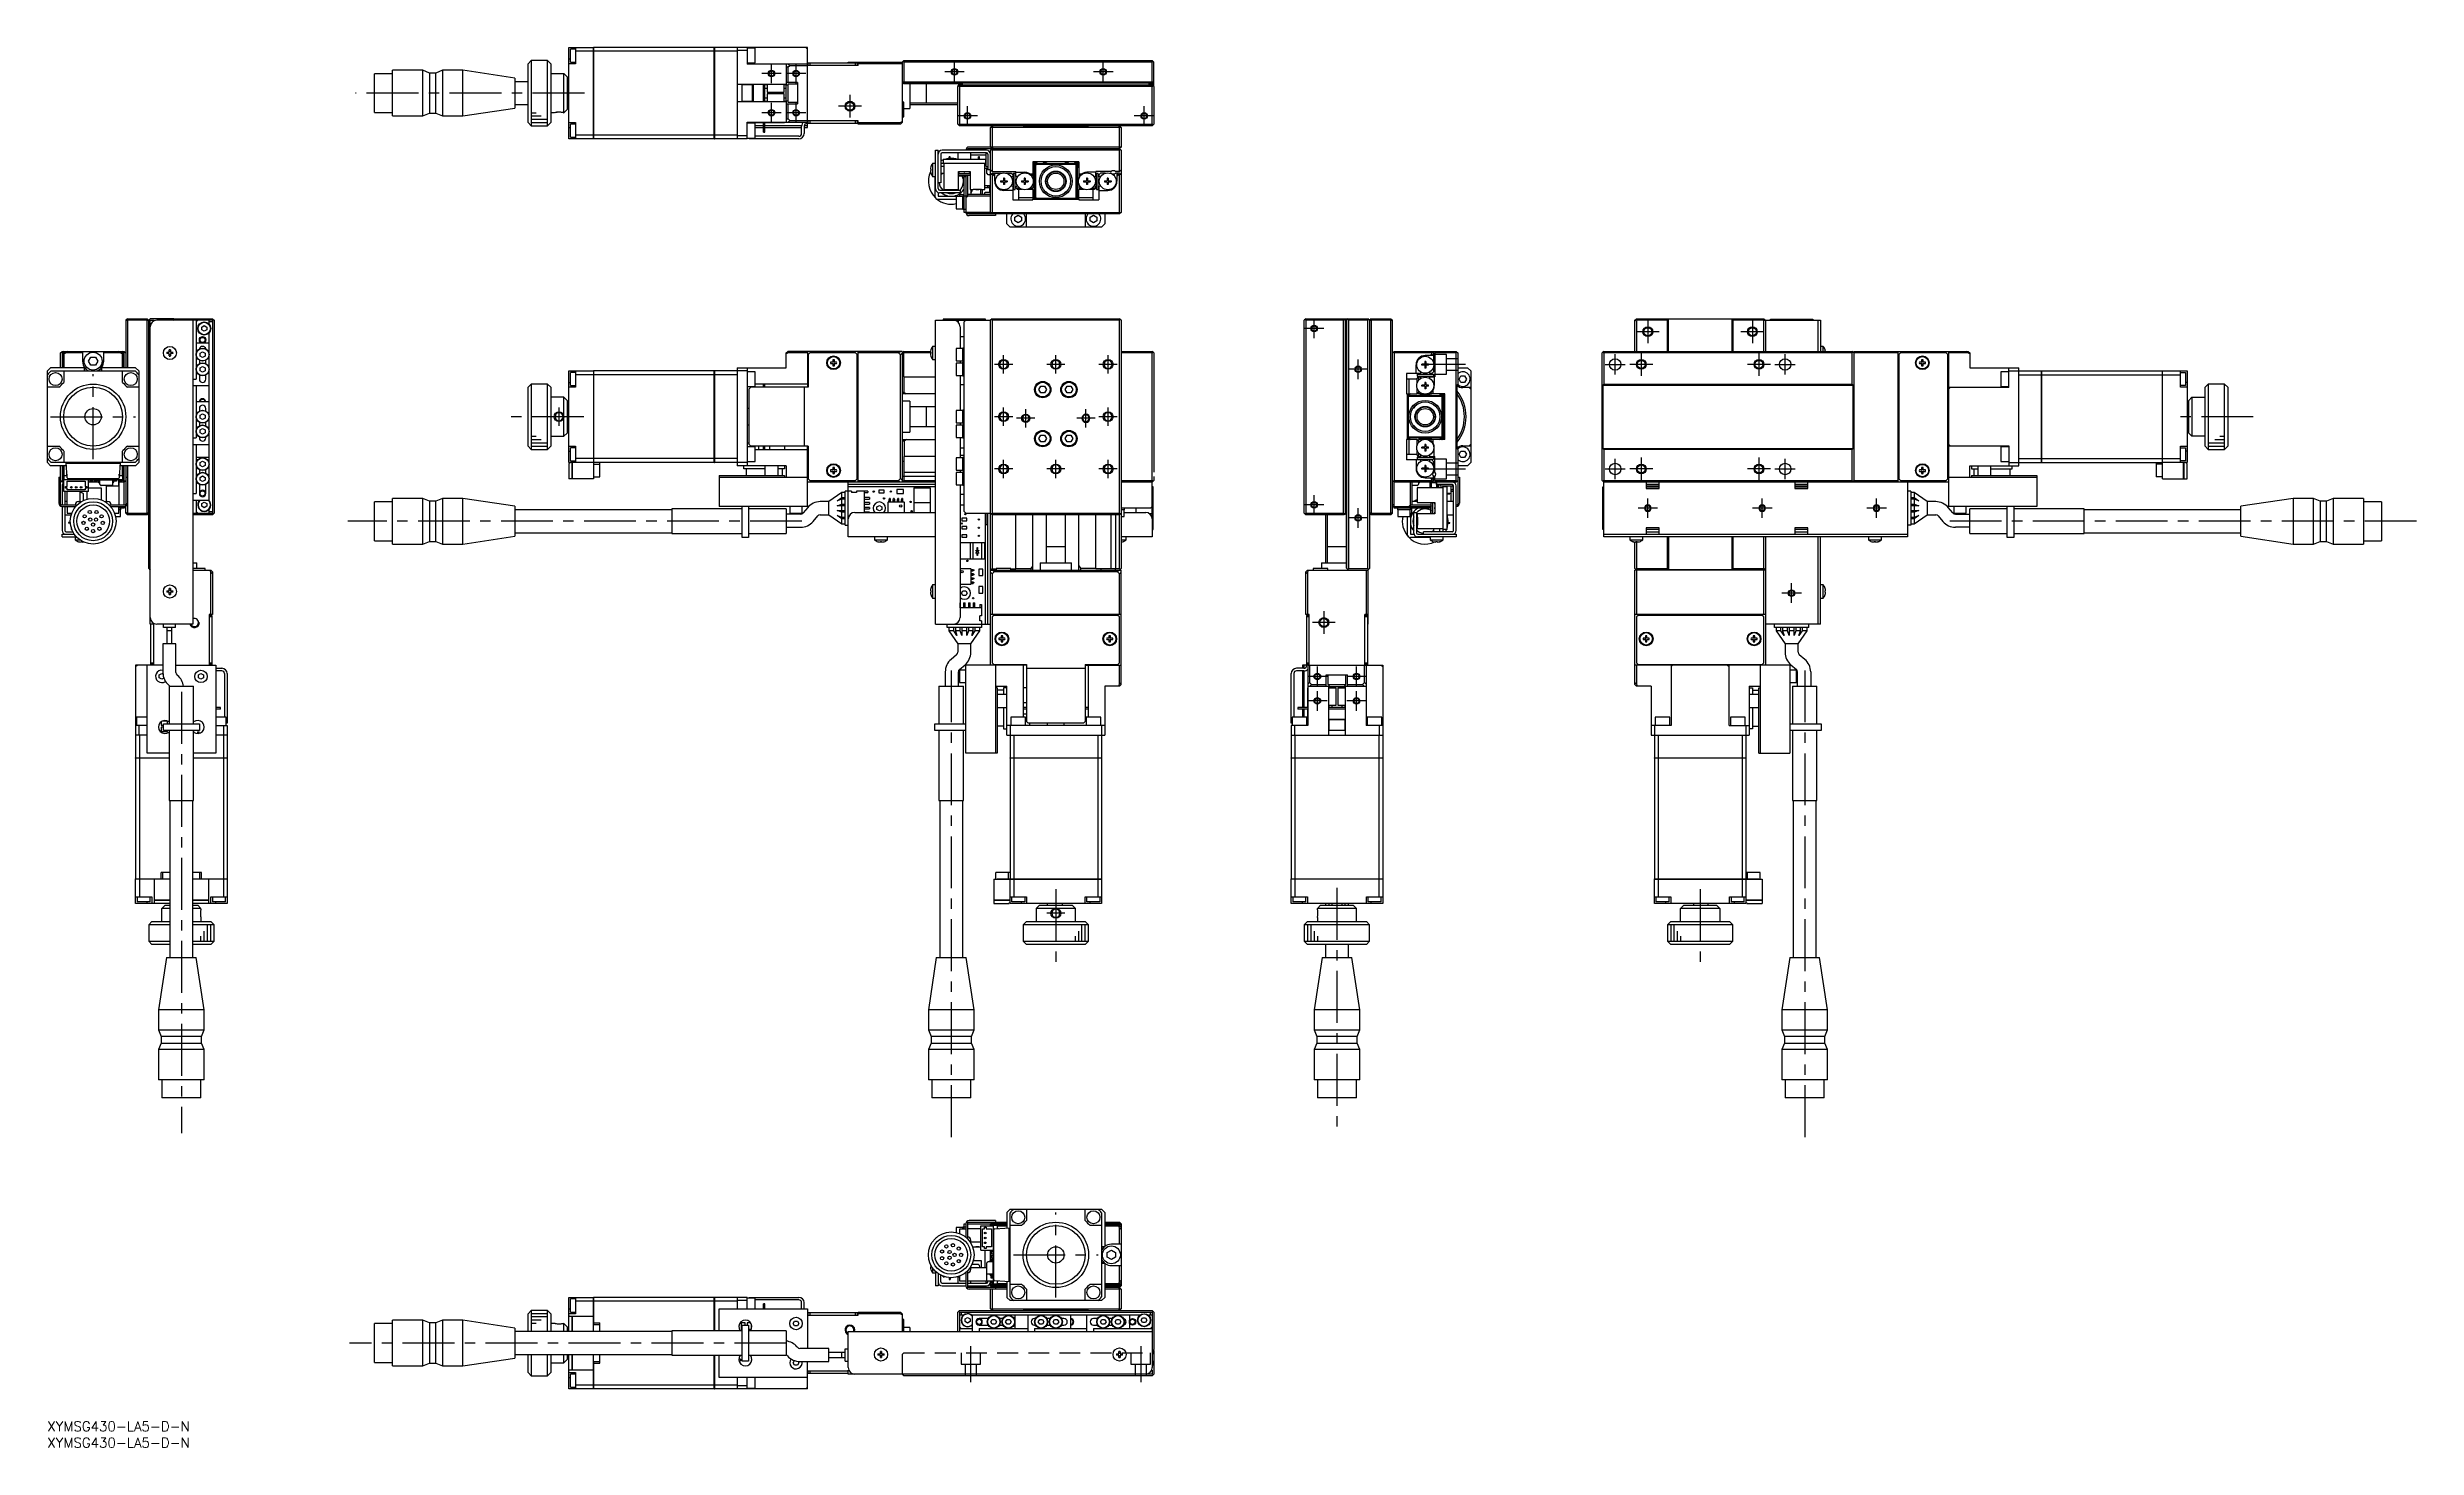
# Model space of a CAD drawing. Extents: x 0 to 725, y -8 to 421.
import ezdxf

# ---------------------------------------------------------------- set-up
doc = ezdxf.new("R2010")
doc.units = 0
doc.header["$LTSCALE"] = 0.5
doc.linetypes.add('CENTER', pattern=[50.8, 31.75, -6.35, 6.35, -6.35])
doc.linetypes.add('DASHED', pattern=[19.05, 12.7, -6.35])
for name, color, linetype in [('MSM_CENTER', 1, 'CENTER'), ('MSM_CONTINUOUS', 7, 'CONTINUOUS'), ('MSM_DASHED', 4, 'DASHED'), ('MSM_NARROW', 5, 'CONTINUOUS'), ('MSM_PART_NUMBER', 7, 'CONTINUOUS')]:
    doc.layers.add(name, color=color, linetype=linetype)
doc.styles.get("Standard").update_dxf_attribs({"font": 'txt.shx', "height": 1, "bigfont": 'bigfont.shx'})

# ---------------------------------------------------------------- blocks, each defined once
blk = doc.blocks.new('*U2')
at = {"layer": 'MSM_PART_NUMBER'}
blk.add_text('XYMSG430-LA5-D-N', height=3, dxfattribs=at).set_placement((0, -3))
blk = doc.blocks.new('*U3')
at = {"layer": 'MSM_PART_NUMBER'}
blk.add_text('XYMSG430-LA5-D-N', height=3, dxfattribs=at).set_placement((0, -8))

msp = doc.modelspace()

# ---------------------------------------------------------------- linework, layer by layer
at = {"layer": 'MSM_CENTER'}
for p, q in [((221.58, 409.58), (221.58, 415.58)), ((229.08, 409.58), (229.08, 415.58)), ((277.58, 410.08), (277.58, 416.08)), ((323.08, 410.08), (323.08, 416.08)), ((164.33, 406.58), (94.33, 406.58)), ((224.58, 412.58), (218.58, 412.58)), ((232.08, 412.58), (226.08, 412.58)), ((245.58, 406.08), (245.58, 399.08)), ((280.58, 413.08), (274.58, 413.08)), ((326.08, 413.08), (320.08, 413.08)), ((224.58, 400.58), (218.58, 400.58)), ((221.58, 397.58), (221.58, 403.58)), ((232.08, 400.58), (226.08, 400.58)), ((229.08, 397.58), (229.08, 403.58)), ((249.08, 402.58), (242.08, 402.58)), ((284.58, 399.58), (278.58, 399.58)), ((281.58, 396.58), (281.58, 402.58)), ((338.58, 399.58), (332.58, 399.58)), ((335.58, 396.58), (335.58, 402.58)), ((390.6, 334.54), (384.6, 334.54)), ((387.6, 331.54), (387.6, 337.54)), ((493.23, 333.54), (486.23, 333.54)), ((489.73, 337.04), (489.73, 330.04)), ((525.23, 333.54), (518.23, 333.54)), ((521.73, 337.04), (521.73, 330.04)), ((292.58, 320.74), (292.58, 326.34)), ((308.58, 320.74), (308.58, 326.34)), ((324.58, 320.74), (324.58, 326.34)), ((479.73, 320.44), (479.73, 326.64)), ((487.73, 327.04), (487.73, 320.04)), ((523.73, 327.04), (523.73, 320.04)), ((531.73, 320.44), (531.73, 326.64)), ((14, 294.54), (14, 320.54)), ((295.38, 323.54), (289.78, 323.54)), ((311.38, 323.54), (305.78, 323.54)), ((327.38, 323.54), (321.78, 323.54)), ((404.1, 322.04), (398.1, 322.04)), ((401.1, 319.04), (401.1, 325.04)), ((433.96, 323.54), (420.96, 323.54)), ((476.63, 323.54), (482.83, 323.54)), ((491.23, 323.54), (484.23, 323.54)), ((527.23, 323.54), (520.23, 323.54)), ((528.63, 323.54), (534.83, 323.54)), ((1, 307.54), (27, 307.54)), ((164.13, 307.54), (140.3, 307.54)), ((156.58, 304.74), (156.58, 310.34)), ((295.38, 307.54), (289.78, 307.54)), ((292.58, 304.74), (292.58, 310.34)), ((302.18, 307.04), (296.58, 307.04)), ((299.38, 304.24), (299.38, 309.84)), ((320.58, 307.04), (314.98, 307.04)), ((317.78, 304.24), (317.78, 309.84)), ((327.38, 307.54), (321.78, 307.54)), ((324.58, 304.74), (324.58, 310.34)), ((674.98, 307.54), (649.98, 307.54)), ((295.38, 291.54), (289.78, 291.54)), ((292.58, 288.74), (292.58, 294.34)), ((311.38, 291.54), (305.78, 291.54)), ((308.58, 288.74), (308.58, 294.34)), ((327.38, 291.54), (321.78, 291.54)), ((324.58, 288.74), (324.58, 294.34)), ((420.96, 291.54), (433.96, 291.54)), ((476.63, 291.54), (482.83, 291.54)), ((479.73, 288.44), (479.73, 294.64)), ((491.23, 291.54), (484.23, 291.54)), ((487.73, 295.04), (487.73, 288.04)), ((527.23, 291.54), (520.23, 291.54)), ((523.73, 295.04), (523.73, 288.04)), ((528.63, 291.54), (534.83, 291.54)), ((531.73, 288.44), (531.73, 294.64)), ((387.6, 277.54), (387.6, 283.54)), ((230.89, 275.54), (91.97, 275.54)), ((390.6, 280.54), (384.6, 280.54)), ((404.1, 276.54), (398.1, 276.54)), ((401.1, 273.54), (401.1, 279.54)), ((492.73, 279.54), (486.73, 279.54)), ((489.73, 276.54), (489.73, 282.54)), ((527.73, 279.54), (521.73, 279.54)), ((524.73, 276.54), (524.73, 282.54)), ((562.73, 279.54), (556.73, 279.54)), ((559.73, 276.54), (559.73, 282.54)), ((724.98, 275.54), (579.98, 275.54)), ((533.73, 250.54), (533.73, 256.54)), ((390.6, 248.04), (390.6, 241.04)), ((536.73, 253.54), (530.73, 253.54)), ((394.1, 244.54), (387.1, 244.54)), ((276.58, 229.9), (276.58, 86.77)), ((391.6, 228.04), (385.6, 228.04)), ((388.6, 225.04), (388.6, 231.04)), ((403.6, 228.04), (397.6, 228.04)), ((400.6, 225.04), (400.6, 231.04)), ((537.73, 229.9), (537.73, 86.77)), ((41, 223.29), (41, 88.29)), ((391.6, 220.54), (385.6, 220.54)), ((388.6, 217.54), (388.6, 223.54)), ((403.6, 220.54), (397.6, 220.54)), ((400.6, 217.54), (400.6, 223.54)), ((308.58, 162.9), (308.58, 139.31)), ((394.6, 163.29), (394.6, 88.29)), ((505.73, 162.9), (505.73, 139.31)), ((311.38, 155.54), (305.78, 155.54)), ((308.58, 38), (308.58, 64)), ((295.58, 51), (321.58, 51)), ((226.15, 24), (92.44, 24)), ((282.58, 12.06), (282.58, 23.07)), ((334.58, 23.07), (334.58, 12.06))]:
    msp.add_line(p, q, dxfattribs=at)
at = {"layer": 'MSM_CONTINUOUS'}
for p, q in [((159.58, 392.58), (159.58, 420.58)), ((159.58, 420.58), (167.08, 420.58)), ((161.58, 420.58), (161.58, 415.58)), ((167.08, 392.58), (167.08, 420.58)), ((167.08, 420.57), (167.13, 420.57)), ((204.08, 420.58), (167.13, 420.58)), ((167.13, 420.58), (167.13, 392.58)), ((204.08, 392.58), (204.08, 420.58)), ((204.08, 420.57), (204.13, 420.57)), ((204.13, 420.58), (204.13, 392.58)), ((232.58, 420.58), (204.13, 420.58)), ((211.08, 420.58), (211.08, 392.58)), ((214.08, 420.58), (214.08, 415.48)), ((232.08, 420.58), (232.58, 420.08)), ((232.58, 397.68), (232.58, 420.58)), ((105.58, 399.58), (105.58, 413.58)), ((114.88, 413.58), (105.58, 413.58)), ((114.88, 399.58), (114.88, 413.58)), ((116.88, 412.73), (114.88, 413.58)), ((120.88, 413.58), (118.88, 412.73)), ((120.88, 413.58), (120.88, 399.58)), ((127.08, 413.58), (120.88, 413.58)), ((127.08, 399.58), (127.08, 413.58)), ((143.08, 411.15), (127.08, 413.58)), ((148.08, 416.58), (147.08, 415.58)), ((147.08, 397.58), (147.08, 415.58)), ((153.08, 416.58), (148.08, 416.58)), ((148.08, 416.58), (148.08, 396.58)), ((154.08, 415.58), (153.08, 416.58)), ((153.08, 396.58), (153.08, 416.58)), ((154.08, 415.58), (154.08, 397.58)), ((159.58, 417.08), (160.08, 417.08)), ((161.58, 415.58), (159.58, 415.58)), ((161.58, 420.08), (160.08, 420.08)), ((160.08, 416.08), (160.08, 420.08)), ((160.08, 416.08), (161.58, 416.08)), ((167.08, 419.42), (161.58, 419.42)), ((167.08, 419.42), (167.13, 419.42)), ((204.08, 419.42), (167.13, 419.42)), ((204.08, 419.42), (204.13, 419.42)), ((211.08, 419.42), (204.13, 419.42)), ((214.08, 419.58), (211.08, 419.58)), ((216.58, 420.33), (214.08, 420.33)), ((214.08, 415.83), (216.58, 415.83)), ((232.58, 415.48), (214.08, 415.48)), ((216.58, 415.83), (216.58, 420.33)), ((226.08, 415.48), (226.08, 409.07)), ((226.58, 414.37), (226.08, 414.87)), ((227.2, 414.98), (226.58, 414.37)), ((226.58, 414.37), (226.58, 409.83)), ((226.7, 415.48), (227.2, 414.98)), ((232.58, 414.98), (227.2, 414.98)), ((248.08, 415.08), (232.58, 415.08)), ((232.78, 415.08), (232.78, 415.88)), ((232.78, 415.88), (247.78, 415.88)), ((233.28, 415.88), (233.28, 415.08)), ((245.08, 415.88), (245.08, 416.08)), ((245.08, 416.08), (261.58, 416.08)), ((247.28, 415.08), (247.28, 415.88)), ((247.78, 415.88), (247.78, 415.08)), ((248.08, 415.08), (248.08, 416.08)), ((261.58, 415.58), (248.08, 415.58)), ((262.08, 416.58), (261.58, 416.08)), ((261.58, 416.08), (261.58, 397.58)), ((261.83, 416.33), (262.08, 416.08)), ((262.08, 416.58), (338.08, 416.58)), ((262.08, 416.08), (262.08, 410.08)), ((338.08, 416.08), (262.08, 416.08)), ((338.08, 416.58), (338.58, 416.08)), ((338.08, 416.08), (338.33, 416.33)), ((338.08, 410.08), (338.08, 416.08)), ((338.58, 408.88), (338.58, 416.08)), ((100.08, 400.63), (100.08, 412.53)), ((105.58, 412.53), (100.08, 412.53)), ((116.88, 412.73), (116.88, 400.43)), ((118.88, 412.73), (116.88, 412.73)), ((118.88, 400.43), (118.88, 412.73)), ((143.08, 411.15), (143.08, 402.01)), ((147.08, 410.08), (143.08, 410.08)), ((154.08, 412.58), (158.08, 412.58)), ((159.08, 411.58), (158.08, 412.58)), ((158.08, 400.58), (158.08, 412.58)), ((159.08, 411.58), (159.08, 401.58)), ((159.58, 410.08), (159.08, 410.08)), ((159.58, 409.08), (159.08, 409.08)), ((159.08, 408.08), (159.58, 408.08)), ((226.08, 409.18), (211.08, 409.18)), ((212.58, 403.98), (212.58, 409.18)), ((215.78, 409.08), (212.58, 409.08)), ((215.78, 403.98), (215.78, 409.18)), ((215.98, 409.18), (215.98, 403.98)), ((219.08, 403.98), (219.08, 409.18)), ((219.58, 403.98), (219.58, 409.18)), ((220.28, 409.08), (219.58, 409.08)), ((219.58, 408.08), (220.28, 408.08)), ((220.28, 409.18), (220.28, 406.83)), ((220.28, 406.83), (225.48, 406.83)), ((220.28, 406.33), (220.28, 403.98)), ((225.48, 406.33), (220.28, 406.33)), ((225.48, 406.83), (225.48, 409.18)), ((225.98, 409.08), (225.48, 409.08)), ((225.48, 408.08), (225.98, 408.08)), ((225.48, 403.98), (225.48, 406.33)), ((225.58, 409.08), (225.58, 409.18)), ((225.98, 409.18), (225.98, 403.98)), ((229.58, 409.83), (226.08, 409.83)), ((226.58, 408.86), (226.08, 409.07)), ((226.58, 409.33), (226.58, 403.83)), ((229.58, 409.33), (226.58, 409.33)), ((229.58, 409.83), (229.58, 403.33)), ((261.58, 409.98), (262.08, 409.48)), ((262.08, 410.08), (261.78, 409.78)), ((338.58, 409.58), (261.98, 409.58)), ((262.08, 410.08), (338.08, 410.08)), ((262.08, 409.48), (279.98, 409.48)), ((263.88, 409.48), (263.88, 401.83)), ((268.88, 409.58), (268.88, 403.58)), ((278.58, 408.58), (279.08, 409.08)), ((278.58, 397.08), (278.58, 408.58)), ((278.68, 408.68), (278.68, 408.88)), ((278.83, 408.83), (279.08, 408.58)), ((279.68, 409.18), (278.98, 409.18)), ((279.08, 409.08), (338.08, 409.08)), ((279.08, 408.58), (279.08, 397.08)), ((338.08, 408.58), (279.08, 408.58)), ((279.98, 409.08), (279.98, 409.48)), ((338.58, 409.38), (337.18, 409.38)), ((337.18, 409.08), (337.18, 409.38)), ((338.18, 409.18), (337.48, 409.18)), ((338.58, 409.58), (338.08, 410.08)), ((338.08, 409.08), (338.58, 408.58)), ((338.08, 408.58), (338.33, 408.83)), ((338.08, 397.08), (338.08, 408.58)), ((338.58, 408.88), (338.48, 408.78)), ((338.48, 408.88), (338.48, 408.68)), ((338.58, 408.58), (338.58, 397.08)), ((100.08, 400.63), (105.58, 400.63)), ((105.58, 399.58), (114.88, 399.58)), ((114.88, 399.58), (116.88, 400.43)), ((116.88, 400.43), (118.88, 400.43)), ((118.88, 400.43), (120.88, 399.58)), ((120.88, 399.58), (127.08, 399.58)), ((127.08, 399.58), (143.08, 402.01)), ((143.08, 403.08), (147.08, 403.08)), ((155.08, 400.58), (154.08, 400.58)), ((158.08, 400.58), (159.08, 401.58)), ((159.58, 405.08), (159.08, 405.08)), ((159.08, 404.08), (159.58, 404.08)), ((159.08, 403.08), (159.58, 403.08)), ((211.08, 403.98), (226.08, 403.98)), ((212.58, 404.08), (215.78, 404.08)), ((220.28, 405.08), (219.58, 405.08)), ((219.58, 404.08), (220.28, 404.08)), ((225.98, 405.08), (225.48, 405.08)), ((225.48, 404.08), (225.98, 404.08)), ((225.58, 403.98), (225.58, 404.08)), ((226.08, 404.09), (226.58, 404.3)), ((226.08, 404.09), (226.08, 397.68)), ((226.08, 403.33), (229.58, 403.33)), ((226.08, 398.29), (226.58, 398.79)), ((226.58, 403.83), (229.58, 403.83)), ((226.58, 403.33), (226.58, 398.79)), ((226.58, 398.79), (227.2, 398.18)), ((262.08, 403.83), (261.58, 403.83)), ((261.58, 399.33), (262.08, 399.33)), ((262.08, 399.33), (262.08, 403.83)), ((262.08, 401.83), (263.88, 401.83)), ((263.88, 403.58), (278.58, 403.58)), ((263.88, 403.08), (278.58, 403.08)), ((147.08, 397.58), (148.08, 396.58)), ((148.08, 396.58), (153.08, 396.58)), ((153.08, 396.58), (154.08, 397.58)), ((159.58, 397.58), (161.58, 397.58)), ((159.58, 396.08), (160.08, 396.08)), ((167.08, 392.58), (159.58, 392.58)), ((161.58, 397.08), (160.08, 397.08)), ((160.08, 393.08), (160.08, 397.08)), ((160.08, 393.08), (161.58, 393.08)), ((161.58, 397.58), (161.58, 392.58)), ((167.08, 393.73), (161.58, 393.73)), ((167.08, 393.74), (167.13, 393.74)), ((167.08, 392.59), (167.13, 392.59)), ((204.08, 393.73), (167.13, 393.73)), ((204.08, 392.58), (167.13, 392.58)), ((204.08, 393.74), (204.13, 393.74)), ((204.08, 392.59), (204.13, 392.59)), ((211.08, 393.73), (204.13, 393.73)), ((214.08, 392.58), (204.13, 392.58)), ((211.08, 393.58), (214.08, 393.58)), ((214.08, 397.68), (232.58, 397.68)), ((214.08, 392.58), (214.08, 397.68)), ((214.08, 397.58), (219.08, 397.58)), ((216.58, 397.33), (214.08, 397.33)), ((214.08, 392.83), (216.58, 392.83)), ((214.78, 392.58), (214.78, 392.83)), ((229.98, 392.58), (214.78, 392.58)), ((215.28, 392.83), (215.28, 392.58)), ((216.58, 392.83), (216.58, 397.33)), ((219.08, 396.58), (216.58, 396.58)), ((216.58, 396.08), (219.08, 396.08)), ((229.98, 393.38), (216.58, 393.38)), ((219.08, 394.58), (219.08, 397.68)), ((219.08, 394.58), (219.58, 394.58)), ((219.58, 394.58), (219.58, 397.68)), ((219.58, 397.58), (225.58, 397.58)), ((230.79, 396.58), (219.58, 396.58)), ((219.58, 396.08), (230.78, 396.08)), ((225.58, 397.58), (225.58, 397.68)), ((227.2, 398.18), (226.7, 397.68)), ((227.2, 398.18), (232.58, 398.18)), ((230.78, 394.18), (230.78, 396.48)), ((231.58, 396.48), (231.58, 394.18)), ((231.58, 396.08), (232.58, 396.08)), ((232.58, 396.58), (231.59, 396.58)), ((247.78, 397.28), (232.38, 397.28)), ((248.08, 398.08), (232.58, 398.08)), ((232.58, 396.08), (232.58, 397.28)), ((232.78, 397.28), (232.78, 398.08)), ((233.28, 398.08), (233.28, 397.28)), ((247.28, 397.28), (247.28, 398.08)), ((247.78, 398.08), (247.78, 397.28)), ((248.08, 397.08), (248.08, 398.08)), ((248.08, 397.58), (260.97, 397.58)), ((261.08, 397.08), (248.08, 397.08)), ((260.47, 397.08), (260.97, 397.58)), ((260.97, 397.58), (261.58, 397.89)), ((261.58, 397.58), (261.08, 397.08)), ((279.08, 396.58), (278.58, 397.08)), ((279.08, 397.08), (278.83, 396.83)), ((279.08, 397.08), (338.08, 397.08)), ((338.08, 396.58), (279.08, 396.58)), ((288.58, 396.08), (289.08, 396.58)), ((288.58, 390.08), (288.58, 396.08)), ((328.58, 396.08), (288.58, 396.08)), ((289.08, 396.08), (289.29, 396.58)), ((289.08, 396.08), (289.08, 390.08)), ((298.88, 396.28), (298.58, 396.58)), ((298.88, 396.28), (318.28, 396.28)), ((318.58, 396.58), (318.28, 396.28)), ((328.08, 396.08), (327.88, 396.58)), ((328.58, 396.08), (328.08, 396.58)), ((328.08, 390.08), (328.08, 396.08)), ((328.58, 396.08), (328.58, 390.08)), ((338.33, 396.83), (338.08, 397.08)), ((338.58, 397.08), (338.08, 396.58)), ((270.88, 385.08), (270.88, 381.08)), ((271.78, 385.08), (270.88, 385.08)), ((271.78, 389.08), (272.58, 389.08)), ((271.78, 377.28), (271.78, 389.08)), ((272.58, 377.38), (272.58, 389.08)), ((273.38, 387.88), (273.38, 379.08)), ((287.08, 385.08), (273.38, 385.08)), ((287.38, 389.08), (273.78, 389.08)), ((287.38, 388.28), (273.78, 388.28)), ((274.08, 386.28), (274.08, 385.08)), ((287.08, 386.28), (274.08, 386.28)), ((274.33, 385.08), (274.33, 377.08)), ((275.96, 386.28), (275.96, 387.08)), ((276.21, 387.08), (275.96, 387.08)), ((276.21, 386.28), (276.21, 387.08)), ((278.58, 388.28), (278.58, 386.28)), ((281.58, 389.38), (281.58, 389.08)), ((281.78, 389.58), (328.08, 389.58)), ((328.58, 390.08), (282.08, 390.08)), ((282.58, 386.28), (282.58, 388.28)), ((287.28, 387.58), (282.58, 387.58)), ((284.96, 386.28), (284.96, 387.08)), ((285.21, 387.08), (284.96, 387.08)), ((285.21, 386.28), (285.21, 387.08)), ((286.83, 377.08), (286.83, 385.08)), ((287.08, 386.28), (287.08, 385.08)), ((287.28, 384.08), (287.28, 388.08)), ((287.73, 388.08), (287.28, 388.08)), ((287.78, 387.88), (287.78, 383.08)), ((289.08, 389.58), (288.58, 390.08)), ((288.58, 389.08), (289.08, 389.58)), ((288.58, 370.08), (288.58, 389.08)), ((288.83, 389.33), (289.08, 389.08)), ((289.08, 390.08), (289.29, 389.58)), ((289.08, 389.08), (289.08, 382.58)), ((328.08, 389.08), (289.08, 389.08)), ((298.58, 389.58), (298.88, 389.28)), ((298.88, 389.28), (318.28, 389.28)), ((315.58, 385.58), (301.58, 385.58)), ((301.58, 385.58), (301.58, 380.29)), ((302.08, 384.28), (302.88, 385.08)), ((302.08, 374.88), (302.08, 384.28)), ((302.38, 384.58), (302.38, 374.58)), ((314.58, 384.78), (302.58, 384.78)), ((302.88, 385.08), (314.28, 385.08)), ((315.08, 384.28), (314.28, 385.08)), ((314.78, 374.58), (314.78, 384.58)), ((315.08, 384.28), (315.08, 374.88)), ((315.58, 385.58), (315.58, 380.29)), ((318.28, 389.28), (318.58, 389.58)), ((328.08, 390.08), (327.88, 389.58)), ((328.58, 390.08), (328.08, 389.58)), ((328.08, 389.58), (328.58, 389.08)), ((328.08, 389.08), (328.33, 389.33)), ((328.08, 382.58), (328.08, 389.08)), ((328.58, 389.08), (328.58, 370.08)), ((270.2, 383.28), (270.33, 383.28)), ((270.33, 382.88), (270.2, 382.88)), ((270.33, 384.03), (270.33, 384.01)), ((270.33, 383.28), (270.33, 382.88)), ((270.33, 382.15), (270.33, 382.13)), ((270.88, 381.08), (271.78, 381.08)), ((271.58, 381.08), (271.58, 375.08)), ((273.38, 379.08), (272.58, 379.08)), ((274.33, 384.08), (273.38, 384.08)), ((273.38, 382.08), (274.33, 382.08)), ((274.33, 377.08), (278.83, 377.08)), ((278.83, 382.58), (282.33, 382.58)), ((278.83, 377.08), (278.83, 382.58)), ((282.33, 381.88), (278.83, 381.88)), ((282.33, 381.38), (278.83, 381.38)), ((278.83, 381.23), (280.58, 381.23)), ((280.58, 381.08), (281.08, 381.08)), ((280.58, 370.08), (280.58, 381.08)), ((281.08, 381.29), (281.08, 370.08)), ((281.58, 381.38), (281.58, 375.08)), ((282.33, 382.58), (282.33, 377.08)), ((282.33, 377.08), (283.33, 377.08)), ((282.58, 377.08), (282.58, 375.58)), ((283.33, 377.18), (285.83, 377.18)), ((283.33, 377.08), (283.33, 377.18)), ((284.13, 377.18), (284.13, 377.08)), ((284.13, 377.08), (285.03, 377.08)), ((284.51, 377.18), (284.51, 377.08)), ((284.66, 377.18), (284.66, 377.08)), ((285.03, 377.18), (285.03, 377.08)), ((285.68, 375.58), (285.68, 377.18)), ((285.83, 377.08), (285.83, 377.18)), ((285.83, 377.08), (286.83, 377.08)), ((286.18, 375.58), (286.18, 377.08)), ((286.83, 383.58), (287.78, 383.58)), ((288.58, 378.15), (286.83, 378.15)), ((286.83, 377.65), (288.58, 377.65)), ((287.28, 384.08), (287.78, 384.08)), ((287.5, 382), (287.5, 383.58)), ((287.85, 381.61), (287.53, 381.93)), ((287.68, 378.15), (287.68, 377.65)), ((288.58, 383.08), (287.78, 383.08)), ((288.58, 381.58), (287.92, 381.58)), ((288.18, 378.15), (288.18, 377.65)), ((288.38, 376.15), (288.38, 377.65)), ((288.39, 381.58), (288.39, 381.47)), ((289.08, 382.58), (288.58, 383.08)), ((288.58, 381.58), (289.08, 382.08)), ((288.83, 381.83), (289.08, 381.58)), ((289.08, 382.58), (296.38, 382.58)), ((289.08, 382.08), (291.97, 382.08)), ((289.08, 381.58), (289.08, 370.08)), ((289.38, 381.58), (289.08, 381.58)), ((289.88, 381.93), (289.38, 381.58)), ((289.38, 381.58), (289.88, 381.08)), ((289.88, 379.58), (289.88, 382.08)), ((291.68, 379.72), (292.48, 379.72)), ((291.68, 379.72), (291.68, 379.43)), ((291.68, 379.43), (292.48, 379.43)), ((292.21, 379.72), (292.21, 379.43)), ((292.83, 380.58), (292.54, 380.58)), ((292.54, 380.58), (292.54, 379.78)), ((292.54, 380.05), (292.83, 380.05)), ((292.54, 379.37), (292.54, 378.58)), ((292.54, 379.11), (292.83, 379.11)), ((292.83, 378.58), (292.54, 378.58)), ((292.83, 380.58), (292.83, 379.78)), ((292.83, 379.37), (292.83, 378.58)), ((292.89, 379.72), (293.68, 379.72)), ((292.89, 379.43), (293.68, 379.43)), ((293.15, 379.43), (293.15, 379.72)), ((293.4, 382.08), (294.88, 382.08)), ((293.68, 379.72), (293.68, 379.43)), ((295.38, 381.58), (294.88, 382.08)), ((295.06, 378.25), (295.38, 378.06)), ((295.38, 381.09), (295.29, 381.04)), ((295.38, 381.58), (295.38, 381.09)), ((295.38, 378.06), (295.38, 373.88)), ((295.58, 377.08), (295.58, 382.08)), ((295.58, 382.08), (296.18, 382.08)), ((295.58, 377.08), (296.18, 377.08)), ((296.18, 377.08), (296.18, 382.08)), ((296.38, 381.12), (296.38, 382.58)), ((296.38, 382.38), (299.08, 382.38)), ((296.52, 381.04), (296.38, 381.12)), ((296.38, 378.03), (296.76, 378.25)), ((296.38, 377.58), (296.38, 378.03)), ((296.38, 377.58), (297.42, 377.58)), ((296.88, 377.08), (296.38, 377.58)), ((298.37, 377.08), (296.88, 377.08)), ((297.13, 377.08), (297.13, 373.88)), ((298.08, 379.72), (298.88, 379.72)), ((298.08, 379.72), (298.08, 379.43)), ((298.08, 379.43), (298.88, 379.43)), ((298.61, 379.72), (298.61, 379.43)), ((299.23, 380.58), (298.94, 380.58)), ((298.94, 380.58), (298.94, 379.78)), ((298.94, 380.05), (299.23, 380.05)), ((298.94, 379.37), (298.94, 378.58)), ((298.94, 379.11), (299.23, 379.11)), ((299.23, 378.58), (298.94, 378.58)), ((299.23, 380.58), (299.23, 379.78)), ((299.23, 379.37), (299.23, 378.58)), ((299.29, 379.72), (300.08, 379.72)), ((299.29, 379.43), (300.08, 379.43)), ((299.55, 379.43), (299.55, 379.72)), ((301.63, 377.08), (299.8, 377.08)), ((300.08, 379.72), (300.08, 379.43)), ((300.68, 381.88), (301.58, 381.88)), ((300.74, 377.58), (301.58, 377.58)), ((301.58, 377.58), (301.08, 377.08)), ((301.58, 381.38), (301.23, 381.38)), ((301.58, 378.87), (301.58, 377.58)), ((301.63, 374.08), (301.63, 377.08)), ((315.53, 377.08), (315.53, 374.08)), ((317.37, 377.08), (315.53, 377.08)), ((315.58, 381.88), (316.49, 381.88)), ((315.94, 381.38), (315.58, 381.38)), ((315.58, 378.87), (315.58, 377.58)), ((315.58, 377.58), (316.42, 377.58)), ((316.08, 377.08), (315.58, 377.58)), ((317.08, 379.72), (317.88, 379.72)), ((317.08, 379.72), (317.08, 379.43)), ((317.08, 379.43), (317.88, 379.43)), ((317.61, 379.72), (317.61, 379.43)), ((318.23, 380.58), (317.94, 380.58)), ((317.94, 380.58), (317.94, 379.78)), ((317.94, 380.05), (318.23, 380.05)), ((317.94, 379.37), (317.94, 378.58)), ((317.94, 379.11), (318.23, 379.11)), ((318.23, 378.58), (317.94, 378.58)), ((320.78, 382.38), (318.08, 382.38)), ((318.23, 380.58), (318.23, 379.78)), ((318.23, 379.37), (318.23, 378.58)), ((318.29, 379.72), (319.08, 379.72)), ((318.29, 379.43), (319.08, 379.43)), ((318.55, 379.43), (318.55, 379.72)), ((320.28, 377.08), (318.8, 377.08)), ((319.08, 379.72), (319.08, 379.43)), ((319.74, 377.58), (320.78, 377.58)), ((320.03, 373.88), (320.03, 377.08)), ((320.78, 377.58), (320.28, 377.08)), ((320.41, 378.25), (320.78, 378.03)), ((320.78, 381.12), (320.64, 381.04)), ((325.52, 382.58), (320.78, 382.58)), ((320.78, 381.12), (320.78, 382.58)), ((320.78, 377.58), (320.78, 378.03)), ((320.98, 377.08), (320.98, 382.08)), ((320.98, 382.08), (321.58, 382.08)), ((320.98, 377.08), (321.58, 377.08)), ((321.58, 377.08), (321.58, 382.08)), ((322.28, 382.08), (321.78, 381.58)), ((321.78, 381.58), (321.78, 381.09)), ((321.87, 381.04), (321.78, 381.09)), ((321.78, 378.06), (322.11, 378.25)), ((321.78, 378.06), (321.78, 373.88)), ((323.77, 382.08), (322.28, 382.08)), ((323.48, 379.72), (324.28, 379.72)), ((323.48, 379.72), (323.48, 379.43)), ((323.48, 379.43), (324.28, 379.43)), ((324.01, 379.72), (324.01, 379.43)), ((324.63, 380.58), (324.34, 380.58)), ((324.34, 380.58), (324.34, 379.78)), ((324.34, 380.05), (324.63, 380.05)), ((324.34, 379.37), (324.34, 378.58)), ((324.34, 379.11), (324.63, 379.11)), ((324.63, 378.58), (324.34, 378.58)), ((324.63, 380.58), (324.63, 379.78)), ((324.63, 379.37), (324.63, 378.58)), ((324.69, 379.72), (325.48, 379.72)), ((324.69, 379.43), (325.48, 379.43)), ((324.95, 379.43), (324.95, 379.72)), ((325.52, 382.08), (325.2, 382.08)), ((325.48, 379.72), (325.48, 379.43)), ((328.08, 382.58), (326.84, 382.58)), ((328.08, 382.08), (326.84, 382.08)), ((327.28, 382.08), (327.28, 379.58)), ((327.78, 381.58), (327.28, 381.93)), ((327.28, 381.08), (327.78, 381.58)), ((328.08, 381.58), (327.78, 381.58)), ((328.58, 383.08), (328.08, 382.58)), ((328.58, 381.58), (328.08, 382.08)), ((328.08, 381.58), (328.33, 381.83)), ((328.08, 370.08), (328.08, 381.58)), ((272.58, 376.15), (272.58, 375.08)), ((272.58, 375.08), (279.08, 375.08)), ((272.58, 374.08), (278.08, 374.08)), ((279.28, 376.08), (272.98, 376.08)), ((273.08, 376.88), (279.28, 376.88)), ((278.08, 374.98), (278.08, 371.18)), ((280.08, 374.98), (278.08, 374.98)), ((278.08, 371.18), (280.08, 371.18)), ((279.08, 375.48), (279.08, 374.98)), ((280.58, 375.48), (279.08, 375.48)), ((279.28, 376.88), (279.28, 376.08)), ((280.08, 371.08), (280.08, 375.08)), ((288.58, 375.08), (280.08, 375.08)), ((280.08, 371.08), (281.08, 371.08)), ((288.58, 370.08), (280.58, 370.08)), ((281.08, 374.58), (281.58, 375.08)), ((288.58, 375.58), (281.58, 375.58)), ((281.58, 370.08), (281.58, 369.78)), ((288.58, 376.15), (286.98, 376.15)), ((286.98, 375.65), (288.58, 375.65)), ((288.38, 375.58), (288.38, 375.65)), ((289.08, 369.58), (288.58, 370.08)), ((289.08, 370.08), (288.83, 369.83)), ((289.08, 370.08), (328.08, 370.08)), ((295.38, 376.78), (292.68, 376.78)), ((295.38, 373.88), (301.58, 373.88)), ((297.13, 374.58), (301.63, 374.58)), ((301.58, 373.88), (301.58, 374.08)), ((301.58, 374.08), (315.58, 374.08)), ((302.88, 374.08), (302.08, 374.88)), ((302.58, 374.38), (314.58, 374.38)), ((305.42, 376.38), (305.61, 376.38)), ((305.83, 376.15), (305.61, 376.38)), ((305.83, 376.15), (305.66, 376.15)), ((305.83, 376.02), (305.83, 376.15)), ((311.56, 376.38), (311.33, 376.15)), ((311.5, 376.15), (311.33, 376.15)), ((311.33, 376.15), (311.33, 376.02)), ((311.56, 376.38), (311.75, 376.38)), ((314.28, 374.08), (315.08, 374.88)), ((315.53, 374.58), (320.03, 374.58)), ((315.58, 374.08), (315.58, 373.88)), ((315.58, 373.88), (321.78, 373.88)), ((321.78, 376.78), (324.48, 376.78)), ((328.33, 369.83), (328.08, 370.08)), ((328.58, 370.08), (328.08, 369.58)), ((328.08, 369.58), (281.78, 369.58)), ((290.08, 369.08), (282.08, 369.08)), ((290.08, 369.58), (290.08, 369.08)), ((293.58, 366.58), (293.58, 369.58)), ((293.58, 366.58), (294.58, 365.58)), ((322.58, 365.58), (294.58, 365.58)), ((296.08, 368.66), (297.08, 369.23)), ((296.08, 367.5), (296.08, 368.66)), ((297.08, 366.92), (296.08, 367.5)), ((297.08, 369.23), (298.08, 368.66)), ((298.08, 367.5), (297.08, 366.92)), ((298.08, 368.66), (298.08, 367.5)), ((299.58, 365.58), (299.58, 369.58)), ((317.58, 369.58), (317.58, 365.58)), ((319.08, 368.66), (320.08, 369.23)), ((319.08, 367.5), (319.08, 368.66)), ((320.08, 366.92), (319.08, 367.5)), ((320.08, 369.23), (321.08, 368.66)), ((321.08, 367.5), (320.08, 366.92)), ((321.08, 368.66), (321.08, 367.5)), ((322.58, 365.58), (323.58, 366.58)), ((323.58, 369.58), (323.58, 366.58)), ((24.5, 337.54), (24, 337.04)), ((24.5, 337.04), (24, 336.84)), ((24, 337.04), (24, 322.54)), ((24.5, 337.54), (30.5, 337.54)), ((24.5, 337.54), (24.5, 322.54)), ((30.5, 337.04), (24.5, 337.04)), ((30.5, 337.54), (31, 337.04)), ((30.5, 277.54), (30.5, 337.54)), ((31, 336.84), (30.5, 337.04)), ((31, 337.04), (31.5, 337.54)), ((31, 261.04), (31, 337.04)), ((31.5, 337.04), (31.25, 337.29)), ((38.7, 337.54), (31.5, 337.54)), ((31.5, 337.04), (32.7, 337.04)), ((31.5, 244.04), (31.5, 337.04)), ((50.5, 337.04), (33.5, 337.04)), ((34.3, 337.34), (34.3, 337.04)), ((34.3, 337.34), (35.5, 337.34)), ((35.5, 337.34), (35.5, 337.04)), ((38, 337.54), (37.5, 337.04)), ((38, 337.54), (38, 337.04)), ((38.2, 337.54), (38.2, 337.04)), ((38.4, 337.14), (38.4, 337.04)), ((38.5, 337.04), (39, 337.54)), ((38.7, 337.54), (38.8, 337.44)), ((38.7, 337.44), (38.9, 337.44)), ((39, 337.04), (38.75, 337.29)), ((39, 337.54), (50.5, 337.54)), ((44.5, 337.04), (44.5, 244.04)), ((45.5, 336.54), (46, 337.04)), ((45.5, 337.04), (45.5, 319.04)), ((47.25, 334.98), (48, 335.41)), ((47.25, 334.11), (47.25, 334.98)), ((48, 333.68), (47.25, 334.11)), ((48, 335.41), (48.75, 334.98)), ((48.75, 334.11), (48, 333.68)), ((48.75, 334.98), (48.75, 334.11)), ((49.5, 335.87), (49.5, 337.04)), ((50.5, 336.54), (49.5, 336.54)), ((50.5, 337.54), (51, 337.04)), ((50.75, 337.29), (50.5, 337.04)), ((50.5, 337.04), (50.5, 278.04)), ((51, 337.04), (51, 278.04)), ((271.78, 244.04), (271.78, 337.04)), ((271.78, 337.04), (288.58, 337.04)), ((287.08, 337.34), (274.08, 337.34)), ((274.08, 337.34), (274.08, 337.04)), ((278.83, 336.31), (278.83, 337.04)), ((279.28, 335.04), (279.28, 328.44)), ((281.08, 337.04), (280.58, 336.54)), ((280.58, 278.54), (280.58, 336.54)), ((287.08, 337.04), (287.08, 337.34)), ((289.08, 337.54), (288.58, 337.04)), ((288.58, 231.54), (288.58, 337.04)), ((289.08, 337.04), (288.83, 337.29)), ((289.08, 337.54), (328.08, 337.54)), ((328.08, 337.04), (289.08, 337.04)), ((289.08, 337.04), (289.08, 278.04)), ((328.58, 337.04), (328.08, 337.54)), ((328.33, 337.29), (328.08, 337.04)), ((328.08, 278.04), (328.08, 337.04)), ((328.58, 337.04), (328.58, 261.04)), ((385.1, 337.54), (384.6, 337.04)), ((384.6, 278.04), (384.6, 337.04)), ((385.1, 337.04), (384.85, 337.29)), ((385.1, 337.54), (396.6, 337.54)), ((396.6, 337.04), (385.1, 337.04)), ((385.1, 337.04), (385.1, 278.04)), ((396.6, 337.54), (397.1, 337.04)), ((396.85, 337.29), (396.6, 337.04)), ((396.6, 278.04), (396.6, 337.04)), ((396.7, 337.44), (396.9, 337.44)), ((396.8, 337.44), (396.9, 337.54)), ((396.9, 337.54), (404.1, 337.54)), ((397.1, 337.04), (397.1, 278.04)), ((397.1, 336.14), (397.4, 336.14)), ((397.2, 336.44), (397.2, 337.14)), ((397.4, 337.54), (397.4, 336.14)), ((397.6, 261.04), (397.6, 337.54)), ((398.1, 337.04), (397.6, 337.54)), ((398.1, 337.04), (398.1, 261.04)), ((404.1, 337.04), (398.1, 337.04)), ((404.6, 337.04), (404.1, 337.54)), ((404.35, 337.29), (404.1, 337.04)), ((404.1, 261.04), (404.1, 337.04)), ((405.1, 337.54), (404.6, 337.04)), ((405.1, 337.04), (404.6, 336.84)), ((404.6, 337.04), (404.6, 261.04)), ((405.1, 337.54), (411.1, 337.54)), ((405.1, 337.54), (405.1, 277.54)), ((411.1, 337.04), (405.1, 337.04)), ((411.1, 337.54), (411.6, 337.04)), ((411.1, 277.54), (411.1, 337.54)), ((411.1, 337.04), (411.6, 336.84)), ((411.6, 278.04), (411.6, 337.04)), ((485.73, 337.04), (486.23, 337.54)), ((485.73, 337.04), (486.23, 336.84)), ((485.73, 327.54), (485.73, 337.04)), ((486.23, 337.54), (486.43, 337.04)), ((486.23, 337.54), (525.23, 337.54)), ((486.43, 337.04), (486.23, 336.84)), ((486.23, 336.84), (486.23, 327.54)), ((495.73, 337.04), (486.43, 337.04)), ((495.73, 337.04), (496.03, 337.34)), ((495.73, 327.54), (495.73, 337.04)), ((515.43, 337.34), (496.03, 337.34)), ((496.03, 327.54), (496.03, 337.34)), ((515.43, 337.34), (515.73, 337.04)), ((515.43, 337.34), (515.43, 327.54)), ((525.02, 337.04), (515.73, 337.04)), ((515.73, 337.04), (515.73, 327.54)), ((525.23, 337.54), (525.02, 337.04)), ((525.23, 336.84), (525.02, 337.04)), ((525.23, 337.54), (525.73, 337.04)), ((525.73, 337.04), (525.23, 336.84)), ((525.23, 327.54), (525.23, 336.84)), ((525.73, 337.04), (525.73, 327.54)), ((525.73, 337.04), (542.53, 337.04)), ((527.23, 337.34), (540.23, 337.34)), ((527.23, 337.04), (527.23, 337.34)), ((540.23, 337.34), (540.23, 337.04)), ((541.73, 337.04), (541.73, 327.54)), ((542.53, 337.04), (542.53, 327.54)), ((4, 327.04), (4.5, 327.54)), ((4, 322.54), (4, 327.04)), ((4.5, 327.04), (4.25, 327.29)), ((5, 327.54), (4.5, 327.04)), ((4.5, 327.54), (23.5, 327.54)), ((4.5, 327.04), (4.5, 322.54)), ((4.7, 327.04), (5.1, 327.04)), ((4.7, 322.54), (4.7, 327.04)), ((5.1, 326.54), (4.7, 326.54)), ((5.1, 327.04), (5.6, 327.54)), ((5.71, 327.04), (5.1, 326.74)), ((5.1, 322.54), (5.1, 327.04)), ((5.5, 327.54), (5.5, 327.44)), ((6.21, 327.54), (5.71, 327.04)), ((10.75, 327.04), (5.71, 327.04)), ((10.75, 327.54), (10.75, 324.54)), ((17.25, 324.54), (17.25, 327.54)), ((22.29, 327.04), (17.25, 327.04)), ((22.29, 327.04), (21.79, 327.54)), ((22.9, 326.74), (22.29, 327.04)), ((22.4, 327.54), (22.9, 327.04)), ((22.5, 327.54), (22.5, 327.44)), ((22.9, 327.04), (23.3, 327.04)), ((22.9, 327.04), (22.9, 322.54)), ((23.3, 326.54), (22.9, 326.54)), ((23.5, 327.04), (23, 327.54)), ((23.3, 327.04), (23.3, 322.54)), ((23.5, 327.54), (24, 327.04)), ((23.75, 327.29), (23.5, 327.04)), ((23.5, 322.54), (23.5, 327.04)), ((36.57, 327.24), (37.3, 327.24)), ((37.3, 326.84), (36.57, 326.84)), ((37.3, 327.24), (37.3, 327.97)), ((37.3, 326.12), (37.3, 326.84)), ((37.7, 327.97), (37.7, 327.24)), ((37.7, 327.24), (38.43, 327.24)), ((38.43, 326.84), (37.7, 326.84)), ((37.7, 326.84), (37.7, 326.12)), ((49.5, 330.04), (45.5, 330.04)), ((46.75, 326.98), (47.5, 327.41)), ((46.75, 326.11), (46.75, 326.98)), ((47.5, 327.41), (48.25, 326.98)), ((48.25, 326.98), (48.25, 326.11)), ((49.5, 281.87), (49.5, 333.22)), ((226.08, 327.04), (226.58, 327.54)), ((226.7, 327.04), (226.08, 326.74)), ((226.08, 322.54), (226.08, 327.04)), ((261.58, 327.54), (226.58, 327.54)), ((227.2, 327.54), (226.7, 327.04)), ((232.58, 327.04), (226.7, 327.04)), ((232.58, 327.54), (232.58, 316.54)), ((233.28, 327.04), (232.78, 326.54)), ((232.78, 326.54), (232.78, 316.54)), ((247.28, 327.04), (233.28, 327.04)), ((247.78, 326.54), (247.28, 327.04)), ((247.78, 288.54), (247.78, 326.54)), ((248.08, 287.54), (248.08, 327.54)), ((260.47, 327.04), (248.08, 327.04)), ((260.47, 327.04), (260.97, 327.54)), ((261.08, 326.43), (260.47, 327.04)), ((261.58, 326.93), (261.08, 326.43)), ((261.08, 288.66), (261.08, 326.43)), ((262.08, 327.54), (261.58, 327.04)), ((261.58, 327.54), (261.58, 287.54)), ((261.78, 327.24), (261.98, 327.04)), ((261.98, 327.04), (261.98, 325.79)), ((270.33, 327.04), (261.98, 327.04)), ((262.08, 327.54), (270.23, 327.54)), ((270.2, 327.24), (270.33, 327.24)), ((270.33, 326.84), (270.2, 326.84)), ((270.33, 327.99), (270.33, 327.97)), ((270.33, 327.24), (270.33, 326.84)), ((271.78, 329.04), (270.88, 329.04)), ((270.88, 329.04), (270.88, 325.04)), ((278.08, 328.44), (278.08, 324.64)), ((280.08, 328.44), (278.08, 328.44)), ((279.28, 332.04), (280.58, 332.04)), ((280.08, 324.54), (280.08, 328.54)), ((280.58, 328.54), (280.08, 328.54)), ((328.58, 327.54), (338.08, 327.54)), ((338.08, 327.04), (328.58, 327.04)), ((338.58, 327.04), (338.08, 327.54)), ((338.08, 327.04), (338.33, 327.29)), ((338.08, 288.04), (338.08, 327.04)), ((338.58, 327.04), (338.58, 290.61)), ((411.6, 327.04), (412.1, 327.54)), ((412.1, 327.04), (411.85, 327.29)), ((412.1, 327.54), (431.1, 327.54)), ((412.1, 327.04), (412.1, 288.04)), ((423.6, 327.04), (412.1, 327.04)), ((424.1, 326.24), (421.6, 326.24)), ((423.6, 326.74), (423.1, 326.24)), ((423.6, 327.54), (424.1, 327.04)), ((423.85, 327.29), (423.6, 327.04)), ((423.6, 326.74), (423.6, 327.04)), ((423.96, 326.24), (423.6, 326.74)), ((424.1, 327.04), (424.1, 324.16)), ((424.6, 327.04), (425.1, 327.54)), ((424.6, 327.04), (424.6, 319.74)), ((431.1, 327.04), (424.6, 327.04)), ((431.1, 327.54), (431.6, 327.04)), ((431.35, 327.29), (431.1, 327.04)), ((431.1, 288.04), (431.1, 327.04)), ((431.6, 327.04), (431.6, 317.54)), ((476.23, 327.54), (475.73, 327.04)), ((475.73, 288.04), (475.73, 327.04)), ((475.98, 327.29), (476.23, 327.04)), ((476.23, 327.54), (552.23, 327.54)), ((476.23, 327.04), (476.23, 317.54)), ((552.23, 327.04), (476.23, 327.04)), ((543.42, 329.04), (542.53, 329.04)), ((543.42, 327.54), (543.42, 329.04)), ((543.98, 327.97), (543.98, 327.99)), ((552.73, 327.04), (552.23, 327.54)), ((552.23, 327.04), (552.48, 327.29)), ((552.23, 317.54), (552.23, 327.04)), ((552.73, 327.54), (552.73, 287.54)), ((552.73, 327.54), (587.73, 327.54)), ((566.23, 327.04), (552.73, 327.04)), ((566.23, 327.54), (566.23, 287.54)), ((567.03, 327.04), (566.53, 326.54)), ((566.53, 326.54), (566.53, 288.54)), ((581.03, 327.04), (567.03, 327.04)), ((581.53, 326.54), (581.03, 327.04)), ((581.53, 288.54), (581.53, 326.54)), ((581.73, 327.54), (581.73, 280.04)), ((587.61, 327.04), (581.73, 327.04)), ((587.61, 327.04), (587.11, 327.54)), ((588.23, 326.74), (587.61, 327.04)), ((587.73, 327.54), (588.23, 327.04)), ((588.23, 327.04), (588.23, 322.54)), ((1, 322.54), (0, 321.54)), ((0, 293.54), (0, 321.54)), ((11.4, 322.54), (1, 322.54)), ((1.15, 321.54), (26.85, 321.54)), ((5, 321.54), (5, 318.04)), ((11.4, 321.54), (11.4, 322.54)), ((11.51, 321.54), (11.51, 322.46)), ((12.56, 324.54), (13.28, 325.79)), ((13.28, 323.29), (12.56, 324.54)), ((13.28, 325.79), (14.72, 325.79)), ((14.72, 323.29), (13.28, 323.29)), ((14.72, 325.79), (15.44, 324.54)), ((15.44, 324.54), (14.72, 323.29)), ((16.49, 322.46), (16.49, 321.54)), ((16.6, 322.54), (16.6, 321.54)), ((27, 322.54), (16.6, 322.54)), ((23, 318.04), (23, 321.54)), ((28, 321.54), (27, 322.54)), ((28, 321.54), (28, 293.54)), ((44.5, 319.04), (45.5, 319.04)), ((46.5, 324.81), (46.5, 323.78)), ((46.5, 320.31), (46.5, 319.04)), ((47.5, 325.68), (46.75, 326.11)), ((46.75, 322.48), (47.5, 322.91)), ((46.75, 321.61), (46.75, 322.48)), ((47.5, 321.18), (46.75, 321.61)), ((48.25, 326.11), (47.5, 325.68)), ((47.5, 322.91), (48.25, 322.48)), ((48.25, 321.61), (47.5, 321.18)), ((48.25, 322.48), (48.25, 321.61)), ((48.5, 323.78), (48.5, 324.81)), ((48.5, 319.04), (48.5, 320.31)), ((159.58, 293.54), (159.58, 321.54)), ((159.58, 321.54), (167.08, 321.54)), ((161.58, 321.04), (160.08, 321.04)), ((160.08, 317.04), (160.08, 321.04)), ((161.58, 321.54), (161.58, 316.54)), ((167.08, 320.39), (161.58, 320.39)), ((167.08, 321.54), (167.08, 288.54)), ((167.08, 321.53), (167.13, 321.53)), ((167.08, 320.39), (167.13, 320.39)), ((204.08, 321.54), (167.13, 321.54)), ((167.13, 321.54), (167.13, 289.54)), ((204.08, 320.39), (167.13, 320.39)), ((204.08, 293.54), (204.08, 321.54)), ((204.08, 321.53), (204.13, 321.53)), ((204.08, 320.39), (204.13, 320.39)), ((204.13, 321.54), (204.13, 293.54)), ((214.08, 321.54), (204.13, 321.54)), ((211.08, 320.39), (204.13, 320.39)), ((211.08, 322.54), (211.08, 292.54)), ((211.08, 322.54), (226.08, 322.54)), ((214.08, 322.54), (214.08, 292.54)), ((216.58, 321.29), (214.08, 321.29)), ((216.58, 316.79), (216.58, 321.29)), ((240.34, 324.28), (239.66, 324.28)), ((239.66, 323.8), (240.34, 323.8)), ((240.34, 324.96), (240.34, 324.28)), ((240.34, 323.8), (240.34, 323.13)), ((240.82, 324.28), (240.82, 324.96)), ((241.5, 324.28), (240.82, 324.28)), ((240.82, 323.8), (241.5, 323.8)), ((240.82, 323.13), (240.82, 323.8)), ((262.08, 325.79), (261.58, 325.79)), ((261.58, 321.29), (262.08, 321.29)), ((261.98, 321.29), (261.98, 319.74)), ((261.98, 319.74), (271.78, 319.74)), ((262.08, 321.29), (262.08, 325.79)), ((262.08, 319.74), (262.08, 315.04)), ((270.33, 326.12), (270.33, 326.09)), ((270.88, 325.04), (271.78, 325.04)), ((278.08, 324.64), (280.08, 324.64)), ((278.08, 323.94), (278.08, 320.14)), ((280.08, 323.94), (278.08, 323.94)), ((278.08, 320.14), (280.08, 320.14)), ((279.28, 324.64), (279.28, 323.94)), ((279.28, 320.14), (279.28, 309.44)), ((279.95, 323.94), (280.15, 324.29)), ((280.08, 324.54), (280.58, 324.54)), ((280.08, 320.04), (280.08, 324.04)), ((280.58, 324.04), (280.08, 324.04)), ((280.08, 320.04), (280.58, 320.04)), ((280.15, 324.29), (280.58, 324.29)), ((415.9, 320.74), (415.9, 314.54)), ((420.09, 320.74), (415.9, 320.74)), ((419.1, 318.99), (415.9, 318.99)), ((416.6, 318.99), (416.6, 314.49)), ((418.8, 320.74), (418.8, 323.44)), ((419.1, 320.54), (419.1, 319.94)), ((419.1, 320.54), (424.1, 320.54)), ((419.1, 319.94), (424.1, 319.94)), ((419.1, 319.24), (419.6, 319.74)), ((419.1, 317.76), (419.1, 319.24)), ((419.6, 319.74), (419.6, 318.71)), ((419.6, 319.74), (420.06, 319.74)), ((420.06, 319.74), (420.28, 319.37)), ((420.28, 321.07), (420.09, 320.74)), ((421.4, 323.59), (420.6, 323.59)), ((420.6, 323.3), (420.6, 323.59)), ((421.4, 323.3), (420.6, 323.3)), ((421.13, 323.59), (421.13, 323.3)), ((421.75, 324.44), (421.46, 324.44)), ((421.46, 324.44), (421.46, 323.65)), ((421.75, 323.91), (421.46, 323.91)), ((421.46, 323.24), (421.46, 322.44)), ((421.46, 322.97), (421.75, 322.97)), ((421.75, 322.44), (421.46, 322.44)), ((421.75, 324.44), (421.75, 323.65)), ((421.75, 323.24), (421.75, 322.44)), ((422.6, 323.59), (421.81, 323.59)), ((422.6, 323.3), (421.81, 323.3)), ((422.07, 323.59), (422.07, 323.3)), ((422.6, 323.3), (422.6, 323.59)), ((423.12, 320.74), (423.07, 320.83)), ((423.07, 319.61), (423.15, 319.74)), ((423.6, 320.74), (423.12, 320.74)), ((423.15, 319.74), (424.6, 319.74)), ((423.6, 320.74), (424.1, 321.24)), ((424.1, 322.73), (424.1, 321.24)), ((424.1, 320.54), (424.1, 319.94)), ((424.4, 319.74), (424.4, 317.04)), ((431.6, 322.54), (434.6, 322.54)), ((431.95, 319.04), (432.53, 320.04)), ((432.53, 318.04), (431.95, 319.04)), ((432.53, 320.04), (433.68, 320.04)), ((433.68, 320.04), (434.26, 319.04)), ((434.26, 319.04), (433.68, 318.04)), ((435.6, 321.54), (434.6, 322.54)), ((435.6, 321.54), (435.6, 293.54)), ((566.53, 321.79), (566.23, 321.79)), ((566.53, 321.29), (566.23, 321.29)), ((573.49, 324.28), (572.81, 324.28)), ((572.81, 323.8), (573.49, 323.8)), ((573.49, 324.96), (573.49, 324.28)), ((573.49, 323.8), (573.49, 323.13)), ((573.97, 324.28), (573.97, 324.96)), ((574.65, 324.28), (573.97, 324.28)), ((573.97, 323.13), (573.97, 323.8)), ((573.97, 323.8), (574.65, 323.8)), ((581.73, 321.79), (581.53, 321.79)), ((588.23, 322.54), (603.23, 322.54)), ((597.73, 321.29), (597.73, 316.79)), ((600.23, 321.29), (597.73, 321.29)), ((600.23, 316.44), (600.23, 322.54)), ((600.23, 321.54), (610.18, 321.54)), ((603.23, 292.54), (603.23, 322.54)), ((603.23, 320.39), (610.18, 320.39)), ((610.18, 293.54), (610.18, 321.54)), ((610.23, 321.53), (610.18, 321.53)), ((610.23, 320.39), (610.18, 320.39)), ((610.23, 321.54), (647.18, 321.54)), ((610.23, 321.54), (610.23, 293.54)), ((610.23, 320.39), (647.18, 320.39)), ((647.18, 289.54), (647.18, 321.54)), ((647.23, 321.53), (647.18, 321.53)), ((647.23, 320.39), (647.18, 320.39)), ((647.23, 288.54), (647.23, 321.54)), ((647.23, 321.54), (654.73, 321.54)), ((647.23, 320.39), (652.73, 320.39)), ((652.73, 316.54), (652.73, 321.54)), ((652.73, 321.04), (654.23, 321.04)), ((654.23, 321.04), (654.23, 317.04)), ((654.73, 321.54), (654.73, 293.54)), ((3.5, 316.54), (0, 316.54)), ((28, 316.54), (24.5, 316.54)), ((44.5, 317.04), (49.5, 317.04)), ((45.5, 317.04), (45.5, 301.04)), ((49.5, 312.04), (45.5, 312.04)), ((148.08, 317.54), (147.08, 316.54)), ((147.08, 298.54), (147.08, 316.54)), ((148.08, 317.54), (148.08, 297.54)), ((153.08, 317.54), (148.08, 317.54)), ((153.08, 297.54), (153.08, 317.54)), ((154.08, 316.54), (153.08, 317.54)), ((154.08, 316.54), (154.08, 298.54)), ((158.08, 313.54), (154.08, 313.54)), ((158.08, 313.54), (159.08, 312.54)), ((158.08, 301.54), (158.08, 313.54)), ((159.08, 312.54), (159.08, 302.54)), ((159.58, 318.04), (160.08, 318.04)), ((161.58, 316.54), (159.58, 316.54)), ((160.08, 317.04), (161.58, 317.04)), ((214.08, 316.79), (216.58, 316.79)), ((215.28, 316.54), (214.78, 316.04)), ((214.78, 299.04), (214.78, 316.04)), ((232.78, 316.54), (215.28, 316.54)), ((232.78, 317.54), (216.58, 317.54)), ((219.08, 316.54), (219.08, 317.54)), ((219.58, 316.54), (219.58, 317.54)), ((231.58, 316.54), (231.58, 298.54)), ((248.08, 317.54), (247.78, 317.54)), ((247.78, 315.79), (248.08, 315.79)), ((247.88, 312.54), (247.78, 312.54)), ((248.08, 312.34), (247.88, 312.54)), ((247.88, 302.54), (247.88, 312.54)), ((261.58, 315.04), (262.08, 315.04)), ((271.78, 314.54), (261.58, 314.54)), ((263.88, 312.29), (261.58, 312.29)), ((262.08, 315.04), (262.79, 314.54)), ((263.88, 312.29), (263.88, 302.79)), ((279.28, 317.44), (280.58, 317.44)), ((303.43, 315.84), (304.01, 316.84)), ((304.01, 314.84), (303.43, 315.84)), ((304.01, 316.84), (305.16, 316.84)), ((305.16, 314.84), (304.01, 314.84)), ((305.16, 316.84), (305.74, 315.84)), ((305.74, 315.84), (305.16, 314.84)), ((311.43, 315.84), (312.01, 316.84)), ((312.01, 314.84), (311.43, 315.84)), ((312.01, 316.84), (313.16, 316.84)), ((313.16, 314.84), (312.01, 314.84)), ((313.16, 316.84), (313.74, 315.84)), ((313.74, 315.84), (313.16, 314.84)), ((415.9, 314.54), (416.1, 314.54)), ((416.1, 314.54), (416.1, 300.54)), ((416.1, 314.49), (419.1, 314.49)), ((416.1, 313.24), (416.9, 314.04)), ((416.4, 313.54), (416.4, 301.54)), ((426.6, 313.74), (416.6, 313.74)), ((416.9, 314.04), (426.3, 314.04)), ((419.1, 314.49), (419.1, 316.33)), ((419.6, 314.54), (419.1, 315.04)), ((419.6, 315.38), (419.6, 314.54)), ((420.89, 314.54), (419.6, 314.54)), ((421.4, 317.19), (420.6, 317.19)), ((420.6, 316.9), (420.6, 317.19)), ((421.4, 316.9), (420.6, 316.9)), ((421.13, 317.19), (421.13, 316.9)), ((421.75, 318.04), (421.46, 318.04)), ((421.46, 318.04), (421.46, 317.25)), ((421.75, 317.51), (421.46, 317.51)), ((421.46, 316.84), (421.46, 316.04)), ((421.46, 316.57), (421.75, 316.57)), ((421.75, 316.04), (421.46, 316.04)), ((421.75, 318.04), (421.75, 317.25)), ((421.75, 316.84), (421.75, 316.04)), ((422.6, 317.19), (421.81, 317.19)), ((422.6, 316.9), (421.81, 316.9)), ((422.07, 317.19), (422.07, 316.9)), ((427.6, 314.54), (422.32, 314.54)), ((422.6, 316.9), (422.6, 317.19)), ((423.4, 314.54), (423.4, 314.9)), ((423.9, 315.45), (423.9, 314.54)), ((426.3, 314.04), (427.1, 313.24)), ((426.8, 301.54), (426.8, 313.54)), ((427.1, 313.24), (427.1, 301.84)), ((427.6, 300.54), (427.6, 314.54)), ((431.6, 317.54), (431.3, 317.24)), ((431.3, 317.24), (431.3, 297.84)), ((433.68, 318.04), (432.53, 318.04)), ((435.6, 316.44), (433.1, 316.44)), ((435.1, 316.44), (435.6, 315.94)), ((476.23, 317.54), (475.93, 317.24)), ((475.93, 317.24), (475.93, 297.84)), ((475.93, 317.24), (552.53, 317.24)), ((476.23, 317.54), (552.23, 317.54)), ((552.53, 317.24), (552.23, 317.54)), ((552.53, 297.84), (552.53, 317.24)), ((566.23, 315.79), (566.53, 315.79)), ((566.43, 312.54), (566.23, 312.34)), ((566.43, 312.54), (566.43, 302.54)), ((566.53, 312.54), (566.43, 312.54)), ((581.73, 317.54), (581.53, 317.54)), ((581.53, 316.54), (581.73, 316.54)), ((581.73, 315.04), (581.53, 315.04)), ((581.73, 315.94), (582.23, 316.44)), ((600.23, 316.44), (581.73, 316.44)), ((597.73, 316.79), (600.23, 316.79)), ((654.23, 317.04), (652.73, 317.04)), ((654.73, 316.54), (652.73, 316.54)), ((654.73, 318.04), (654.23, 318.04)), ((656.23, 313.54), (655.23, 312.54)), ((655.23, 302.54), (655.23, 312.54)), ((656.23, 313.54), (660.23, 313.54)), ((656.23, 313.54), (656.23, 301.54)), ((661.23, 317.54), (660.23, 316.54)), ((660.23, 298.54), (660.23, 316.54)), ((661.23, 317.54), (661.23, 297.54)), ((666.23, 317.54), (661.23, 317.54)), ((666.23, 297.54), (666.23, 317.54)), ((667.23, 316.54), (666.23, 317.54)), ((667.23, 316.54), (667.23, 298.54)), ((46.5, 310.04), (46.5, 309.28)), ((46.5, 305.81), (46.5, 304.78)), ((46.75, 307.98), (47.5, 308.41)), ((46.75, 307.11), (46.75, 307.98)), ((47.5, 306.68), (46.75, 307.11)), ((47.5, 308.41), (48.25, 307.98)), ((48.25, 307.11), (47.5, 306.68)), ((48.25, 307.98), (48.25, 307.11)), ((48.5, 309.28), (48.5, 310.04)), ((48.5, 304.78), (48.5, 305.81)), ((159.58, 309.54), (159.08, 309.54)), ((159.08, 305.04), (159.58, 305.04)), ((214.78, 310.04), (214.08, 310.04)), ((214.08, 305.04), (214.78, 305.04)), ((271.78, 310.54), (263.88, 310.54)), ((263.88, 304.54), (271.78, 304.54)), ((268.88, 310.54), (268.88, 304.54)), ((278.08, 309.44), (278.08, 305.64)), ((280.08, 309.44), (278.08, 309.44)), ((278.08, 305.64), (280.08, 305.64)), ((278.08, 304.94), (278.08, 301.14)), ((280.08, 304.94), (278.08, 304.94)), ((279.28, 305.64), (279.28, 304.94)), ((280.08, 305.54), (280.08, 309.54)), ((280.58, 309.54), (280.08, 309.54)), ((280.08, 305.54), (280.58, 305.54)), ((280.08, 301.04), (280.08, 305.04)), ((280.58, 305.04), (280.08, 305.04)), ((418.04, 310.29), (418.18, 310.29)), ((418.18, 304.79), (418.04, 304.79)), ((418.18, 310.29), (418.4, 310.52)), ((418.18, 310.29), (418.18, 310.46)), ((418.18, 304.63), (418.18, 304.79)), ((418.4, 304.57), (418.18, 304.79)), ((418.4, 310.71), (418.4, 310.52)), ((418.4, 304.57), (418.4, 304.38)), ((655.23, 309.54), (654.73, 309.54)), ((655.23, 305.04), (654.73, 305.04)), ((0, 298.54), (3.5, 298.54)), ((24.5, 298.54), (28, 298.54)), ((44.5, 301.04), (45.5, 301.04)), ((44.5, 299.04), (49.5, 299.04)), ((45.5, 299.04), (45.5, 284.04)), ((46.5, 301.31), (46.5, 301.04)), ((46.75, 303.48), (47.5, 303.91)), ((46.75, 302.61), (46.75, 303.48)), ((47.5, 302.18), (46.75, 302.61)), ((47.5, 303.91), (48.25, 303.48)), ((48.25, 302.61), (47.5, 302.18)), ((48.25, 303.48), (48.25, 302.61)), ((48.5, 301.04), (48.5, 301.31)), ((147.08, 298.54), (148.08, 297.54)), ((148.08, 297.54), (153.08, 297.54)), ((153.08, 297.54), (154.08, 298.54)), ((154.08, 301.54), (158.08, 301.54)), ((159.08, 302.54), (158.08, 301.54)), ((159.58, 298.54), (161.58, 298.54)), ((161.58, 298.04), (160.08, 298.04)), ((160.08, 294.04), (160.08, 298.04)), ((161.58, 298.54), (161.58, 293.54)), ((214.08, 299.54), (214.78, 299.54)), ((216.58, 298.29), (214.08, 298.29)), ((214.78, 299.04), (215.28, 298.54)), ((232.78, 298.54), (215.28, 298.54)), ((216.58, 293.79), (216.58, 298.29)), ((216.58, 297.54), (232.78, 297.54)), ((217.58, 298.54), (217.58, 297.54)), ((219.08, 297.54), (219.08, 298.54)), ((219.58, 297.54), (219.58, 298.54)), ((221.08, 297.54), (221.08, 298.54)), ((225.58, 298.54), (225.58, 297.54)), ((232.58, 280.04), (232.58, 298.54)), ((232.78, 298.54), (232.78, 288.54)), ((247.78, 302.54), (247.88, 302.54)), ((248.08, 299.29), (247.78, 299.29)), ((247.78, 297.54), (248.08, 297.54)), ((247.88, 302.54), (248.08, 302.74)), ((261.58, 302.79), (263.88, 302.79)), ((261.58, 300.54), (271.78, 300.54)), ((262.18, 300.04), (261.58, 300.04)), ((262.89, 300.54), (262.18, 300.04)), ((262.18, 300.04), (262.18, 295.34)), ((278.08, 301.14), (280.08, 301.14)), ((279.28, 301.14), (279.28, 294.94)), ((279.28, 298.04), (280.58, 298.04)), ((280.08, 301.04), (280.58, 301.04)), ((303.43, 300.84), (304.01, 301.84)), ((304.01, 299.84), (303.43, 300.84)), ((304.01, 301.84), (305.16, 301.84)), ((305.16, 299.84), (304.01, 299.84)), ((305.16, 301.84), (305.74, 300.84)), ((305.74, 300.84), (305.16, 299.84)), ((311.43, 300.84), (312.01, 301.84)), ((312.01, 299.84), (311.43, 300.84)), ((312.01, 301.84), (313.16, 301.84)), ((313.16, 299.84), (312.01, 299.84)), ((313.16, 301.84), (313.74, 300.84)), ((313.74, 300.84), (313.16, 299.84)), ((416.1, 300.54), (415.9, 300.54)), ((415.9, 300.54), (415.9, 294.34)), ((416.1, 301.84), (416.9, 301.04)), ((419.1, 300.59), (416.1, 300.59)), ((416.6, 301.34), (426.6, 301.34)), ((416.6, 300.59), (416.6, 296.09)), ((426.3, 301.04), (416.9, 301.04)), ((419.1, 298.76), (419.1, 300.59)), ((419.1, 300.04), (419.6, 300.54)), ((419.1, 295.84), (419.1, 297.33)), ((419.6, 300.54), (419.6, 299.71)), ((420.89, 300.54), (419.6, 300.54)), ((421.4, 298.19), (420.6, 298.19)), ((420.6, 297.9), (420.6, 298.19)), ((421.4, 297.9), (420.6, 297.9)), ((421.13, 298.19), (421.13, 297.9)), ((421.75, 299.04), (421.46, 299.04)), ((421.46, 299.04), (421.46, 298.25)), ((421.75, 298.51), (421.46, 298.51)), ((421.46, 297.84), (421.46, 297.04)), ((421.46, 297.57), (421.75, 297.57)), ((421.75, 299.04), (421.75, 298.25)), ((421.75, 297.84), (421.75, 297.04)), ((422.6, 298.19), (421.81, 298.19)), ((422.6, 297.9), (421.81, 297.9)), ((422.07, 298.19), (422.07, 297.9)), ((427.6, 300.54), (422.32, 300.54)), ((422.6, 297.9), (422.6, 298.19)), ((423.4, 300.19), (423.4, 300.54)), ((423.9, 300.54), (423.9, 299.64)), ((424.4, 295.34), (424.4, 298.04)), ((426.3, 301.04), (427.1, 301.84)), ((431.3, 297.84), (431.6, 297.54)), ((431.6, 297.54), (431.6, 280.74)), ((433.1, 298.64), (435.6, 298.64)), ((435.6, 299.14), (435.1, 298.64)), ((475.93, 297.84), (476.23, 297.54)), ((475.93, 297.84), (552.53, 297.84)), ((476.23, 297.54), (476.23, 288.04)), ((552.23, 297.54), (476.23, 297.54)), ((552.23, 297.54), (552.53, 297.84)), ((552.23, 288.04), (552.23, 297.54)), ((566.23, 302.74), (566.43, 302.54)), ((566.53, 299.29), (566.23, 299.29)), ((566.43, 302.54), (566.53, 302.54)), ((581.53, 300.04), (581.73, 300.04)), ((581.53, 298.54), (581.73, 298.54)), ((581.53, 297.54), (581.73, 297.54)), ((582.23, 298.64), (581.73, 299.14)), ((581.73, 298.64), (600.23, 298.64)), ((597.73, 298.29), (597.73, 293.79)), ((600.23, 298.29), (597.73, 298.29)), ((600.23, 298.64), (600.23, 292.54)), ((652.73, 298.54), (654.73, 298.54)), ((652.73, 293.54), (652.73, 298.54)), ((652.73, 298.04), (654.23, 298.04)), ((654.23, 298.04), (654.23, 294.04)), ((655.23, 302.54), (656.23, 301.54)), ((660.23, 301.54), (656.23, 301.54)), ((660.23, 298.54), (661.23, 297.54)), ((661.23, 297.54), (666.23, 297.54)), ((666.23, 297.54), (667.23, 298.54)), ((0, 293.54), (1, 292.54)), ((5.82, 292.54), (1, 292.54)), ((26.85, 293.54), (1.15, 293.54)), ((4, 280.74), (4, 292.54)), ((4.5, 292.54), (4.5, 288.04)), ((4.7, 288.04), (4.7, 292.54)), ((5, 297.04), (5, 293.54)), ((5.1, 289.54), (5.1, 292.54)), ((6.08, 288.82), (5.75, 293.54)), ((22.23, 293.24), (5.77, 293.24)), ((22.25, 293.54), (21.92, 288.82)), ((27, 292.54), (22.18, 292.54)), ((22.9, 292.54), (22.9, 289.54)), ((23, 293.54), (23, 297.04)), ((23.3, 292.54), (23.3, 288.04)), ((23.5, 288.04), (23.5, 292.54)), ((24, 292.54), (24, 280.74)), ((24.5, 292.54), (24.5, 277.54)), ((27, 292.54), (28, 293.54)), ((49.5, 295.04), (45.5, 295.04)), ((46.5, 291.31), (46.5, 290.28)), ((46.75, 293.48), (47.5, 293.91)), ((46.75, 292.61), (46.75, 293.48)), ((47.5, 292.18), (46.75, 292.61)), ((47.5, 293.91), (48.25, 293.48)), ((48.25, 292.61), (47.5, 292.18)), ((48.25, 293.48), (48.25, 292.61)), ((48.5, 290.28), (48.5, 291.31)), ((159.58, 297.04), (160.08, 297.04)), ((167.08, 293.54), (159.58, 293.54)), ((159.78, 293.24), (159.58, 293.24)), ((159.58, 293.24), (159.58, 288.54)), ((159.78, 293.54), (159.78, 293.24)), ((160.08, 294.04), (161.58, 294.04)), ((160.58, 288.54), (160.58, 293.54)), ((160.63, 293.54), (160.63, 288.54)), ((167.08, 294.7), (161.58, 294.7)), ((167.08, 294.7), (167.13, 294.7)), ((167.08, 293.55), (167.13, 293.55)), ((204.08, 294.7), (167.13, 294.7)), ((204.08, 293.54), (167.13, 293.54)), ((167.13, 293.04), (169.08, 293.04)), ((169.08, 289.14), (169.08, 293.54)), ((204.08, 294.7), (204.13, 294.7)), ((204.08, 293.55), (204.13, 293.55)), ((211.08, 294.7), (204.13, 294.7)), ((214.08, 293.54), (204.13, 293.54)), ((226.08, 292.54), (211.08, 292.54)), ((213.08, 291.54), (213.08, 292.54)), ((219.58, 291.54), (213.08, 291.54)), ((213.83, 291.54), (213.83, 289.54)), ((214.08, 293.79), (216.58, 293.79)), ((219.58, 292.54), (219.58, 289.54)), ((223.58, 289.54), (223.58, 292.54)), ((225.58, 291.54), (223.58, 291.54)), ((224.83, 291.54), (224.83, 289.54)), ((225.58, 292.54), (225.58, 291.54)), ((226.08, 292.54), (226.08, 289.04)), ((240.34, 291.28), (239.66, 291.28)), ((239.66, 290.8), (240.34, 290.8)), ((240.34, 291.96), (240.34, 291.28)), ((240.34, 290.8), (240.34, 290.13)), ((240.82, 291.28), (240.82, 291.96)), ((241.5, 291.28), (240.82, 291.28)), ((240.82, 290.8), (241.5, 290.8)), ((240.82, 290.13), (240.82, 290.8)), ((262.08, 293.79), (261.58, 293.79)), ((271.78, 295.34), (262.08, 295.34)), ((262.08, 295.34), (262.08, 289.29)), ((262.08, 290.61), (271.78, 290.61)), ((278.08, 294.94), (278.08, 291.14)), ((280.08, 294.94), (278.08, 294.94)), ((278.08, 291.14), (280.08, 291.14)), ((278.08, 290.44), (278.08, 286.64)), ((280.08, 290.44), (278.08, 290.44)), ((280.58, 295.64), (279.28, 295.64)), ((279.28, 291.14), (279.28, 290.44)), ((280.08, 291.04), (280.08, 295.04)), ((280.58, 295.04), (280.08, 295.04)), ((280.08, 291.04), (280.58, 291.04)), ((280.08, 286.54), (280.08, 290.54)), ((280.58, 290.54), (280.08, 290.54)), ((415.9, 296.09), (419.1, 296.09)), ((420.09, 294.34), (415.9, 294.34)), ((418.8, 294.34), (418.8, 291.64)), ((419.6, 295.34), (419.1, 295.84)), ((419.1, 295.14), (419.1, 294.54)), ((419.1, 295.14), (424.1, 295.14)), ((419.1, 294.54), (424.1, 294.54)), ((419.6, 296.38), (419.6, 295.34)), ((419.6, 295.34), (420.06, 295.34)), ((420.28, 295.72), (420.06, 295.34)), ((420.09, 294.34), (420.28, 294.02)), ((421.4, 291.79), (420.6, 291.79)), ((420.6, 291.5), (420.6, 291.79)), ((421.4, 291.5), (420.6, 291.5)), ((421.13, 291.79), (421.13, 291.5)), ((421.75, 297.04), (421.46, 297.04)), ((421.75, 292.64), (421.46, 292.64)), ((421.46, 292.64), (421.46, 291.85)), ((421.75, 292.11), (421.46, 292.11)), ((421.46, 291.44), (421.46, 290.64)), ((421.46, 291.17), (421.75, 291.17)), ((421.75, 290.64), (421.46, 290.64)), ((421.75, 292.64), (421.75, 291.85)), ((421.75, 291.44), (421.75, 290.64)), ((422.6, 291.79), (421.81, 291.79)), ((422.6, 291.5), (421.81, 291.5)), ((422.07, 291.79), (422.07, 291.5)), ((422.6, 291.5), (422.6, 291.79)), ((423.15, 295.34), (423.07, 295.48)), ((423.07, 294.26), (423.12, 294.34)), ((423.6, 294.34), (423.12, 294.34)), ((423.15, 295.34), (424.6, 295.34)), ((424.1, 293.84), (423.6, 294.34)), ((424.1, 295.14), (424.1, 294.54)), ((424.1, 292.36), (424.1, 293.84)), ((424.1, 290.61), (424.1, 290.93)), ((424.6, 290.61), (424.6, 295.34)), ((434.6, 292.54), (431.6, 292.54)), ((431.95, 296.04), (432.53, 297.04)), ((432.53, 295.04), (431.95, 296.04)), ((432.53, 297.04), (433.68, 297.04)), ((433.68, 295.04), (432.53, 295.04)), ((433.68, 297.04), (434.26, 296.04)), ((434.26, 296.04), (433.68, 295.04)), ((434.6, 292.54), (435.6, 293.54)), ((566.23, 293.79), (566.53, 293.79)), ((566.23, 293.29), (566.53, 293.29)), ((573.49, 291.28), (572.81, 291.28)), ((572.81, 290.8), (573.49, 290.8)), ((573.49, 291.96), (573.49, 291.28)), ((573.49, 290.8), (573.49, 290.13)), ((573.97, 291.28), (573.97, 291.96)), ((574.65, 291.28), (573.97, 291.28)), ((573.97, 290.13), (573.97, 290.8)), ((573.97, 290.8), (574.65, 290.8)), ((581.53, 293.29), (581.73, 293.29)), ((588.23, 289.04), (588.23, 292.54)), ((588.23, 292.54), (603.23, 292.54)), ((588.73, 292.54), (588.73, 291.54)), ((588.73, 291.54), (590.73, 291.54)), ((589.48, 291.54), (589.48, 289.54)), ((590.73, 292.54), (590.73, 289.54)), ((594.73, 289.54), (594.73, 292.54)), ((594.73, 291.54), (601.23, 291.54)), ((597.73, 293.79), (600.23, 293.79)), ((600.23, 293.54), (610.18, 293.54)), ((600.48, 291.54), (600.48, 289.54)), ((601.23, 291.54), (601.23, 292.54)), ((603.23, 294.7), (610.18, 294.7)), ((610.23, 294.7), (610.18, 294.7)), ((610.23, 293.55), (610.18, 293.55)), ((610.23, 294.7), (647.18, 294.7)), ((610.23, 293.54), (647.18, 293.54)), ((645.23, 293.54), (645.23, 289.14)), ((647.18, 293.04), (645.23, 293.04)), ((647.23, 294.7), (647.18, 294.7)), ((647.23, 293.55), (647.18, 293.55)), ((647.23, 294.7), (652.73, 294.7)), ((654.73, 293.54), (647.23, 293.54)), ((654.23, 294.04), (652.73, 294.04)), ((653.68, 288.54), (653.68, 293.54)), ((653.73, 293.54), (653.73, 288.54)), ((654.73, 297.04), (654.23, 297.04)), ((654.53, 293.24), (654.53, 293.54)), ((654.73, 293.24), (654.53, 293.24)), ((654.73, 288.54), (654.73, 293.24)), ((3.5, 289.04), (3.5, 281.04)), ((3.5, 289.04), (4, 289.04)), ((4.5, 287.54), (4, 288.04)), ((4.25, 287.79), (4.5, 288.04)), ((4.5, 288.04), (5, 287.54)), ((5.08, 287.54), (4.5, 287.54)), ((4.5, 286.34), (4.5, 280.54)), ((4.7, 288.54), (5, 288.54)), ((5.08, 288.04), (4.7, 288.04)), ((5, 289.54), (6.03, 289.54)), ((5, 289.54), (5, 288.34)), ((5, 288.34), (23, 288.34)), ((5.08, 284.64), (5.08, 288.34)), ((12.58, 284.64), (5.08, 284.64)), ((5.3, 284.64), (5.3, 280.54)), ((5.58, 285.69), (5.58, 286.19)), ((5.58, 286.19), (6.08, 286.19)), ((6.08, 285.69), (5.58, 285.69)), ((6, 289.97), (6, 289.54)), ((6, 284.64), (6, 280.54)), ((6.08, 287.84), (11.58, 287.84)), ((6.08, 286.19), (6.08, 287.84)), ((6.08, 285.14), (6.08, 285.69)), ((11.58, 285.14), (6.08, 285.14)), ((21.62, 288.54), (6.38, 288.54)), ((10, 281.54), (10, 284.64)), ((11.1, 281.92), (11.1, 283.54)), ((11.58, 287.84), (11.58, 286.19)), ((11.58, 286.19), (12.08, 286.19)), ((12.08, 285.69), (11.58, 285.69)), ((11.58, 285.69), (11.58, 285.14)), ((12.08, 286.19), (12.08, 285.69)), ((12.2, 282.31), (12.2, 284.64)), ((12.58, 284.64), (12.58, 288.34)), ((15.59, 287.54), (12.58, 287.54)), ((12.58, 285.79), (16.5, 285.79)), ((13, 288.34), (13, 287.54)), ((13.75, 287.92), (13, 287.92)), ((13.75, 287.79), (13, 287.79)), ((13.75, 288.34), (13.75, 287.54)), ((14.25, 288.34), (14.25, 287.54)), ((15, 287.92), (14.25, 287.92)), ((15, 287.79), (14.25, 287.79)), ((14.95, 288.11), (14.95, 288.34)), ((14.95, 288.11), (15.46, 288.11)), ((15, 288.11), (15, 287.54)), ((15.2, 288.11), (15.2, 288.34)), ((15.27, 288.11), (15.27, 288.34)), ((15.5, 288.34), (15.5, 288.34)), ((15.5, 288.11), (15.5, 287.54)), ((15.56, 287.92), (15.5, 287.92)), ((15.56, 287.79), (15.5, 287.79)), ((15.56, 288.01), (15.56, 287.68)), ((15.79, 287.68), (15.79, 288.01)), ((16, 287.92), (15.79, 287.92)), ((16, 287.79), (15.79, 287.79)), ((15.89, 287.58), (16, 287.58)), ((15.89, 287.35), (16, 287.35)), ((16, 286.89), (16, 288.14)), ((16.35, 286.49), (16.03, 286.82)), ((16.1, 288.24), (19.8, 288.24)), ((19.8, 286.46), (16.42, 286.46)), ((16.5, 285.79), (16.5, 282.08)), ((16.69, 288.34), (16.69, 288.24)), ((17.25, 288.34), (17.25, 288.24)), ((18, 286.46), (18, 281.54)), ((18.1, 288.34), (18.1, 288.24)), ((18.1, 286.46), (18.1, 286.34)), ((18.1, 286.34), (21.9, 286.34)), ((18.22, 288.34), (18.22, 288.24)), ((19.9, 288.14), (19.9, 286.56)), ((20.11, 287.79), (19.9, 287.79)), ((19.9, 287.58), (20.01, 287.58)), ((19.9, 287.35), (20.01, 287.35)), ((20.11, 287.68), (20.11, 288.01)), ((20.22, 288.34), (20.22, 288.26)), ((20.34, 288.01), (20.34, 287.68)), ((21.18, 287.79), (20.34, 287.79)), ((20.44, 288.11), (20.95, 288.11)), ((20.64, 288.34), (20.64, 288.11)), ((20.7, 288.34), (20.7, 288.11)), ((20.95, 288.34), (20.95, 288.11)), ((21.18, 288.34), (21.18, 287.79)), ((21.9, 286.34), (21.9, 288.34)), ((21.9, 287.66), (22.29, 288.04)), ((21.9, 288.04), (22.29, 288.04)), ((23.5, 287.54), (21.9, 287.54)), ((21.97, 289.54), (23, 289.54)), ((22, 289.54), (22, 289.97)), ((22, 280.54), (22, 287.54)), ((22.29, 288.04), (22.89, 288.34)), ((22.9, 288.04), (22.4, 287.54)), ((22.5, 287.64), (22.5, 287.54)), ((22.9, 288.34), (22.9, 288.04)), ((23.3, 288.04), (22.9, 288.04)), ((23, 289.54), (23, 288.34)), ((23, 288.54), (23.3, 288.54)), ((23, 287.54), (23.5, 288.04)), ((23.5, 288.04), (23.75, 287.79)), ((24, 288.04), (23.5, 287.54)), ((23.5, 280.54), (23.5, 287.54)), ((24, 289.04), (24.5, 289.04)), ((44.5, 284.04), (45.5, 284.04)), ((46.5, 286.81), (46.5, 284.04)), ((46.75, 288.98), (47.5, 289.41)), ((46.75, 288.11), (46.75, 288.98)), ((47.5, 287.68), (46.75, 288.11)), ((47.5, 289.41), (48.25, 288.98)), ((48.25, 288.11), (47.5, 287.68)), ((48.25, 288.98), (48.25, 288.11)), ((48.5, 284.04), (48.5, 286.81)), ((160.58, 288.54), (159.58, 288.54)), ((160.58, 288.59), (160.63, 288.59)), ((167.08, 288.54), (160.63, 288.54)), ((167.13, 289.54), (167.08, 289.54)), ((167.08, 289.14), (169.08, 289.14)), ((205.58, 289.54), (225.58, 289.54)), ((205.58, 289.54), (205.58, 280.04)), ((205.58, 289.04), (232.58, 289.04)), ((225.58, 289.54), (225.58, 289.04)), ((271.78, 287.54), (232.58, 287.54)), ((232.78, 288.54), (233.28, 288.04)), ((233.28, 288.04), (247.28, 288.04)), ((243.08, 284.29), (239.08, 281.54)), ((241.63, 281.79), (243.08, 282.79)), ((244.08, 284.29), (243.08, 284.29)), ((243.08, 282.79), (243.08, 284.29)), ((243.08, 282.79), (244.08, 282.79)), ((244.08, 274.29), (244.08, 284.79)), ((246.08, 284.79), (244.08, 284.79)), ((245.08, 270.74), (245.08, 287.54)), ((271.78, 286.74), (245.08, 286.74)), ((271.78, 286.04), (245.08, 286.04)), ((246.08, 284.79), (246.08, 284.29)), ((247.58, 284.29), (246.08, 284.29)), ((247.28, 288.04), (247.78, 288.54)), ((247.58, 284.79), (247.58, 284.29)), ((251.08, 284.79), (247.58, 284.79)), ((248.08, 288.04), (260.47, 288.04)), ((250.08, 278.24), (250.08, 284.79)), ((250.08, 284.29), (251.08, 284.29)), ((251.58, 282.79), (250.08, 282.79)), ((251.08, 284.79), (251.08, 284.29)), ((251.58, 282.79), (251.58, 282.29)), ((256.04, 285.02), (254.44, 285.02)), ((254.44, 285.02), (254.44, 284.22)), ((254.44, 284.22), (256.04, 284.22)), ((256.04, 284.22), (256.04, 285.02)), ((259.96, 285.25), (259.96, 284)), ((261.96, 285.25), (259.96, 285.25)), ((259.96, 284), (261.96, 284)), ((260.47, 288.04), (261.08, 288.66)), ((260.97, 287.54), (260.47, 288.04)), ((261.08, 288.66), (261.58, 288.16)), ((261.58, 289.29), (262.08, 289.29)), ((261.58, 288.04), (262.08, 287.54)), ((262.08, 288.04), (261.83, 287.79)), ((261.96, 284), (261.96, 285.25)), ((262.08, 289.28), (262.08, 288.04)), ((271.78, 289.28), (262.08, 289.28)), ((262.08, 288.04), (271.78, 288.04)), ((265.08, 285.79), (270.08, 285.79)), ((265.08, 285.79), (265.08, 278.24)), ((270.08, 285.79), (270.08, 278.24)), ((278.08, 286.64), (280.08, 286.64)), ((279.28, 286.64), (279.28, 246.04)), ((280.58, 283.74), (279.28, 283.74)), ((280.08, 286.54), (280.58, 286.54)), ((328.58, 288.04), (338.08, 288.04)), ((338.08, 287.54), (328.58, 287.54)), ((338.33, 287.79), (338.08, 288.04)), ((338.08, 287.54), (338.58, 288.04)), ((338.08, 276.79), (338.08, 287.54)), ((338.38, 286.04), (338.08, 286.04)), ((338.38, 273.04), (338.38, 286.04)), ((338.58, 289.28), (338.58, 288.04)), ((412.1, 287.54), (411.6, 288.04)), ((411.85, 287.79), (412.1, 288.04)), ((412.1, 288.04), (423.6, 288.04)), ((431.1, 287.54), (412.1, 287.54)), ((412.1, 279.54), (412.1, 287.54)), ((417.1, 279.04), (417.1, 287.54)), ((417.6, 280.54), (417.6, 287.54)), ((419.18, 286.46), (417.6, 286.46)), ((427.1, 285.79), (419.1, 285.79)), ((419.1, 285.79), (419.1, 281.29)), ((419.57, 286.82), (419.25, 286.49)), ((419.6, 287.54), (419.6, 286.89)), ((419.6, 287.35), (419.71, 287.35)), ((421.6, 288.84), (424.1, 288.84)), ((423.03, 287.54), (423.03, 285.79)), ((423.03, 287.14), (423.53, 287.14)), ((423.03, 286.65), (423.53, 286.65)), ((423.1, 288.84), (423.6, 288.34)), ((423.53, 285.79), (423.53, 287.54)), ((425.03, 287.34), (423.53, 287.34)), ((423.6, 288.34), (423.96, 288.84)), ((423.6, 288.04), (423.6, 288.34)), ((423.6, 288.04), (423.85, 287.79)), ((424.1, 288.04), (423.6, 287.54)), ((424.1, 288.04), (424.1, 289.28)), ((424.6, 288.04), (424.6, 289.28)), ((424.6, 288.04), (431.1, 288.04)), ((425.1, 287.54), (424.6, 288.04)), ((425.03, 287.54), (425.03, 285.94)), ((425.1, 286.74), (425.1, 287.54)), ((429.9, 286.74), (425.1, 286.74)), ((425.53, 285.94), (425.53, 286.74)), ((425.6, 286.74), (425.6, 285.79)), ((426.1, 286.74), (426.1, 286.24)), ((430.1, 286.24), (426.1, 286.24)), ((428.3, 286.04), (427.1, 286.04)), ((427.1, 272.34), (427.1, 286.04)), ((428.3, 273.04), (428.3, 286.04)), ((428.3, 284.17), (429.1, 284.17)), ((428.3, 283.92), (429.1, 283.92)), ((429.1, 283.92), (429.1, 284.17)), ((429.6, 281.54), (429.6, 286.24)), ((430.03, 285.14), (429.6, 285.14)), ((430.3, 284.64), (429.6, 284.64)), ((430.03, 287.54), (430.03, 287.54)), ((430.03, 286.24), (430.03, 285.14)), ((430.1, 286.24), (430.1, 286.69)), ((430.1, 286.65), (430.17, 286.65)), ((430.3, 272.74), (430.3, 286.34)), ((430.53, 287.54), (430.53, 287.37)), ((431.1, 288.04), (431.35, 287.79)), ((431.6, 288.04), (431.1, 287.54)), ((431.1, 272.74), (431.1, 286.34)), ((431.6, 289.04), (432.1, 289.04)), ((432.1, 289.04), (432.1, 281.04)), ((475.73, 288.04), (476.23, 287.54)), ((475.93, 273.04), (475.93, 286.04)), ((475.93, 286.04), (476.23, 286.04)), ((476.23, 288.04), (475.98, 287.79)), ((476.23, 288.04), (552.23, 288.04)), ((476.23, 270.74), (476.23, 287.54)), ((581.73, 287.54), (476.23, 287.54)), ((489.23, 287.54), (489.23, 285.54)), ((493.23, 286.74), (489.23, 286.74)), ((493.23, 286.24), (489.23, 286.24)), ((489.23, 286.04), (493.23, 286.04)), ((489.23, 285.54), (493.23, 285.54)), ((493.23, 285.54), (493.23, 287.54)), ((534.73, 287.54), (534.73, 285.54)), ((538.73, 286.74), (534.73, 286.74)), ((538.73, 286.24), (534.73, 286.24)), ((534.73, 286.04), (538.73, 286.04)), ((534.73, 285.54), (538.73, 285.54)), ((535.23, 286.04), (535.23, 286.24)), ((538.73, 285.54), (538.73, 287.54)), ((552.48, 287.79), (552.23, 288.04)), ((552.23, 287.54), (552.73, 288.04)), ((552.73, 288.04), (566.23, 288.04)), ((566.53, 288.54), (567.03, 288.04)), ((567.03, 288.04), (581.03, 288.04)), ((569.23, 287.54), (569.23, 270.74)), ((570.23, 284.79), (569.23, 284.79)), ((570.23, 284.79), (570.23, 274.29)), ((571.23, 284.29), (570.23, 284.29)), ((570.23, 282.79), (571.23, 282.79)), ((575.23, 281.54), (571.23, 284.29)), ((571.23, 284.29), (571.23, 282.79)), ((571.23, 282.79), (572.68, 281.79)), ((581.03, 288.04), (581.53, 288.54)), ((581.73, 289.04), (608.73, 289.04)), ((588.73, 289.54), (588.73, 289.04)), ((588.73, 289.54), (608.73, 289.54)), ((608.73, 289.54), (608.73, 280.04)), ((647.23, 289.14), (645.23, 289.14)), ((647.23, 289.54), (647.18, 289.54)), ((647.23, 288.54), (653.68, 288.54)), ((653.73, 288.59), (653.68, 288.59)), ((653.73, 288.54), (654.73, 288.54)), ((4.2, 280.54), (9.1, 280.54)), ((4.5, 280.04), (8.64, 280.04)), ((4.5, 280.04), (4.5, 272.74)), ((6, 281.54), (5.3, 281.54)), ((5.3, 280.04), (5.3, 272.74)), ((5.3, 277.54), (7.29, 277.54)), ((6.1, 280.04), (6.1, 278.04)), ((6.1, 278.04), (7.46, 278.04)), ((7.3, 278.04), (7.3, 277.57)), ((8.5, 280.04), (8.5, 279.87)), ((9.5, 281.54), (10.39, 281.54)), ((17.61, 281.54), (18.5, 281.54)), ((18.9, 280.54), (23.8, 280.54)), ((19.36, 280.04), (23.5, 280.04)), ((19.5, 279.87), (19.5, 280.04)), ((20.54, 278.04), (21.9, 278.04)), ((20.84, 277.04), (22.4, 277.04)), ((21.9, 278.04), (21.9, 280.04)), ((23.5, 279.54), (21.9, 279.54)), ((22.5, 279.04), (21.9, 279.04)), ((22.4, 277.04), (22.4, 279.04)), ((22.5, 279.04), (22.5, 280.04)), ((23.5, 280.04), (23.5, 279.54)), ((24, 278.04), (24, 280.18)), ((24.5, 278.04), (24, 278.25)), ((24, 278.04), (24.5, 277.54)), ((24.5, 278.04), (30.5, 278.04)), ((30.5, 277.54), (24.5, 277.54)), ((31, 278.25), (30.5, 278.04)), ((31, 278.04), (30.5, 277.54)), ((44.5, 282.04), (49.5, 282.04)), ((44.5, 278.04), (50.5, 278.04)), ((50.5, 277.54), (44.5, 277.54)), ((45.5, 282.04), (45.5, 278.04)), ((46, 278.04), (45.5, 278.54)), ((47.25, 280.98), (48, 281.41)), ((47.25, 280.11), (47.25, 280.98)), ((48, 279.68), (47.25, 280.11)), ((48, 281.41), (48.75, 280.98)), ((48.75, 280.11), (48, 279.68)), ((48.75, 280.98), (48.75, 280.11)), ((49.5, 278.04), (49.5, 279.22)), ((49.5, 278.54), (50.5, 278.54)), ((50.5, 278.04), (50.75, 277.79)), ((51, 278.04), (50.5, 277.54)), ((100.08, 269.59), (100.08, 281.49)), ((105.58, 281.49), (100.08, 281.49)), ((105.58, 268.54), (105.58, 282.54)), ((114.88, 282.54), (105.58, 282.54)), ((114.88, 268.54), (114.88, 282.54)), ((116.88, 281.69), (114.88, 282.54)), ((116.88, 281.69), (116.88, 269.39)), ((118.88, 281.69), (116.88, 281.69)), ((120.88, 282.54), (118.88, 281.69)), ((118.88, 269.39), (118.88, 281.69)), ((120.88, 282.54), (120.88, 268.54)), ((127.08, 282.54), (120.88, 282.54)), ((127.08, 268.54), (127.08, 282.54)), ((143.08, 280.11), (127.08, 282.54)), ((143.08, 280.11), (143.08, 270.97)), ((191.08, 279.04), (143.08, 279.04)), ((212.58, 279.29), (191.08, 279.29)), ((191.08, 279.29), (191.08, 271.79)), ((232.58, 280.04), (205.58, 280.04)), ((212.58, 270.54), (212.58, 280.04)), ((214.58, 280.04), (214.58, 270.54)), ((226.08, 279.29), (214.58, 279.29)), ((226.08, 279.29), (226.08, 271.79)), ((230.47, 277.71), (226.08, 277.71)), ((227.18, 280.04), (227.18, 278.04)), ((227.18, 278.04), (230.98, 278.04)), ((230.98, 278.04), (230.98, 280.04)), ((232.65, 279.76), (231.24, 278.07)), ((234.3, 275.5), (235.72, 277.19)), ((239.08, 281.54), (236.48, 281.54)), ((236.48, 277.54), (239.08, 277.54)), ((239.08, 277.54), (239.08, 281.54)), ((239.08, 277.54), (243.08, 274.79)), ((243.08, 282.29), (241.63, 281.79)), ((241.63, 280.29), (243.08, 280.79)), ((244.08, 280.29), (241.63, 280.29)), ((243.08, 278.29), (241.63, 278.79)), ((241.63, 278.79), (244.08, 278.79)), ((243.08, 276.29), (241.63, 277.29)), ((241.63, 277.29), (243.08, 276.79)), ((244.08, 282.29), (243.08, 282.29)), ((243.08, 280.79), (243.08, 282.29)), ((243.08, 280.79), (244.08, 280.79)), ((243.08, 278.79), (243.08, 280.29)), ((244.08, 278.29), (243.08, 278.29)), ((243.08, 276.79), (243.08, 278.29)), ((243.08, 276.79), (244.08, 276.79)), ((244.08, 276.29), (243.08, 276.29)), ((243.08, 274.79), (243.08, 276.29)), ((247.08, 278.24), (271.78, 278.24)), ((250.08, 282.29), (251.58, 282.29)), ((251.58, 281.29), (250.08, 281.29)), ((250.08, 280.79), (251.58, 280.79)), ((251.58, 279.79), (250.08, 279.79)), ((250.08, 279.29), (251.58, 279.29)), ((251.58, 278.29), (250.08, 278.29)), ((251.58, 281.29), (251.58, 280.79)), ((251.58, 279.79), (251.58, 279.29)), ((251.58, 278.29), (251.58, 278.24)), ((253.83, 279.98), (254.58, 280.41)), ((253.83, 279.11), (253.83, 279.98)), ((254.58, 278.68), (253.83, 279.11)), ((254.58, 280.41), (255.33, 279.98)), ((255.33, 279.11), (254.58, 278.68)), ((255.33, 279.98), (255.33, 279.11)), ((257.24, 278.24), (257.24, 281.39)), ((257.34, 281.49), (262.04, 281.49)), ((257.57, 282.23), (257.68, 282.29)), ((257.57, 281.49), (257.57, 282.23)), ((257.57, 281.93), (258, 281.93)), ((257.68, 282.29), (257.68, 282.54)), ((257.88, 282.54), (257.68, 282.54)), ((257.88, 282.54), (257.88, 282.29)), ((257.88, 282.29), (258, 282.23)), ((258, 281.49), (258, 282.23)), ((258.84, 282.23), (258.95, 282.29)), ((258.84, 281.49), (258.84, 282.23)), ((258.84, 281.93), (259.27, 281.93)), ((258.95, 282.29), (258.95, 282.54)), ((259.15, 282.54), (258.95, 282.54)), ((259.15, 282.54), (259.15, 282.29)), ((259.15, 282.29), (259.27, 282.23)), ((259.27, 281.49), (259.27, 282.23)), ((260.11, 282.23), (260.22, 282.29)), ((260.11, 281.49), (260.11, 282.23)), ((260.11, 281.93), (260.54, 281.93)), ((260.22, 282.29), (260.22, 282.54)), ((260.42, 282.54), (260.22, 282.54)), ((260.42, 282.54), (260.42, 282.29)), ((260.42, 282.29), (260.54, 282.23)), ((260.54, 281.49), (260.54, 282.23)), ((261.38, 282.23), (261.49, 282.29)), ((261.38, 281.49), (261.38, 282.23)), ((261.38, 281.93), (261.81, 281.93)), ((261.49, 282.29), (261.49, 282.54)), ((261.69, 282.54), (261.49, 282.54)), ((261.69, 282.54), (261.69, 282.29)), ((261.69, 282.29), (261.81, 282.23)), ((261.81, 281.49), (261.81, 282.23)), ((262.14, 281.39), (262.14, 278.24)), ((265.08, 281.29), (270.08, 281.29)), ((271.67, 280.34), (271.67, 278.74)), ((271.78, 280.34), (271.67, 280.34)), ((271.67, 278.74), (271.78, 278.74)), ((279.28, 280.54), (280.58, 280.54)), ((279.78, 276.51), (279.78, 275.71)), ((281.38, 276.51), (279.78, 276.51)), ((279.78, 275.71), (281.38, 275.71)), ((280.58, 278.54), (281.08, 278.04)), ((281.08, 278.04), (288.58, 278.04)), ((281.38, 275.71), (281.38, 276.51)), ((287.08, 244.04), (287.08, 278.04)), ((287.28, 274.54), (287.28, 278.04)), ((287.78, 244.04), (287.78, 278.04)), ((288.58, 278.04), (289.08, 277.54)), ((288.83, 277.79), (289.08, 278.04)), ((289.08, 278.04), (328.08, 278.04)), ((289.08, 277.54), (289.08, 260.94)), ((328.08, 277.54), (289.08, 277.54)), ((296.38, 260.94), (296.38, 277.54)), ((301.58, 260.54), (301.58, 277.54)), ((305.58, 277.54), (305.58, 262.84)), ((311.58, 262.84), (311.58, 277.54)), ((315.58, 260.54), (315.58, 277.54)), ((320.78, 261.04), (320.78, 277.54)), ((325.52, 261.04), (325.52, 277.54)), ((326.84, 277.54), (326.84, 261.04)), ((328.08, 278.04), (328.33, 277.79)), ((328.08, 277.54), (328.58, 278.04)), ((328.08, 261.04), (328.08, 277.54)), ((337.58, 279.54), (328.58, 279.54)), ((329.58, 279.04), (328.58, 279.04)), ((328.58, 277.04), (329.48, 277.04)), ((329.48, 277.04), (329.48, 279.04)), ((329.48, 278.24), (336.08, 278.24)), ((329.58, 279.04), (329.58, 279.54)), ((333.08, 279.54), (333.08, 278.24)), ((338.08, 277.79), (337.35, 277.79)), ((337.58, 279.54), (338.08, 280.04)), ((338.01, 276.79), (338.08, 276.79)), ((338.08, 276.24), (338.08, 270.74)), ((384.6, 278.04), (385.1, 277.54)), ((384.85, 277.79), (385.1, 278.04)), ((385.1, 278.04), (396.6, 278.04)), ((396.6, 277.54), (385.1, 277.54)), ((391.1, 277.54), (391.1, 262.84)), ((391.6, 277.54), (391.6, 262.84)), ((396.6, 278.04), (396.85, 277.79)), ((397.1, 278.04), (396.6, 277.54)), ((396.9, 277.64), (396.7, 277.64)), ((397.1, 278.94), (397.5, 278.94)), ((397.2, 277.94), (397.2, 278.64)), ((397.5, 261.14), (397.5, 278.94)), ((405.1, 278.04), (404.6, 278.25)), ((404.6, 278.04), (405.1, 277.54)), ((405.1, 278.04), (411.1, 278.04)), ((411.1, 277.54), (405.1, 277.54)), ((411.1, 278.04), (411.6, 278.25)), ((411.1, 277.54), (411.6, 278.04)), ((411.8, 280.54), (412.1, 280.54)), ((412.1, 280.04), (423.32, 280.04)), ((423.1, 279.54), (412.1, 279.54)), ((413.1, 280.04), (413.1, 279.04)), ((417.1, 279.04), (413.1, 279.04)), ((413.2, 279.04), (413.2, 277.04)), ((413.2, 277.04), (417, 277.04)), ((416.1, 277.04), (416.1, 271.54)), ((417.1, 280.54), (416.6, 280.04)), ((417, 277.04), (417, 279.04)), ((417, 278.04), (417.5, 278.04)), ((417.1, 280.54), (423.4, 280.54)), ((417.1, 278.04), (417.1, 271.54)), ((417.5, 278.04), (417.5, 279.54)), ((419.1, 281.54), (417.6, 281.54)), ((418.1, 278.24), (418.9, 278.24)), ((418.1, 271.94), (418.1, 278.24)), ((418.9, 278.24), (418.9, 272.04)), ((419.1, 281.29), (424.6, 281.29)), ((419.1, 277.79), (419.1, 276.79)), ((424.6, 277.79), (419.1, 277.79)), ((419.1, 276.79), (419.2, 276.79)), ((419.2, 275.99), (419.1, 275.99)), ((419.1, 275.99), (419.1, 275.09)), ((419.2, 275.62), (419.1, 275.62)), ((419.2, 276.79), (419.2, 274.29)), ((423.1, 280.04), (423.1, 279.54)), ((423.25, 279.54), (423.25, 277.79)), ((423.4, 277.79), (423.4, 281.29)), ((423.9, 277.79), (423.9, 281.29)), ((424.6, 281.29), (424.6, 277.79)), ((430.3, 281.54), (428.3, 281.54)), ((428.3, 277.54), (430.3, 277.54)), ((431.1, 280.54), (431.4, 280.54)), ((571.23, 282.29), (570.23, 282.29)), ((570.23, 280.79), (571.23, 280.79)), ((572.68, 280.29), (570.23, 280.29)), ((570.23, 278.79), (572.68, 278.79)), ((571.23, 278.29), (570.23, 278.29)), ((570.23, 276.79), (571.23, 276.79)), ((571.23, 276.29), (570.23, 276.29)), ((572.68, 281.79), (571.23, 282.29)), ((571.23, 282.29), (571.23, 280.79)), ((571.23, 280.79), (572.68, 280.29)), ((571.23, 280.29), (571.23, 278.79)), ((572.68, 278.79), (571.23, 278.29)), ((571.23, 278.29), (571.23, 276.79)), ((571.23, 274.79), (575.23, 277.54)), ((572.68, 277.29), (571.23, 276.29)), ((571.23, 276.79), (572.68, 277.29)), ((571.23, 276.29), (571.23, 274.79)), ((575.23, 281.54), (575.23, 277.54)), ((577.83, 281.54), (575.23, 281.54)), ((575.23, 277.54), (577.83, 277.54)), ((578.59, 277.19), (580.01, 275.5)), ((583.07, 278.07), (581.66, 279.76)), ((608.73, 280.04), (581.73, 280.04)), ((583.33, 280.04), (583.33, 278.04)), ((583.33, 278.04), (587.13, 278.04)), ((583.84, 277.71), (588.23, 277.71)), ((587.13, 278.04), (587.13, 280.04)), ((588.23, 271.79), (588.23, 279.29)), ((599.73, 279.29), (588.23, 279.29)), ((599.73, 270.54), (599.73, 280.04)), ((601.73, 280.04), (601.73, 270.54)), ((623.23, 279.29), (601.73, 279.29)), ((623.23, 271.79), (623.23, 279.29)), ((671.23, 279.04), (623.23, 279.04)), ((687.23, 282.54), (671.23, 280.11)), ((671.23, 270.97), (671.23, 280.11)), ((693.43, 282.54), (687.23, 282.54)), ((687.23, 282.54), (687.23, 268.54)), ((695.43, 281.69), (693.43, 282.54)), ((693.43, 268.54), (693.43, 282.54)), ((697.43, 281.69), (695.43, 281.69)), ((695.43, 281.69), (695.43, 269.39)), ((699.43, 282.54), (697.43, 281.69)), ((697.43, 269.39), (697.43, 281.69)), ((708.73, 282.54), (699.43, 282.54)), ((699.43, 282.54), (699.43, 268.54)), ((708.73, 282.54), (708.73, 268.54)), ((714.23, 281.49), (708.73, 281.49)), ((714.23, 281.49), (714.23, 269.59)), ((4.5, 270.74), (4.5, 271.54)), ((4.5, 271.54), (8.26, 271.54)), ((4.5, 270.74), (8.9, 270.74)), ((5.7, 272.34), (7.77, 272.34)), ((6.5, 275.17), (6.5, 274.92)), ((7.01, 275.17), (6.5, 275.17)), ((7.03, 274.92), (6.5, 274.92)), ((7.3, 273.52), (7.3, 273.04)), ((7.3, 273.04), (7.46, 273.04)), ((8.5, 270.74), (8.5, 269.85)), ((8.5, 269.85), (9.93, 269.85)), ((9.55, 269.29), (9.57, 269.29)), ((10.3, 269.29), (10.7, 269.29)), ((10.3, 269.16), (10.3, 269.29)), ((10.7, 269.29), (10.7, 269.16)), ((100.08, 269.59), (105.58, 269.59)), ((105.58, 268.54), (114.88, 268.54)), ((114.88, 268.54), (116.88, 269.39)), ((116.88, 269.39), (118.88, 269.39)), ((118.88, 269.39), (120.88, 268.54)), ((120.88, 268.54), (127.08, 268.54)), ((127.08, 268.54), (143.08, 270.97)), ((143.08, 272.04), (191.08, 272.04)), ((191.08, 271.79), (212.58, 271.79)), ((214.58, 270.54), (212.58, 270.54)), ((214.58, 271.79), (226.08, 271.79)), ((226.08, 273.71), (230.47, 273.71)), ((243.08, 274.79), (244.08, 274.79)), ((244.08, 274.29), (245.08, 274.29)), ((271.78, 270.74), (245.08, 270.74)), ((253.08, 270.74), (253.08, 269.85)), ((253.08, 269.85), (257.08, 269.85)), ((254.13, 269.29), (254.15, 269.29)), ((254.88, 269.29), (255.28, 269.29)), ((254.88, 269.16), (254.88, 269.29)), ((255.28, 269.29), (255.28, 269.16)), ((256.01, 269.29), (256.03, 269.29)), ((257.08, 269.85), (257.08, 270.74)), ((279.28, 269.04), (286.83, 269.04)), ((279.78, 273.97), (279.78, 273.17)), ((281.38, 273.97), (279.78, 273.97)), ((279.78, 273.17), (281.38, 273.17)), ((279.78, 271.43), (279.78, 270.63)), ((281.38, 271.43), (279.78, 271.43)), ((279.78, 270.63), (281.38, 270.63)), ((281.38, 273.17), (281.38, 273.97)), ((281.38, 270.63), (281.38, 271.43)), ((282.33, 269.04), (282.33, 264.04)), ((283.33, 264.04), (283.33, 269.04)), ((285.83, 269.04), (285.83, 264.04)), ((286.83, 264.04), (286.83, 269.04)), ((287.08, 274.54), (287.78, 274.54)), ((338.08, 270.74), (328.58, 270.74)), ((328.58, 269.85), (330.08, 269.85)), ((329.01, 269.29), (329.03, 269.29)), ((330.08, 269.85), (330.08, 270.74)), ((338.08, 273.04), (338.38, 273.04)), ((417.1, 271.54), (418.17, 271.54)), ((423.1, 270.54), (417.1, 270.54)), ((419.2, 275.47), (419.1, 275.47)), ((419.2, 275.09), (419.1, 275.09)), ((419.1, 274.29), (419.1, 273.29)), ((419.1, 274.29), (419.2, 274.29)), ((419.1, 273.29), (427.1, 273.29)), ((431.1, 270.74), (419.3, 270.74)), ((419.4, 271.54), (431.1, 271.54)), ((421.1, 271.54), (421.1, 272.34)), ((429.9, 272.34), (421.1, 272.34)), ((423.1, 270.74), (423.1, 269.85)), ((423.1, 269.85), (427.1, 269.85)), ((424.1, 273.29), (424.1, 272.34)), ((424.15, 269.29), (424.18, 269.29)), ((424.9, 269.29), (425.3, 269.29)), ((424.9, 269.16), (424.9, 269.29)), ((425.3, 269.29), (425.3, 269.16)), ((426.03, 269.29), (426.05, 269.29)), ((426.1, 272.34), (426.1, 273.29)), ((428.3, 273.04), (427.1, 273.04)), ((427.1, 269.85), (427.1, 270.74)), ((428.3, 275.17), (429.1, 275.17)), ((428.3, 274.92), (429.1, 274.92)), ((429.1, 274.92), (429.1, 275.17)), ((431.1, 271.54), (431.1, 270.74)), ((476.23, 273.04), (475.93, 273.04)), ((476.23, 271.54), (569.23, 271.54)), ((569.23, 270.74), (476.23, 270.74)), ((484.23, 270.74), (484.23, 269.85)), ((484.23, 269.85), (488.23, 269.85)), ((485.28, 269.29), (485.3, 269.29)), ((485.73, 261.04), (485.73, 269.19)), ((486.03, 269.29), (486.43, 269.29)), ((486.03, 269.16), (486.03, 269.29)), ((486.23, 269.29), (486.23, 261.04)), ((486.43, 269.29), (486.43, 269.16)), ((487.16, 269.29), (487.18, 269.29)), ((488.23, 269.85), (488.23, 270.74)), ((493.23, 273.54), (489.23, 273.54)), ((489.23, 273.54), (489.23, 271.54)), ((493.23, 273.04), (489.23, 273.04)), ((489.23, 272.34), (493.23, 272.34)), ((493.23, 271.54), (493.23, 273.54)), ((495.73, 261.04), (495.73, 270.74)), ((496.03, 270.74), (496.03, 260.74)), ((515.43, 270.74), (515.43, 260.74)), ((515.73, 270.74), (515.73, 261.04)), ((525.23, 261.04), (525.23, 270.74)), ((525.73, 270.74), (525.73, 231.54)), ((538.73, 273.54), (534.73, 273.54)), ((534.73, 273.54), (534.73, 271.54)), ((538.73, 273.04), (534.73, 273.04)), ((534.73, 272.34), (538.73, 272.34)), ((538.73, 271.54), (538.73, 273.54)), ((541.73, 270.74), (541.73, 244.04)), ((542.53, 244.04), (542.53, 270.74)), ((557.23, 270.74), (557.23, 269.85)), ((557.23, 269.85), (561.23, 269.85)), ((558.28, 269.29), (558.3, 269.29)), ((559.03, 269.29), (559.43, 269.29)), ((559.03, 269.16), (559.03, 269.29)), ((559.43, 269.29), (559.43, 269.16)), ((560.16, 269.29), (560.18, 269.29)), ((561.23, 269.85), (561.23, 270.74)), ((570.23, 274.29), (569.23, 274.29)), ((570.23, 274.79), (571.23, 274.79)), ((588.23, 273.71), (583.84, 273.71)), ((588.23, 271.79), (599.73, 271.79)), ((601.73, 270.54), (599.73, 270.54)), ((601.73, 271.79), (623.23, 271.79)), ((623.23, 272.04), (671.23, 272.04)), ((671.23, 270.97), (687.23, 268.54)), ((687.23, 268.54), (693.43, 268.54)), ((693.43, 268.54), (695.43, 269.39)), ((695.43, 269.39), (697.43, 269.39)), ((697.43, 269.39), (699.43, 268.54)), ((699.43, 268.54), (708.73, 268.54)), ((708.73, 269.59), (714.23, 269.59)), ((31, 261.04), (31.5, 260.54)), ((31.25, 260.79), (31.5, 261.04)), ((44.5, 262.84), (45.75, 262.84)), ((48.25, 261.04), (44.5, 261.04)), ((45.75, 261.04), (45.75, 262.84)), ((48.25, 260.54), (48.25, 261.04)), ((279.28, 264.04), (286.83, 264.04)), ((279.28, 261.1), (282.43, 261.1)), ((282.53, 261), (282.53, 256.3)), ((284.13, 266.59), (284.51, 266.59)), ((284.13, 266.44), (284.13, 266.59)), ((284.13, 265.77), (284.53, 266.44)), ((284.53, 266.44), (284.13, 266.44)), ((284.51, 265.77), (284.13, 265.77)), ((284.51, 267.54), (284.66, 267.54)), ((284.51, 266.59), (284.51, 267.54)), ((284.51, 265.07), (284.51, 265.77)), ((284.66, 265.07), (284.51, 265.07)), ((285.03, 266.44), (284.64, 266.44)), ((284.64, 266.44), (285.03, 265.77)), ((284.66, 267.54), (284.66, 266.59)), ((284.66, 266.59), (285.03, 266.59)), ((285.03, 265.77), (284.66, 265.77)), ((284.66, 265.77), (284.66, 265.07)), ((285.03, 266.59), (285.03, 266.44)), ((288.58, 261.04), (289.08, 260.54)), ((294.83, 261.04), (290.33, 261.04)), ((290.33, 261.04), (290.33, 260.54)), ((294.83, 260.54), (294.83, 261.04)), ((296.38, 261.04), (301.08, 261.04)), ((301.08, 261.04), (301.58, 261.75)), ((301.08, 260.54), (301.08, 261.04)), ((303.83, 262.84), (313.33, 262.84)), ((303.83, 262.84), (303.83, 260.54)), ((305.58, 267.84), (311.58, 267.84)), ((313.33, 260.54), (313.33, 262.84)), ((315.58, 261.85), (316.08, 261.14)), ((316.08, 261.14), (316.08, 260.54)), ((316.08, 261.14), (320.78, 261.14)), ((320.78, 261.04), (326.83, 261.04)), ((322.33, 261.04), (322.33, 260.54)), ((326.83, 260.54), (326.83, 261.04)), ((326.84, 261.04), (328.08, 261.04)), ((328.08, 261.04), (328.33, 260.79)), ((328.08, 260.54), (328.58, 261.04)), ((391.85, 261.04), (387.35, 261.04)), ((387.35, 261.04), (387.35, 260.54)), ((389.85, 262.84), (397.5, 262.84)), ((389.85, 262.84), (389.85, 261.04)), ((391.6, 267.84), (397.5, 267.84)), ((391.85, 260.54), (391.85, 261.04)), ((397.5, 261.14), (398.1, 260.54)), ((397.85, 260.79), (398.1, 261.04)), ((398.1, 261.04), (404.1, 261.04)), ((404.1, 261.04), (404.35, 260.79)), ((404.6, 261.04), (404.1, 260.54)), ((485.73, 261.04), (486.23, 260.54)), ((485.98, 260.79), (486.23, 261.04)), ((486.23, 261.04), (495.73, 261.04)), ((495.73, 261.04), (496.03, 260.74)), ((515.43, 260.74), (515.73, 261.04)), ((515.73, 261.04), (525.23, 261.04)), ((525.23, 261.04), (525.48, 260.79)), ((525.23, 260.54), (525.73, 261.04)), ((36.57, 254.24), (37.3, 254.24)), ((37.3, 253.84), (36.57, 253.84)), ((37.3, 254.24), (37.3, 254.97)), ((37.3, 253.12), (37.3, 253.84)), ((37.7, 254.97), (37.7, 254.24)), ((37.7, 254.24), (38.43, 254.24)), ((37.7, 253.84), (37.7, 253.12)), ((38.43, 253.84), (37.7, 253.84)), ((44.5, 260.54), (50, 260.54)), ((50, 259.93), (49.69, 260.54)), ((50, 260.54), (50.5, 260.04)), ((50, 247.04), (50, 259.93)), ((50.5, 259.43), (50, 259.93)), ((50.5, 260.04), (50.5, 247.04)), ((270.2, 254.24), (270.33, 254.24)), ((270.33, 253.84), (270.2, 253.84)), ((270.33, 254.99), (270.33, 254.97)), ((270.33, 254.24), (270.33, 253.84)), ((271.78, 256.04), (270.88, 256.04)), ((270.88, 256.04), (270.88, 252.04)), ((282.43, 256.2), (279.28, 256.2)), ((279.72, 253.54), (280.15, 254.29)), ((280.15, 254.29), (281.02, 254.29)), ((281.02, 254.29), (281.45, 253.54)), ((282.53, 260.77), (283.27, 260.77)), ((282.53, 260.34), (283.27, 260.34)), ((282.53, 259.5), (283.27, 259.5)), ((282.53, 259.07), (283.27, 259.07)), ((282.53, 258.23), (283.27, 258.23)), ((282.53, 257.8), (283.27, 257.8)), ((282.53, 256.96), (283.27, 256.96)), ((282.53, 256.53), (283.27, 256.53)), ((282.97, 260.77), (282.97, 260.34)), ((282.97, 259.5), (282.97, 259.07)), ((282.97, 258.23), (282.97, 257.8)), ((282.97, 256.96), (282.97, 256.53)), ((283.27, 260.77), (283.33, 260.65)), ((283.33, 260.45), (283.27, 260.34)), ((283.27, 259.5), (283.33, 259.38)), ((283.33, 259.18), (283.27, 259.07)), ((283.27, 258.23), (283.33, 258.11)), ((283.33, 257.91), (283.27, 257.8)), ((283.27, 256.96), (283.33, 256.84)), ((283.33, 256.64), (283.27, 256.53)), ((283.33, 260.65), (283.58, 260.65)), ((283.58, 260.45), (283.33, 260.45)), ((283.33, 259.38), (283.58, 259.38)), ((283.58, 259.18), (283.33, 259.18)), ((283.33, 258.11), (283.58, 258.11)), ((283.58, 257.91), (283.33, 257.91)), ((283.33, 256.84), (283.58, 256.84)), ((283.58, 256.64), (283.33, 256.64)), ((283.58, 260.45), (283.58, 260.65)), ((283.58, 259.18), (283.58, 259.38)), ((283.58, 257.91), (283.58, 258.11)), ((283.58, 256.64), (283.58, 256.84)), ((285.04, 260.92), (285.04, 258.92)), ((286.29, 260.92), (285.04, 260.92)), ((285.04, 258.92), (286.29, 258.92)), ((285.04, 255.52), (285.04, 253.52)), ((286.29, 255.52), (285.04, 255.52)), ((286.29, 258.92), (286.29, 260.92)), ((286.29, 253.52), (286.29, 255.52)), ((288.58, 260.54), (328.58, 260.54)), ((289.08, 259.43), (288.58, 259.93)), ((288.88, 260.74), (289.08, 260.94)), ((289.08, 260.94), (290.33, 260.94)), ((289.7, 260.04), (289.08, 259.43)), ((289.08, 259.43), (289.08, 247.04)), ((289.2, 260.54), (289.7, 260.04)), ((327.47, 260.04), (289.7, 260.04)), ((294.83, 260.94), (296.38, 260.94)), ((327.47, 260.04), (327.97, 260.54)), ((328.08, 259.43), (327.47, 260.04)), ((328.58, 259.93), (328.08, 259.43)), ((328.08, 247.04), (328.08, 259.43)), ((328.58, 225.54), (328.58, 260.54)), ((385.1, 260.04), (385.6, 260.54)), ((385.1, 247.04), (385.1, 260.04)), ((385.6, 259.93), (385.1, 259.43)), ((385.91, 260.54), (385.6, 259.93)), ((385.6, 260.54), (404.1, 260.54)), ((385.6, 259.93), (385.6, 247.04)), ((403.6, 247.04), (403.6, 260.54)), ((404.1, 260.54), (404.1, 244.04)), ((525.73, 260.54), (485.73, 260.54)), ((485.73, 225.54), (485.73, 260.54)), ((486.23, 260.54), (486.23, 247.04)), ((496.03, 260.74), (515.43, 260.74)), ((525.23, 247.04), (525.23, 260.54)), ((543.42, 256.04), (542.53, 256.04)), ((543.42, 252.04), (543.42, 256.04)), ((543.98, 254.97), (543.98, 254.99)), ((543.98, 254.24), (544.11, 254.24)), ((543.98, 253.84), (543.98, 254.24)), ((544.11, 253.84), (543.98, 253.84)), ((49.5, 247.04), (49.5, 231.54)), ((50.5, 247.04), (49.5, 247.04)), ((49.5, 246.74), (50.3, 246.74)), ((50.3, 246.74), (50.3, 231.54)), ((270.33, 253.12), (270.33, 253.09)), ((270.88, 252.04), (271.78, 252.04)), ((279.28, 250.54), (279.33, 250.54)), ((285.83, 249.04), (279.28, 249.04)), ((279.33, 249.04), (279.33, 250.54)), ((280.15, 252.79), (279.72, 253.54)), ((281.02, 252.79), (280.15, 252.79)), ((280.33, 250.54), (280.33, 249.04)), ((280.33, 250.54), (280.83, 250.54)), ((280.83, 249.04), (280.83, 250.54)), ((281.45, 253.54), (281.02, 252.79)), ((281.83, 250.54), (281.83, 249.04)), ((281.83, 250.54), (282.33, 250.54)), ((282.33, 249.04), (282.33, 250.54)), ((283.33, 250.54), (283.33, 249.04)), ((283.33, 250.54), (283.83, 250.54)), ((283.83, 249.04), (283.83, 250.54)), ((285.04, 253.52), (286.29, 253.52)), ((285.33, 250.04), (285.83, 250.04)), ((285.33, 250.04), (285.33, 249.04)), ((285.83, 246.54), (285.33, 246.54)), ((285.33, 245.04), (285.33, 246.54)), ((285.83, 250.04), (285.83, 246.54)), ((328.58, 247.04), (288.58, 247.04)), ((289.58, 246.74), (289.08, 246.24)), ((327.58, 246.74), (289.58, 246.74)), ((298.58, 247.04), (298.58, 246.74)), ((300.33, 246.74), (300.33, 247.04)), ((303.78, 247.04), (303.58, 246.84)), ((303.58, 246.84), (303.58, 246.74)), ((313.58, 246.84), (303.58, 246.84)), ((313.58, 246.84), (313.38, 247.04)), ((313.58, 246.74), (313.58, 246.84)), ((316.83, 247.04), (316.83, 246.74)), ((318.58, 246.74), (318.58, 247.04)), ((328.08, 246.24), (327.58, 246.74)), ((386.1, 247.04), (385.1, 247.04)), ((385.3, 246.74), (386.1, 246.74)), ((385.3, 246.74), (385.3, 231.34)), ((386.1, 231.54), (386.1, 247.04)), ((403.1, 231.54), (403.1, 247.04)), ((404.1, 247.04), (403.1, 247.04)), ((403.1, 246.74), (403.9, 246.74)), ((403.9, 246.74), (403.9, 231.74)), ((525.73, 247.04), (485.73, 247.04)), ((486.73, 246.74), (486.23, 246.24)), ((524.73, 246.74), (486.73, 246.74)), ((491.48, 247.04), (491.48, 246.74)), ((491.98, 247.04), (491.98, 246.74)), ((497.48, 246.74), (497.48, 247.04)), ((500.93, 247.04), (500.73, 246.84)), ((510.73, 246.84), (500.73, 246.84)), ((500.73, 246.84), (500.73, 246.74)), ((510.73, 246.84), (510.53, 247.04)), ((510.73, 246.74), (510.73, 246.84)), ((513.98, 247.04), (513.98, 246.74)), ((519.48, 246.74), (519.48, 247.04)), ((519.98, 246.74), (519.98, 247.04)), ((525.23, 246.24), (524.73, 246.74)), ((542.53, 252.04), (543.42, 252.04)), ((543.98, 253.09), (543.98, 253.12)), ((32.7, 244.04), (31.5, 244.04)), ((31.7, 231.74), (31.7, 244.04)), ((32.5, 244.04), (32.5, 231.54)), ((44.5, 244.04), (33.5, 244.04)), ((35.5, 243.04), (35.5, 244.04)), ((39.2, 243.04), (35.5, 243.04)), ((36.6, 243.04), (36.6, 238.04)), ((38.1, 242.04), (36.6, 242.04)), ((38.1, 238.04), (38.1, 243.04)), ((39.2, 243.04), (39.2, 244.04)), ((50.3, 246.24), (49.5, 246.24)), ((271.78, 244.04), (288.58, 244.04)), ((275.33, 243.04), (275.33, 244.04)), ((285.83, 243.04), (275.33, 243.04)), ((275.83, 243.04), (275.83, 242.04)), ((275.83, 242.04), (278.58, 238.04)), ((277.33, 242.04), (275.83, 242.04)), ((277.33, 242.04), (277.33, 243.04)), ((278.33, 240.59), (277.33, 242.04)), ((277.83, 243.04), (277.83, 242.04)), ((277.83, 242.04), (278.33, 240.59)), ((279.33, 242.04), (277.83, 242.04)), ((279.33, 242.04), (279.33, 243.04)), ((279.83, 240.59), (279.33, 242.04)), ((279.83, 243.04), (279.83, 240.59)), ((281.33, 242.04), (279.83, 242.04)), ((281.33, 240.59), (281.33, 243.04)), ((281.83, 242.04), (281.33, 240.59)), ((281.83, 243.04), (281.83, 242.04)), ((283.33, 242.04), (281.83, 242.04)), ((282.58, 238.04), (285.33, 242.04)), ((283.83, 242.04), (282.83, 240.59)), ((282.83, 240.59), (283.33, 242.04)), ((283.33, 242.04), (283.33, 243.04)), ((283.83, 243.04), (283.83, 242.04)), ((285.33, 242.04), (283.83, 242.04)), ((285.83, 245.04), (285.33, 245.04)), ((285.33, 242.04), (285.33, 243.04)), ((285.83, 245.04), (285.83, 243.04)), ((289.08, 246.24), (289.08, 232.24)), ((291.84, 239.78), (291.16, 239.78)), ((291.16, 239.3), (291.84, 239.3)), ((291.84, 240.46), (291.84, 239.78)), ((291.84, 239.3), (291.84, 238.63)), ((292.32, 239.78), (292.32, 240.46)), ((293, 239.78), (292.32, 239.78)), ((292.32, 238.63), (292.32, 239.3)), ((292.32, 239.3), (293, 239.3)), ((324.84, 239.78), (324.16, 239.78)), ((324.16, 239.3), (324.84, 239.3)), ((324.84, 240.46), (324.84, 239.78)), ((324.84, 239.3), (324.84, 238.63)), ((325.32, 239.78), (325.32, 240.46)), ((326, 239.78), (325.32, 239.78)), ((325.32, 238.63), (325.32, 239.3)), ((325.32, 239.3), (326, 239.3)), ((328.08, 232.24), (328.08, 246.24)), ((386.1, 246.24), (385.3, 246.24)), ((403.9, 246.24), (403.1, 246.24)), ((404.1, 244.04), (403.9, 244.04)), ((486.23, 246.24), (486.23, 232.24)), ((488.99, 239.78), (488.31, 239.78)), ((488.31, 239.3), (488.99, 239.3)), ((488.99, 240.46), (488.99, 239.78)), ((488.99, 239.3), (488.99, 238.63)), ((489.47, 239.78), (489.47, 240.46)), ((490.15, 239.78), (489.47, 239.78)), ((489.47, 238.63), (489.47, 239.3)), ((489.47, 239.3), (490.15, 239.3)), ((521.99, 239.78), (521.31, 239.78)), ((521.31, 239.3), (521.99, 239.3)), ((521.99, 240.46), (521.99, 239.78)), ((521.99, 239.3), (521.99, 238.63)), ((522.47, 239.78), (522.47, 240.46)), ((523.15, 239.78), (522.47, 239.78)), ((522.47, 238.63), (522.47, 239.3)), ((522.47, 239.3), (523.15, 239.3)), ((525.23, 232.24), (525.23, 246.24)), ((542.53, 244.04), (525.73, 244.04)), ((528.48, 243.04), (528.48, 244.04)), ((538.98, 243.04), (528.48, 243.04)), ((528.98, 243.04), (528.98, 242.04)), ((528.98, 242.04), (531.73, 238.04)), ((530.48, 242.04), (528.98, 242.04)), ((530.48, 242.04), (530.48, 243.04)), ((531.48, 240.59), (530.48, 242.04)), ((530.98, 243.04), (530.98, 242.04)), ((530.98, 242.04), (531.48, 240.59)), ((532.48, 242.04), (530.98, 242.04)), ((532.48, 242.04), (532.48, 243.04)), ((532.98, 240.59), (532.48, 242.04)), ((532.98, 243.04), (532.98, 240.59)), ((534.48, 242.04), (532.98, 242.04)), ((534.48, 240.59), (534.48, 243.04)), ((534.98, 242.04), (534.48, 240.59)), ((534.98, 243.04), (534.98, 242.04)), ((536.48, 242.04), (534.98, 242.04)), ((535.73, 238.04), (538.48, 242.04)), ((535.98, 240.59), (536.48, 242.04)), ((536.98, 242.04), (535.98, 240.59)), ((536.48, 242.04), (536.48, 243.04)), ((536.98, 243.04), (536.98, 242.04)), ((538.48, 242.04), (536.98, 242.04)), ((538.48, 242.04), (538.48, 243.04)), ((538.98, 243.04), (538.98, 244.04)), ((31.7, 232.24), (32.5, 232.24)), ((35.35, 238.04), (35.35, 229.23)), ((39.35, 238.04), (35.35, 238.04)), ((39.35, 229.23), (39.35, 238.04)), ((49.5, 232.24), (50.3, 232.24)), ((278.23, 234.68), (276.54, 233.26)), ((282.58, 238.04), (278.58, 238.04)), ((278.58, 238.04), (278.58, 235.44)), ((282.58, 235.44), (282.58, 238.04)), ((289.08, 232.24), (289.58, 231.74)), ((327.58, 231.74), (328.08, 232.24)), ((385.3, 232.24), (386.1, 232.24)), ((403.1, 232.24), (403.9, 232.24)), ((486.23, 232.24), (486.73, 231.74)), ((524.73, 231.74), (525.23, 232.24)), ((535.73, 238.04), (531.73, 238.04)), ((531.73, 238.04), (531.73, 235.44)), ((535.73, 235.44), (535.73, 238.04)), ((537.77, 233.26), (536.08, 234.68)), ((27, 231.04), (27.5, 231.54)), ((27, 231.54), (27, 203.09)), ((35.35, 231.54), (27, 231.54)), ((30.5, 204.54), (30.5, 231.54)), ((32.5, 231.74), (31.7, 231.74)), ((34.25, 228.48), (35, 228.91)), ((34.25, 227.61), (34.25, 228.48)), ((35, 227.18), (34.25, 227.61)), ((35, 228.91), (35.38, 228.69)), ((35.64, 227.55), (35, 227.18)), ((37.14, 225.4), (37.29, 225.27)), ((37.25, 225.04), (44.75, 225.04)), ((37.25, 225.04), (37.25, 213.54)), ((39.35, 231.54), (51.5, 231.54)), ((39.86, 228.33), (39.71, 228.46)), ((44.75, 213.54), (44.75, 225.04)), ((46.25, 228.48), (47, 228.91)), ((46.25, 227.61), (46.25, 228.48)), ((47, 227.18), (46.25, 227.61)), ((47, 228.91), (47.75, 228.48)), ((47.75, 227.61), (47, 227.18)), ((47.75, 228.48), (47.75, 227.61)), ((50.3, 231.74), (49.5, 231.74)), ((51.5, 231.54), (51.5, 204.54)), ((51.5, 230.54), (53.4, 230.54)), ((53.4, 229.74), (51.5, 229.74)), ((54.2, 228.94), (54.2, 215.54)), ((55, 228.94), (55, 213.74)), ((272.83, 225.04), (272.83, 213.54)), ((272.83, 225.04), (280.33, 225.04)), ((274.75, 229.43), (274.75, 225.04)), ((278.75, 225.04), (278.75, 229.43)), ((279.08, 229.94), (279.08, 226.14)), ((281.08, 229.94), (279.08, 229.94)), ((279.08, 226.14), (281.08, 226.14)), ((279.11, 230.2), (280.8, 231.61)), ((280.33, 213.54), (280.33, 225.04)), ((281.08, 204.54), (281.08, 231.54)), ((299.58, 231.54), (281.08, 231.54)), ((289.58, 231.74), (299.58, 231.74)), ((290.08, 231.54), (290.08, 204.54)), ((290.08, 225.04), (293.58, 225.04)), ((293.58, 210.04), (293.58, 225.04)), ((298.58, 231.74), (298.58, 215.54)), ((299.58, 231.74), (299.58, 214.24)), ((299.58, 230.54), (317.58, 230.54)), ((317.58, 231.74), (327.58, 231.74)), ((317.58, 231.74), (317.58, 214.24)), ((317.58, 231.54), (328.58, 231.54)), ((318.58, 215.54), (318.58, 231.74)), ((328.08, 225.04), (323.58, 225.04)), ((323.58, 225.04), (323.58, 210.04)), ((327.78, 225.04), (328.08, 225.66)), ((328.08, 225.66), (328.08, 231.54)), ((328.08, 225.66), (328.58, 226.16)), ((328.58, 225.54), (328.08, 225.04)), ((380.6, 213.74), (380.6, 228.94)), ((381.4, 228.94), (381.4, 215.54)), ((384.5, 230.54), (382.2, 230.54)), ((384.5, 229.74), (382.2, 229.74)), ((384.1, 231.54), (384.1, 230.54)), ((385.3, 231.54), (384.1, 231.54)), ((384.1, 229.74), (384.1, 218.54)), ((384.6, 230.55), (384.6, 231.54)), ((384.6, 218.54), (384.6, 229.75)), ((386.1, 231.74), (385.3, 231.74)), ((385.7, 231.54), (408.6, 231.54)), ((385.7, 231.54), (385.7, 213.04)), ((385.7, 225.66), (386.2, 226.16)), ((385.7, 225.04), (392.12, 225.04)), ((386.2, 231.54), (386.2, 226.16)), ((386.2, 226.16), (386.82, 225.54)), ((386.82, 225.54), (386.32, 225.04)), ((386.82, 225.54), (391.35, 225.54)), ((391.35, 228.54), (397.85, 228.54)), ((391.35, 225.04), (391.35, 228.54)), ((391.85, 228.54), (391.85, 225.54)), ((391.85, 225.54), (397.35, 225.54)), ((392, 225.04), (392, 210.04)), ((392, 224.94), (397.2, 224.94)), ((392.1, 224.94), (392.1, 224.44)), ((392.33, 225.54), (392.12, 225.04)), ((393.1, 224.44), (393.1, 224.94)), ((396.1, 224.94), (396.1, 224.44)), ((397.09, 225.04), (396.88, 225.54)), ((397.09, 225.04), (403.5, 225.04)), ((397.1, 224.44), (397.1, 224.94)), ((397.2, 210.04), (397.2, 225.04)), ((397.35, 225.54), (397.35, 228.54)), ((397.85, 225.04), (397.85, 228.54)), ((397.85, 225.54), (402.39, 225.54)), ((402.39, 225.54), (403, 226.16)), ((402.89, 225.04), (402.39, 225.54)), ((403, 226.16), (403, 231.54)), ((403, 226.16), (403.5, 225.66)), ((403.9, 231.74), (403.1, 231.74)), ((403.5, 231.54), (403.5, 213.04)), ((408.1, 231.54), (408.6, 231.04)), ((408.6, 231.54), (408.6, 203.09)), ((533.23, 231.54), (485.73, 231.54)), ((485.73, 226.16), (486.23, 225.66)), ((486.23, 225.04), (485.73, 225.54)), ((486.23, 231.54), (486.23, 225.66)), ((486.23, 225.66), (486.53, 225.04)), ((490.73, 225.04), (486.23, 225.04)), ((486.73, 231.74), (524.73, 231.74)), ((490.73, 225.04), (490.73, 210.04)), ((491.48, 231.74), (491.48, 231.54)), ((495.73, 231.74), (495.73, 231.54)), ((496.73, 231.74), (496.73, 231.54)), ((496.83, 231.04), (497.33, 231.54)), ((496.83, 231.54), (496.83, 213.04)), ((498.23, 231.74), (498.23, 231.54)), ((513.23, 231.54), (513.23, 231.74)), ((514.13, 231.54), (514.63, 231.04)), ((514.63, 213.04), (514.63, 231.54)), ((514.73, 231.74), (514.73, 231.54)), ((515.73, 231.54), (515.73, 231.74)), ((519.98, 231.54), (519.98, 231.74)), ((520.73, 225.04), (524.23, 225.04)), ((520.73, 225.04), (520.73, 210.04)), ((524.23, 204.54), (524.23, 231.54)), ((533.23, 231.54), (533.23, 204.54)), ((535.23, 229.94), (533.23, 229.94)), ((533.23, 226.14), (535.23, 226.14)), ((533.51, 231.61), (535.2, 230.2)), ((533.98, 225.04), (541.48, 225.04)), ((533.98, 225.04), (533.98, 213.54)), ((535.23, 226.14), (535.23, 229.94)), ((535.56, 225.04), (535.56, 229.43)), ((539.56, 229.43), (539.56, 225.04)), ((541.48, 213.54), (541.48, 225.04)), ((53, 218.54), (51.5, 218.54)), ((53, 218.04), (51.5, 218.04)), ((53, 218.04), (53, 218.54)), ((290.58, 224.54), (290.08, 224.54)), ((290.58, 224.54), (290.58, 204.54)), ((292.58, 223.79), (290.58, 223.79)), ((293.58, 222.54), (290.58, 222.54)), ((290.58, 218.54), (293.58, 218.54)), ((293.58, 224.54), (292.58, 224.54)), ((292.58, 224.54), (292.58, 222.54)), ((292.58, 218.54), (292.58, 212.04)), ((299.58, 224.54), (298.58, 224.54)), ((298.58, 220.04), (299.58, 220.04)), ((299.58, 218.54), (298.58, 218.54)), ((299.58, 218.04), (298.58, 218.04)), ((318.58, 218.54), (317.58, 218.54)), ((318.58, 218.04), (317.58, 218.04)), ((385.7, 218.54), (382.6, 218.54)), ((382.6, 218.54), (382.6, 218.04)), ((385.7, 218.04), (382.6, 218.04)), ((384.1, 218.04), (384.1, 215.54)), ((384.6, 215.54), (384.6, 218.04)), ((385.6, 224.54), (385.6, 218.54)), ((385.7, 224.54), (385.6, 224.54)), ((385.6, 218.04), (385.6, 213.04)), ((392.1, 224.54), (392, 224.54)), ((394.35, 224.44), (392, 224.44)), ((392, 219.24), (394.35, 219.24)), ((397.2, 218.54), (392, 218.54)), ((397.2, 218.04), (392, 218.04)), ((392.1, 219.24), (392.1, 218.54)), ((393.1, 218.54), (393.1, 219.24)), ((394.35, 219.24), (394.35, 224.44)), ((394.85, 224.44), (394.85, 219.24)), ((397.2, 224.44), (394.85, 224.44)), ((394.85, 219.24), (397.2, 219.24)), ((396.1, 219.24), (396.1, 218.54)), ((397.2, 224.54), (397.1, 224.54)), ((397.1, 218.54), (397.1, 219.24)), ((520.73, 224.54), (521.73, 224.54)), ((523.73, 222.54), (520.73, 222.54)), ((520.73, 218.54), (523.73, 218.54)), ((521.73, 224.54), (521.73, 222.54)), ((521.73, 223.79), (523.73, 223.79)), ((521.73, 218.54), (521.73, 212.04)), ((523.73, 204.54), (523.73, 224.54)), ((523.73, 224.54), (524.23, 224.54)), ((30.5, 213.04), (27, 213.04)), ((27.25, 215.54), (27.25, 213.04)), ((30.5, 215.54), (27.25, 215.54)), ((28, 213.04), (28, 210.04)), ((34.78, 214.13), (34.78, 213.13)), ((34.78, 213.13), (35.5, 213.13)), ((34.78, 212.47), (34.78, 211.22)), ((35.5, 212.47), (34.78, 212.47)), ((34.78, 211.22), (36.78, 211.22)), ((36.78, 214.38), (35.2, 214.38)), ((35.5, 211.54), (35.5, 213.54)), ((35.5, 213.54), (46.5, 213.54)), ((46.5, 211.54), (35.5, 211.54)), ((36.78, 213.54), (36.78, 214.38)), ((36.78, 211.22), (36.78, 211.54)), ((37.25, 211.54), (37.25, 190.04)), ((44.75, 190.04), (44.75, 211.54)), ((44.75, 211.04), (44.93, 211.04)), ((44.93, 210.86), (44.93, 211.04)), ((45.93, 211.04), (45.93, 210.55)), ((45.93, 211.04), (46.43, 211.04)), ((46.43, 210.59), (46.43, 211.04)), ((46.5, 213.54), (46.5, 211.54)), ((54.75, 215.54), (51.5, 215.54)), ((51.5, 213.04), (55, 213.04)), ((54, 210.04), (54, 213.04)), ((54.75, 213.04), (54.75, 215.54)), ((54.75, 214.24), (55, 214.24)), ((55, 213.74), (54.75, 213.74)), ((55, 213.04), (55, 203.09)), ((271.58, 211.54), (271.58, 213.54)), ((271.58, 213.54), (281.08, 213.54)), ((281.08, 211.54), (271.58, 211.54)), ((272.83, 211.54), (272.83, 190.04)), ((280.33, 190.04), (280.33, 211.54)), ((292.58, 212.79), (290.58, 212.79)), ((292.58, 212.04), (293.58, 212.04)), ((323.58, 213.04), (293.58, 213.04)), ((294.58, 213.04), (294.58, 203.09)), ((299.33, 215.54), (294.83, 215.54)), ((294.83, 215.54), (294.83, 213.04)), ((299.58, 216.54), (298.58, 216.54)), ((299.33, 213.04), (299.33, 215.54)), ((299.58, 214.24), (300.08, 213.74)), ((317.08, 213.74), (300.08, 213.74)), ((300.58, 213.04), (300.58, 213.74)), ((306.08, 213.04), (306.08, 213.74)), ((311.08, 213.74), (311.08, 213.04)), ((317.08, 213.74), (317.58, 214.24)), ((322.33, 215.54), (317.83, 215.54)), ((317.83, 215.54), (317.83, 213.04)), ((322.33, 213.04), (322.33, 215.54)), ((322.58, 213.04), (322.58, 203.09)), ((380.6, 214.24), (380.85, 214.24)), ((380.85, 213.74), (380.6, 213.74)), ((380.6, 213.04), (380.6, 203.09)), ((385.7, 213.04), (380.6, 213.04)), ((385.35, 215.54), (380.85, 215.54)), ((380.85, 215.54), (380.85, 213.04)), ((381.6, 213.04), (381.6, 210.04)), ((385.35, 213.04), (385.35, 215.54)), ((392, 214.94), (397.2, 214.94)), ((397.2, 214.74), (392, 214.74)), ((397.2, 211.54), (392, 211.54)), ((392.1, 214.74), (392.1, 211.54)), ((397.1, 211.54), (397.1, 214.74)), ((408.6, 213.04), (403.5, 213.04)), ((408.35, 215.54), (403.85, 215.54)), ((403.85, 215.54), (403.85, 213.04)), ((407.6, 210.04), (407.6, 213.04)), ((408.35, 213.04), (408.35, 215.54)), ((496.83, 213.04), (490.73, 213.04)), ((491.73, 213.04), (491.73, 203.09)), ((496.48, 215.54), (491.98, 215.54)), ((491.98, 215.54), (491.98, 213.04)), ((496.48, 213.04), (496.48, 215.54)), ((514.63, 213.04), (520.73, 213.04)), ((519.48, 215.54), (514.98, 215.54)), ((514.98, 215.54), (514.98, 213.04)), ((519.48, 213.04), (519.48, 215.54)), ((519.73, 213.04), (519.73, 203.09)), ((521.73, 212.04), (520.73, 212.04)), ((521.73, 212.79), (523.73, 212.79)), ((533.23, 213.54), (542.73, 213.54)), ((542.73, 211.54), (533.23, 211.54)), ((533.98, 211.54), (533.98, 190.04)), ((541.48, 190.04), (541.48, 211.54)), ((542.73, 213.54), (542.73, 211.54)), ((30.5, 210.04), (27, 210.04)), ((27, 203.09), (37.25, 203.09)), ((27, 203.04), (27, 166.09)), ((37.25, 203.04), (27, 203.04)), ((27.01, 203.04), (27.01, 203.09)), ((28.15, 210.04), (28.15, 203.09)), ((28.15, 203.04), (28.15, 166.09)), ((28.16, 203.04), (28.16, 203.09)), ((37.25, 204.54), (30.5, 204.54)), ((51.5, 204.54), (44.75, 204.54)), ((44.75, 203.09), (55, 203.09)), ((55, 203.04), (44.75, 203.04)), ((55, 210.04), (51.5, 210.04)), ((53.84, 203.04), (53.84, 203.09)), ((53.85, 210.04), (53.85, 203.09)), ((53.85, 203.04), (53.85, 166.09)), ((54.99, 203.04), (54.99, 203.09)), ((55, 203.04), (55, 166.09)), ((290.58, 204.54), (281.08, 204.54)), ((293.58, 210.04), (323.58, 210.04)), ((294.58, 203.09), (322.58, 203.09)), ((294.58, 203.04), (294.58, 166.09)), ((322.58, 203.04), (294.58, 203.04)), ((294.59, 203.04), (294.59, 203.09)), ((295.74, 210.04), (295.74, 203.09)), ((295.74, 203.04), (295.74, 203.09)), ((295.74, 203.04), (295.74, 166.09)), ((321.42, 203.04), (321.42, 203.09)), ((321.43, 210.04), (321.43, 203.09)), ((321.43, 203.04), (321.43, 166.09)), ((322.57, 203.04), (322.57, 203.09)), ((322.58, 203.04), (322.58, 166.09)), ((380.6, 210.04), (408.6, 210.04)), ((380.6, 203.09), (408.6, 203.09)), ((380.6, 203.04), (380.6, 166.09)), ((408.6, 203.04), (380.6, 203.04)), ((380.61, 203.04), (380.61, 203.09)), ((381.76, 210.04), (381.76, 203.09)), ((381.76, 203.04), (381.76, 203.09)), ((381.76, 203.04), (381.76, 166.09)), ((407.45, 210.04), (407.45, 203.09)), ((407.45, 203.04), (407.45, 203.09)), ((407.45, 203.04), (407.45, 166.09)), ((408.59, 203.04), (408.59, 203.09)), ((408.6, 203.04), (408.6, 166.09)), ((490.73, 210.04), (520.73, 210.04)), ((491.73, 203.09), (519.73, 203.09)), ((491.73, 203.04), (491.73, 166.09)), ((519.73, 203.04), (491.73, 203.04)), ((491.74, 203.04), (491.74, 203.09)), ((492.88, 210.04), (492.88, 203.09)), ((492.88, 203.04), (492.88, 166.09)), ((492.89, 203.04), (492.89, 203.09)), ((518.57, 210.04), (518.57, 203.09)), ((518.57, 203.04), (518.57, 203.09)), ((518.57, 203.04), (518.57, 166.09)), ((519.72, 203.04), (519.72, 203.09)), ((519.73, 203.04), (519.73, 166.09)), ((523.73, 204.54), (533.23, 204.54)), ((37.25, 190.04), (44.75, 190.04)), ((37.5, 190.04), (37.5, 142.04)), ((44.5, 142.04), (44.5, 190.04)), ((272.83, 190.04), (280.33, 190.04)), ((273.08, 190.04), (273.08, 142.04)), ((280.08, 142.04), (280.08, 190.04)), ((533.98, 190.04), (541.48, 190.04)), ((534.23, 190.04), (534.23, 142.04)), ((541.23, 142.04), (541.23, 190.04)), ((34.85, 166.09), (34.85, 168.04)), ((37.5, 168.04), (34.85, 168.04)), ((35.35, 166.04), (35.35, 168.04)), ((47.15, 168.04), (44.5, 168.04)), ((46.65, 166.04), (46.65, 168.04)), ((47.15, 166.09), (47.15, 168.04)), ((290.18, 166.04), (290.18, 168.04)), ((294.58, 168.04), (290.18, 168.04)), ((294.08, 166.09), (294.08, 168.04)), ((524.13, 168.04), (519.73, 168.04)), ((520.23, 166.09), (520.23, 168.04)), ((524.13, 166.04), (524.13, 168.04)), ((27, 166.09), (35.35, 166.09)), ((27, 158.54), (27, 166.04)), ((37.5, 166.04), (27, 166.04)), ((27, 160.54), (32, 160.54)), ((27.01, 166.04), (27.01, 166.09)), ((27.5, 160.54), (27.5, 159.04)), ((28.15, 166.04), (28.15, 160.54)), ((28.16, 166.04), (28.16, 166.09)), ((31.5, 159.04), (31.5, 160.54)), ((32, 160.54), (32, 158.54)), ((32.75, 159.59), (32.75, 166.04)), ((32.75, 159.59), (37.5, 159.59)), ((32.75, 158.74), (32.75, 159.54)), ((37.5, 159.54), (32.75, 159.54)), ((32.8, 159.54), (32.8, 159.59)), ((55, 166.04), (44.5, 166.04)), ((44.5, 159.59), (49.25, 159.59)), ((49.25, 159.54), (44.5, 159.54)), ((46.65, 166.09), (55, 166.09)), ((49.2, 159.54), (49.2, 159.59)), ((49.25, 166.04), (49.25, 159.59)), ((49.25, 159.54), (49.25, 158.74)), ((50, 158.54), (50, 160.54)), ((50, 160.54), (55, 160.54)), ((50.5, 160.54), (50.5, 159.04)), ((53.84, 166.04), (53.84, 166.09)), ((53.85, 166.04), (53.85, 160.54)), ((54.5, 159.04), (54.5, 160.54)), ((54.99, 166.04), (54.99, 166.09)), ((55, 166.04), (55, 158.54)), ((289.58, 166.04), (289.58, 159.59)), ((289.58, 166.04), (322.58, 166.04)), ((289.58, 159.59), (294.58, 159.59)), ((289.58, 159.54), (289.58, 158.54)), ((294.58, 159.54), (289.58, 159.54)), ((289.63, 159.54), (289.63, 159.59)), ((290.58, 166.04), (290.58, 166.09)), ((290.58, 166.09), (322.58, 166.09)), ((294.58, 158.54), (294.58, 166.04)), ((294.58, 160.54), (299.58, 160.54)), ((294.59, 166.04), (294.59, 166.09)), ((295.08, 159.04), (295.08, 160.54)), ((295.74, 166.04), (295.74, 166.09)), ((295.74, 166.04), (295.74, 160.54)), ((299.08, 160.54), (299.08, 159.04)), ((299.58, 160.54), (299.58, 158.54)), ((317.58, 158.54), (317.58, 160.54)), ((317.58, 160.54), (322.58, 160.54)), ((318.08, 159.04), (318.08, 160.54)), ((321.42, 166.04), (321.42, 166.09)), ((321.43, 166.04), (321.43, 160.54)), ((322.08, 160.54), (322.08, 159.04)), ((322.57, 166.04), (322.57, 166.09)), ((322.58, 166.04), (322.58, 158.54)), ((380.6, 166.09), (408.6, 166.09)), ((380.6, 158.54), (380.6, 166.04)), ((408.6, 166.04), (380.6, 166.04)), ((380.6, 160.54), (385.6, 160.54)), ((380.61, 166.04), (380.61, 166.09)), ((381.1, 160.54), (381.1, 159.04)), ((381.76, 166.04), (381.76, 166.09)), ((381.76, 166.04), (381.76, 160.54)), ((385.1, 159.04), (385.1, 160.54)), ((385.6, 160.54), (385.6, 158.54)), ((403.6, 158.54), (403.6, 160.54)), ((403.6, 160.54), (408.6, 160.54)), ((404.1, 160.54), (404.1, 159.04)), ((407.45, 166.04), (407.45, 166.09)), ((407.45, 166.04), (407.45, 160.54)), ((408.1, 159.04), (408.1, 160.54)), ((408.59, 166.04), (408.59, 166.09)), ((408.6, 166.04), (408.6, 158.54)), ((491.73, 166.09), (523.73, 166.09)), ((491.73, 166.04), (524.73, 166.04)), ((491.73, 158.54), (491.73, 166.04)), ((491.73, 160.54), (496.73, 160.54)), ((491.74, 166.04), (491.74, 166.09)), ((492.23, 160.54), (492.23, 159.04)), ((492.88, 166.04), (492.88, 160.54)), ((492.89, 166.04), (492.89, 166.09)), ((496.23, 159.04), (496.23, 160.54)), ((496.73, 160.54), (496.73, 158.54)), ((514.73, 158.54), (514.73, 160.54)), ((514.73, 160.54), (519.73, 160.54)), ((515.23, 160.54), (515.23, 159.04)), ((518.57, 166.04), (518.57, 166.09)), ((518.57, 166.04), (518.57, 160.54)), ((519.23, 159.04), (519.23, 160.54)), ((519.72, 166.04), (519.72, 166.09)), ((519.73, 166.04), (519.73, 158.54)), ((519.73, 159.59), (524.73, 159.59)), ((524.73, 159.54), (519.73, 159.54)), ((523.73, 166.09), (523.73, 166.04)), ((524.68, 159.54), (524.68, 159.59)), ((524.73, 166.04), (524.73, 159.59)), ((524.73, 159.54), (524.73, 158.54)), ((37.5, 158.54), (27, 158.54)), ((31.5, 159.04), (27.5, 159.04)), ((30.5, 158.54), (30.5, 159.04)), ((32, 153.04), (31, 152.04)), ((32, 153.04), (37.5, 153.04)), ((32.75, 158.74), (32.77, 158.74)), ((32.77, 158.74), (32.77, 158.54)), ((36, 158.04), (35, 157.04)), ((37.5, 157.04), (35, 157.04)), ((35, 153.04), (35, 157.04)), ((36, 158.04), (37.5, 158.04)), ((55, 158.54), (44.5, 158.54)), ((44.5, 158.04), (46, 158.04)), ((47, 157.04), (44.5, 157.04)), ((44.5, 153.04), (50, 153.04)), ((47, 157.04), (46, 158.04)), ((47, 154.29), (47, 154.3)), ((47, 154.04), (47, 153.04)), ((49.23, 158.74), (49.25, 158.74)), ((49.23, 158.54), (49.23, 158.74)), ((51, 152.04), (50, 153.04)), ((54.5, 159.04), (50.5, 159.04)), ((51.5, 158.54), (51.5, 159.04)), ((289.58, 158.54), (294.28, 158.54)), ((294.28, 158.74), (294.58, 158.74)), ((294.28, 158.54), (294.28, 158.74)), ((322.58, 158.54), (294.58, 158.54)), ((299.08, 159.04), (295.08, 159.04)), ((298.08, 158.54), (298.08, 159.04)), ((299.58, 153.04), (298.58, 152.04)), ((299.58, 153.04), (317.58, 153.04)), ((302.58, 157.04), (303.58, 158.04)), ((302.58, 157.04), (302.58, 153.04)), ((314.58, 157.04), (302.58, 157.04)), ((303.58, 158.04), (313.58, 158.04)), ((306.08, 158.04), (306.08, 158.54)), ((310.58, 158.04), (310.58, 158.54)), ((313.58, 158.04), (314.58, 157.04)), ((314.58, 153.04), (314.58, 157.04)), ((318.58, 152.04), (317.58, 153.04)), ((322.08, 159.04), (318.08, 159.04)), ((319.08, 158.54), (319.08, 159.04)), ((408.6, 158.54), (380.6, 158.54)), ((385.1, 159.04), (381.1, 159.04)), ((384.1, 158.54), (384.1, 159.04)), ((385.6, 153.04), (384.6, 152.04)), ((385.6, 153.04), (403.6, 153.04)), ((388.6, 157.04), (389.6, 158.04)), ((400.6, 157.04), (388.6, 157.04)), ((388.6, 156.79), (388.6, 156.79)), ((388.6, 154.04), (388.6, 153.04)), ((389.6, 158.04), (399.6, 158.04)), ((391.1, 158.54), (391.1, 158.04)), ((392.1, 158.54), (392.1, 158.04)), ((393.1, 158.04), (393.1, 158.54)), ((396.1, 158.54), (396.1, 158.04)), ((397.1, 158.04), (397.1, 158.54)), ((398.1, 158.04), (398.1, 158.54)), ((399.6, 158.04), (400.6, 157.04)), ((400.6, 153.04), (400.6, 157.04)), ((404.6, 152.04), (403.6, 153.04)), ((408.1, 159.04), (404.1, 159.04)), ((405.1, 158.54), (405.1, 159.04)), ((519.73, 158.54), (491.73, 158.54)), ((496.23, 159.04), (492.23, 159.04)), ((495.23, 158.54), (495.23, 159.04)), ((496.73, 153.04), (495.73, 152.04)), ((496.73, 153.04), (514.73, 153.04)), ((500.73, 158.04), (499.73, 157.04)), ((499.73, 153.04), (499.73, 157.04)), ((511.73, 157.04), (499.73, 157.04)), ((500.73, 158.04), (510.73, 158.04)), ((503.73, 158.54), (503.73, 158.04)), ((508.23, 158.04), (508.23, 158.54)), ((511.73, 157.04), (510.73, 158.04)), ((511.73, 157.04), (511.73, 153.04)), ((515.73, 152.04), (514.73, 153.04)), ((519.23, 159.04), (515.23, 159.04)), ((516.23, 158.54), (516.23, 159.04)), ((519.73, 158.74), (520.03, 158.74)), ((520.03, 158.74), (520.03, 158.54)), ((520.03, 158.54), (524.73, 158.54)), ((37.5, 152.04), (31, 152.04)), ((31, 152.04), (31, 147.04)), ((31, 147.04), (37.5, 147.04)), ((31, 147.04), (32, 146.04)), ((37.5, 146.04), (32, 146.04)), ((51, 152.04), (44.5, 152.04)), ((44.5, 147.04), (51, 147.04)), ((50, 146.04), (44.5, 146.04)), ((50, 146.04), (51, 147.04)), ((51, 147.04), (51, 152.04)), ((318.58, 152.04), (298.58, 152.04)), ((298.58, 152.04), (298.58, 147.04)), ((298.58, 147.04), (318.58, 147.04)), ((298.58, 147.04), (299.58, 146.04)), ((317.58, 146.04), (299.58, 146.04)), ((317.58, 146.04), (318.58, 147.04)), ((318.58, 147.04), (318.58, 152.04)), ((404.6, 152.04), (384.6, 152.04)), ((384.6, 152.04), (384.6, 147.04)), ((384.6, 147.04), (404.6, 147.04)), ((384.6, 147.04), (385.6, 146.04)), ((403.6, 146.04), (385.6, 146.04)), ((391.1, 146.04), (391.1, 142.04)), ((398.1, 142.04), (398.1, 146.04)), ((403.6, 146.04), (404.6, 147.04)), ((404.6, 147.04), (404.6, 152.04)), ((515.73, 152.04), (495.73, 152.04)), ((495.73, 152.04), (495.73, 147.04)), ((495.73, 147.04), (515.73, 147.04)), ((495.73, 147.04), (496.73, 146.04)), ((514.73, 146.04), (496.73, 146.04)), ((514.73, 146.04), (515.73, 147.04)), ((515.73, 147.04), (515.73, 152.04)), ((36.43, 142.04), (34, 126.04)), ((36.43, 142.04), (45.57, 142.04)), ((48, 126.04), (45.57, 142.04)), ((272.01, 142.04), (269.58, 126.04)), ((272.01, 142.04), (281.15, 142.04)), ((283.58, 126.04), (281.15, 142.04)), ((390.03, 142.04), (387.6, 126.04)), ((390.03, 142.04), (399.17, 142.04)), ((401.6, 126.04), (399.17, 142.04)), ((533.16, 142.04), (530.73, 126.04)), ((533.16, 142.04), (542.3, 142.04)), ((544.73, 126.04), (542.3, 142.04)), ((48, 126.04), (34, 126.04)), ((34, 126.04), (34, 119.84)), ((48, 119.84), (48, 126.04)), ((283.58, 126.04), (269.58, 126.04)), ((269.58, 126.04), (269.58, 119.84)), ((283.58, 119.84), (283.58, 126.04)), ((401.6, 126.04), (387.6, 126.04)), ((387.6, 126.04), (387.6, 119.84)), ((401.6, 119.84), (401.6, 126.04)), ((530.73, 126.04), (530.73, 119.84)), ((544.73, 126.04), (530.73, 126.04)), ((544.73, 119.84), (544.73, 126.04)), ((34, 119.84), (48, 119.84)), ((34, 119.84), (34.85, 117.84)), ((47.15, 117.84), (34.85, 117.84)), ((34.85, 117.84), (34.85, 115.84)), ((47.15, 117.84), (48, 119.84)), ((47.15, 115.84), (47.15, 117.84)), ((269.58, 119.84), (283.58, 119.84)), ((269.58, 119.84), (270.43, 117.84)), ((282.73, 117.84), (270.43, 117.84)), ((270.43, 117.84), (270.43, 115.84)), ((282.73, 117.84), (283.58, 119.84)), ((282.73, 115.84), (282.73, 117.84)), ((387.6, 119.84), (401.6, 119.84)), ((387.6, 119.84), (388.45, 117.84)), ((400.75, 117.84), (388.45, 117.84)), ((388.45, 117.84), (388.45, 115.84)), ((400.75, 117.84), (401.6, 119.84)), ((400.75, 115.84), (400.75, 117.84)), ((530.73, 119.84), (531.58, 117.84)), ((530.73, 119.84), (544.73, 119.84)), ((531.58, 117.84), (531.58, 115.84)), ((543.88, 117.84), (531.58, 117.84)), ((543.88, 117.84), (544.73, 119.84)), ((543.88, 115.84), (543.88, 117.84)), ((34.85, 115.84), (34, 113.84)), ((48, 113.84), (34, 113.84)), ((34, 113.84), (34, 104.54)), ((34.85, 115.84), (47.15, 115.84)), ((48, 113.84), (47.15, 115.84)), ((48, 104.54), (48, 113.84)), ((270.43, 115.84), (269.58, 113.84)), ((283.58, 113.84), (269.58, 113.84)), ((269.58, 113.84), (269.58, 104.54)), ((270.43, 115.84), (282.73, 115.84)), ((283.58, 113.84), (282.73, 115.84)), ((283.58, 104.54), (283.58, 113.84)), ((388.45, 115.84), (387.6, 113.84)), ((401.6, 113.84), (387.6, 113.84)), ((387.6, 113.84), (387.6, 104.54)), ((388.45, 115.84), (400.75, 115.84)), ((401.6, 113.84), (400.75, 115.84)), ((401.6, 104.54), (401.6, 113.84)), ((531.58, 115.84), (530.73, 113.84)), ((530.73, 113.84), (530.73, 104.54)), ((544.73, 113.84), (530.73, 113.84)), ((531.58, 115.84), (543.88, 115.84)), ((544.73, 113.84), (543.88, 115.84)), ((544.73, 104.54), (544.73, 113.84)), ((48, 104.54), (34, 104.54)), ((35.05, 104.54), (35.05, 99.04)), ((46.95, 99.04), (46.95, 104.54)), ((283.58, 104.54), (269.58, 104.54)), ((270.63, 104.54), (270.63, 99.04)), ((282.53, 99.04), (282.53, 104.54)), ((401.6, 104.54), (387.6, 104.54)), ((388.65, 104.54), (388.65, 99.04)), ((400.55, 99.04), (400.55, 104.54)), ((544.73, 104.54), (530.73, 104.54)), ((531.78, 104.54), (531.78, 99.04)), ((543.68, 99.04), (543.68, 104.54)), ((46.95, 99.04), (35.05, 99.04)), ((282.53, 99.04), (270.63, 99.04)), ((400.55, 99.04), (388.65, 99.04)), ((543.68, 99.04), (531.78, 99.04)), ((278.08, 59.4), (278.08, 57.84)), ((280.08, 59.4), (278.08, 59.4)), ((279.08, 58.9), (279.08, 57.54)), ((281.08, 58.9), (279.08, 58.9)), ((280.08, 58.9), (280.08, 59.5)), ((281.08, 59.5), (280.08, 59.5)), ((280.58, 60.5), (281.08, 60.5)), ((280.58, 58.9), (280.58, 60.5)), ((281.08, 60.5), (281.08, 56.36)), ((281.58, 60.8), (281.58, 55.9)), ((281.58, 60.5), (288.58, 60.5)), ((285.68, 59), (281.58, 59)), ((281.78, 61), (293.58, 61)), ((290.08, 61.5), (282.08, 61.5)), ((285.68, 52.43), (285.68, 59.93)), ((285.68, 59.93), (289.38, 59.93)), ((286.18, 58.93), (286.73, 58.93)), ((286.18, 53.43), (286.18, 58.93)), ((286.73, 58.93), (286.73, 59.43)), ((286.73, 59.43), (287.23, 59.43)), ((287.23, 59.43), (287.23, 58.93)), ((287.23, 58.93), (288.88, 58.93)), ((288.58, 60.5), (289.08, 61)), ((289.08, 60.5), (288.58, 60)), ((288.58, 59.93), (288.58, 60.5)), ((288.83, 60.75), (289.08, 60.5)), ((288.88, 58.93), (288.88, 53.43)), ((293.58, 60.5), (289.08, 60.5)), ((289.08, 59.93), (289.08, 60.3)), ((289.08, 60.3), (293.58, 60.3)), ((290.58, 60), (289.38, 60)), ((289.38, 60), (289.38, 42)), ((289.58, 60.3), (289.58, 60)), ((289.58, 43.38), (289.58, 58.62)), ((289.86, 58.92), (294.58, 59.25)), ((290.08, 61.5), (290.08, 61)), ((290.58, 60), (290.58, 58.97)), ((290.58, 59.9), (293.58, 59.9)), ((291.01, 59), (290.58, 59)), ((294.58, 65), (293.58, 64)), ((293.58, 64), (293.58, 59.18)), ((294.28, 42.77), (294.28, 59.23)), ((294.58, 65), (322.58, 65)), ((294.58, 38.15), (294.58, 63.85)), ((298.08, 60), (294.58, 60)), ((299.58, 65), (299.58, 61.5)), ((317.58, 61.5), (317.58, 65)), ((322.58, 60), (319.08, 60)), ((323.58, 64), (322.58, 65)), ((322.58, 63.85), (322.58, 38.15)), ((323.58, 64), (323.58, 53.6)), ((323.58, 61), (328.08, 61)), ((328.08, 60.5), (323.58, 60.5)), ((323.58, 60.3), (328.08, 60.3)), ((323.58, 59.9), (328.08, 59.9)), ((327.58, 59.9), (327.58, 60.3)), ((328.08, 59.29), (327.78, 59.9)), ((328.08, 61), (328.58, 60.5)), ((328.08, 60.5), (328.33, 60.75)), ((328.58, 60), (328.08, 60.5)), ((328.08, 60.3), (328.08, 59.9)), ((328.08, 59.9), (328.58, 59.4)), ((328.08, 54.25), (328.08, 59.29)), ((328.58, 58.79), (328.08, 59.29)), ((328.48, 59.5), (328.58, 59.5)), ((328.58, 60.5), (328.58, 41.5)), ((281.08, 56.5), (280.91, 56.5)), ((282.58, 54.61), (282.58, 55.5)), ((282.58, 55), (285.68, 55)), ((283.12, 53.5), (283.33, 53.5)), ((283.33, 53.5), (283.33, 53.4)), ((285.68, 53.4), (283.33, 53.4)), ((284.13, 53.4), (284.13, 53.5)), ((285.03, 53.5), (284.13, 53.5)), ((284.51, 53.4), (284.51, 53.5)), ((284.66, 53.4), (284.66, 53.5)), ((285.03, 53.4), (285.03, 53.5)), ((285.68, 52.43), (289.38, 52.43)), ((286.73, 53.43), (286.18, 53.43)), ((286.73, 52.93), (286.73, 53.43)), ((287.23, 52.93), (286.73, 52.93)), ((286.83, 52.43), (286.83, 47)), ((288.88, 53.43), (287.23, 53.43)), ((287.23, 53.43), (287.23, 52.93)), ((288.58, 49.41), (288.58, 52.43)), ((289.38, 52), (288.58, 52)), ((289.38, 51.25), (288.58, 51.25)), ((289.38, 50.75), (288.58, 50.75)), ((288.83, 51.25), (288.83, 52)), ((288.83, 50), (288.83, 50.75)), ((288.96, 51.25), (288.96, 52)), ((288.96, 50), (288.96, 50.75)), ((322.58, 53.6), (323.58, 53.6)), ((322.58, 53.49), (323.49, 53.49)), ((324.33, 51.72), (325.58, 52.44)), ((324.33, 50.28), (324.33, 51.72)), ((328.58, 54.25), (325.58, 54.25)), ((325.58, 52.44), (326.83, 51.72)), ((326.83, 51.72), (326.83, 50.28)), ((270.2, 47.7), (270.33, 47.7)), ((270.33, 47.3), (270.2, 47.3)), ((270.33, 47.7), (270.33, 47.3)), ((270.33, 46.57), (270.33, 46.55)), ((270.88, 46.93), (270.88, 45.5)), ((270.88, 45.5), (271.78, 45.5)), ((271.78, 45.9), (271.78, 41.5)), ((272.58, 45.26), (272.58, 41.5)), ((273.38, 42.7), (273.38, 44.77)), ((274.08, 44.3), (274.08, 44.46)), ((274.08, 44.3), (274.56, 44.3)), ((275.96, 44.03), (275.96, 43.5)), ((275.96, 43.5), (276.21, 43.5)), ((276.21, 44.01), (276.21, 43.5)), ((278.58, 44.29), (278.58, 42.3)), ((278.61, 44.3), (279.08, 44.3)), ((279.08, 44.46), (279.08, 43.1)), ((280.91, 45.5), (281.08, 45.5)), ((281.08, 45.64), (281.08, 41.5)), ((281.58, 46.1), (281.58, 41.2)), ((282.58, 46.5), (282.58, 47.39)), ((287.5, 47), (282.58, 47)), ((284.58, 48.1), (282.95, 48.1)), ((285.83, 49.2), (283.35, 49.2)), ((285.83, 47), (285.83, 49.2)), ((287.38, 46.9), (287.38, 43.1)), ((287.5, 46.9), (287.38, 46.9)), ((287.5, 45.2), (287.5, 48.58)), ((287.53, 48.65), (287.85, 48.97)), ((289.18, 45.1), (287.6, 45.1)), ((287.92, 49), (289.18, 49)), ((288.39, 49.11), (288.39, 49)), ((288.39, 45.1), (288.39, 44.99)), ((289.15, 50), (288.58, 50)), ((289.15, 49.5), (288.58, 49.5)), ((288.62, 49.11), (288.62, 49)), ((288.62, 45.1), (288.62, 44.99)), ((289.05, 49.44), (288.72, 49.44)), ((288.72, 49.21), (289.05, 49.21)), ((288.72, 44.89), (289.05, 44.89)), ((289.05, 44.66), (288.72, 44.66)), ((288.83, 49.44), (288.83, 49.5)), ((288.83, 49), (288.83, 49.21)), ((288.83, 44.89), (288.83, 45.1)), ((288.83, 43.83), (288.83, 44.66)), ((289.38, 43.83), (288.83, 43.83)), ((288.96, 49.44), (288.96, 49.5)), ((288.96, 49), (288.96, 49.21)), ((289.15, 50.05), (289.38, 50.05)), ((289.15, 50.05), (289.15, 49.54)), ((289.15, 49.8), (289.38, 49.8)), ((289.15, 49.73), (289.38, 49.73)), ((289.15, 44.56), (289.15, 44.05)), ((289.38, 44.36), (289.15, 44.36)), ((289.38, 44.3), (289.15, 44.3)), ((289.38, 44.05), (289.15, 44.05)), ((289.28, 48.9), (289.28, 45.2)), ((289.38, 48.31), (289.28, 48.31)), ((289.38, 47.75), (289.28, 47.75)), ((289.38, 46.9), (289.28, 46.9)), ((289.38, 46.78), (289.28, 46.78)), ((289.38, 44.78), (289.3, 44.78)), ((289.38, 49.5), (289.38, 49.5)), ((323.49, 48.51), (322.58, 48.51)), ((323.58, 48.4), (322.58, 48.4)), ((323.58, 48.4), (323.58, 38)), ((325.58, 49.56), (324.33, 50.28)), ((326.83, 50.28), (325.58, 49.56)), ((325.58, 47.75), (328.58, 47.75)), ((328.08, 42.71), (328.08, 47.75)), ((159.58, 27.5), (159.58, 38)), ((159.58, 38), (167.08, 38)), ((161.58, 37.5), (160.08, 37.5)), ((160.08, 33.5), (160.08, 37.5)), ((161.58, 38), (161.58, 33)), ((167.08, 36.85), (161.58, 36.85)), ((167.08, 27.5), (167.08, 38)), ((167.08, 37.99), (167.13, 37.99)), ((167.08, 36.84), (167.13, 36.84)), ((204.08, 38), (167.13, 38)), ((167.13, 38), (167.13, 29.65)), ((204.08, 36.85), (167.13, 36.85)), ((204.08, 27.75), (204.08, 38)), ((204.08, 37.99), (204.13, 37.99)), ((204.08, 36.84), (204.13, 36.84)), ((204.13, 38), (204.13, 27.75)), ((214.08, 38), (204.13, 38)), ((211.08, 36.85), (204.13, 36.85)), ((211.08, 38), (211.08, 34.5)), ((214.08, 37), (211.08, 37)), ((214.08, 34.5), (214.08, 38)), ((216.58, 37.75), (214.08, 37.75)), ((214.78, 37.75), (214.78, 38)), ((214.78, 38), (229.98, 38)), ((215.28, 38), (215.28, 37.75)), ((216.58, 34.5), (216.58, 37.75)), ((229.98, 37.2), (216.58, 37.2)), ((230.78, 34.5), (230.78, 36.4)), ((231.58, 34.5), (231.58, 36.4)), ((272.58, 41.5), (271.78, 41.5)), ((273.78, 42.3), (281.08, 42.3)), ((273.78, 41.5), (281.08, 41.5)), ((279.08, 43.1), (281.08, 43.1)), ((281.58, 43), (288.58, 43)), ((281.58, 42.3), (287.38, 42.3)), ((281.58, 41.5), (287.38, 41.5)), ((293.58, 41), (281.78, 41)), ((293.58, 40.5), (282.08, 40.5)), ((282.58, 42.3), (282.58, 43)), ((287.28, 42.5), (287.28, 43)), ((287.28, 42.5), (287.73, 42.5)), ((287.38, 43.1), (289.38, 43.1)), ((287.78, 42.7), (287.78, 43)), ((288.58, 41.5), (288.58, 43.1)), ((289.08, 42.1), (288.58, 42.6)), ((288.58, 42.5), (288.68, 42.5)), ((288.58, 42), (289.08, 41.5)), ((289.08, 41), (288.58, 41.5)), ((288.58, 34.5), (288.58, 40.5)), ((288.7, 43.1), (289.08, 42.71)), ((289.08, 41.5), (288.83, 41.25)), ((289.08, 43.1), (289.08, 42.71)), ((289.08, 42.71), (289.38, 42.11)), ((289.08, 41.7), (289.08, 42.1)), ((289.38, 42.1), (289.08, 42.1)), ((293.58, 41.7), (289.08, 41.7)), ((289.08, 41.5), (293.58, 41.5)), ((289.08, 40.5), (289.08, 34.5)), ((290.58, 42), (289.38, 42)), ((289.58, 42), (289.58, 41.7)), ((294.58, 42.75), (289.86, 43.08)), ((290.08, 41), (290.08, 40.5)), ((290.58, 43.03), (290.58, 42)), ((290.58, 43), (291.01, 43)), ((293.58, 42.1), (290.58, 42.1)), ((293.58, 42.82), (293.58, 38)), ((293.58, 38), (294.58, 37)), ((294.58, 42), (298.08, 42)), ((322.58, 37), (294.58, 37)), ((299.58, 40.5), (299.58, 37)), ((317.58, 37), (317.58, 40.5)), ((319.08, 42), (322.58, 42)), ((322.58, 37), (323.58, 38)), ((328.08, 42.1), (323.58, 42.1)), ((328.08, 41.7), (323.58, 41.7)), ((323.58, 41.5), (328.08, 41.5)), ((328.08, 41), (323.58, 41)), ((328.58, 40.5), (323.58, 40.5)), ((327.58, 41.7), (327.58, 42.1)), ((327.78, 42.1), (328.08, 42.71)), ((327.88, 41), (328.08, 40.5)), ((328.08, 42.71), (328.58, 43.21)), ((328.58, 42.6), (328.08, 42.1)), ((328.08, 42.1), (328.08, 41.7)), ((328.08, 41.5), (328.58, 42)), ((328.33, 41.25), (328.08, 41.5)), ((328.58, 41.5), (328.08, 41)), ((328.58, 40.5), (328.08, 41)), ((328.08, 34.5), (328.08, 40.5)), ((328.48, 42.5), (328.58, 42.5)), ((328.58, 40.5), (328.58, 34.5)), ((100.08, 18.05), (100.08, 29.95)), ((105.58, 29.95), (100.08, 29.95)), ((105.58, 17), (105.58, 31)), ((114.88, 31), (105.58, 31)), ((114.88, 17), (114.88, 31)), ((116.88, 30.15), (114.88, 31)), ((116.88, 30.15), (116.88, 17.85)), ((118.88, 30.15), (116.88, 30.15)), ((120.88, 31), (118.88, 30.15)), ((118.88, 17.85), (118.88, 30.15)), ((120.88, 31), (120.88, 17)), ((127.08, 31), (120.88, 31)), ((127.08, 17), (127.08, 31)), ((143.08, 28.57), (127.08, 31)), ((148.08, 34), (147.08, 33)), ((147.08, 27.5), (147.08, 33)), ((148.08, 34), (148.08, 27.5)), ((153.08, 34), (148.08, 34)), ((153.08, 27.5), (153.08, 34)), ((154.08, 33), (153.08, 34)), ((154.08, 33), (154.08, 27.5)), ((155.33, 30), (154.08, 30)), ((157.83, 30), (158.08, 30)), ((158.08, 27.5), (158.08, 30)), ((158.08, 30), (159.08, 29)), ((159.08, 29), (159.08, 27.5)), ((159.58, 34.5), (160.08, 34.5)), ((161.58, 33), (159.58, 33)), ((159.78, 32.23), (159.58, 32.23)), ((159.78, 32.25), (159.78, 32.23)), ((159.78, 32.25), (160.58, 32.25)), ((160.08, 33.5), (161.58, 33.5)), ((160.58, 27.5), (160.58, 32.25)), ((160.58, 32.2), (160.63, 32.2)), ((160.63, 32.25), (167.08, 32.25)), ((160.63, 32.25), (160.63, 27.5)), ((167.08, 29.65), (169.08, 29.65)), ((167.13, 30.15), (169.08, 30.15)), ((169.08, 27.5), (169.08, 30.15)), ((205.58, 34.5), (232.58, 34.5)), ((205.58, 27.75), (205.58, 34.5)), ((213.51, 30.22), (212.26, 30.22)), ((212.26, 30.22), (212.26, 28.22)), ((212.58, 29.5), (214.58, 29.5)), ((212.58, 18.5), (212.58, 29.5)), ((213.51, 29.5), (213.51, 30.22)), ((215.17, 30.22), (214.17, 30.22)), ((214.17, 30.22), (214.17, 29.5)), ((214.58, 29.5), (214.58, 18.5)), ((215.42, 28.22), (215.42, 29.8)), ((219.08, 34.5), (219.08, 36)), ((219.58, 36), (219.08, 36)), ((219.58, 34.5), (219.58, 36)), ((228.22, 30), (228.65, 30.75)), ((228.65, 29.25), (228.22, 30)), ((228.65, 30.75), (229.52, 30.75)), ((229.52, 29.25), (228.65, 29.25)), ((229.52, 30.75), (229.95, 30)), ((229.95, 30), (229.52, 29.25)), ((232.58, 34.5), (232.58, 22.35)), ((247.78, 33.3), (232.58, 33.3)), ((232.58, 32.5), (248.08, 32.5)), ((232.78, 32.5), (232.78, 33.3)), ((233.28, 33.3), (233.28, 32.5)), ((247.28, 32.5), (247.28, 33.3)), ((247.78, 33.3), (247.78, 32.5)), ((248.08, 32.5), (248.08, 33.5)), ((248.08, 33.5), (261.08, 33.5)), ((260.97, 33), (248.08, 33)), ((260.97, 33), (260.47, 33.5)), ((261.58, 32.69), (260.97, 33)), ((261.08, 33.5), (261.58, 33)), ((261.58, 33), (261.58, 27.5)), ((262.08, 31.25), (261.58, 31.25)), ((262.08, 27.5), (262.08, 31.25)), ((278.58, 33.5), (279.08, 34)), ((278.58, 27.5), (278.58, 33.5)), ((278.83, 33.75), (279.08, 33.5)), ((279.08, 34), (338.08, 34)), ((279.08, 33.5), (279.08, 27.5)), ((279.08, 33.5), (338.08, 33.5)), ((280.26, 32.5), (279.08, 32.5)), ((279.58, 28.5), (279.08, 29)), ((279.58, 33.5), (279.58, 32.5)), ((280.83, 31.43), (281.58, 31.87)), ((280.83, 30.57), (280.83, 31.43)), ((281.58, 30.13), (280.83, 30.57)), ((281.58, 31.87), (282.33, 31.43)), ((282.33, 30.57), (281.58, 30.13)), ((282.33, 31.43), (282.33, 30.57)), ((334.26, 32.5), (282.91, 32.5)), ((283.08, 27.5), (283.08, 32.5)), ((287.85, 31.5), (285.08, 31.5)), ((285.08, 29.5), (287.85, 29.5)), ((288.58, 34.5), (289.08, 34)), ((288.58, 34.5), (328.58, 34.5)), ((288.72, 30.5), (289.15, 31.25)), ((289.15, 29.75), (288.72, 30.5)), ((289.29, 34), (289.08, 34.5)), ((289.15, 31.25), (290.02, 31.25)), ((290.02, 29.75), (289.15, 29.75)), ((290.02, 31.25), (290.45, 30.5)), ((290.45, 30.5), (290.02, 29.75)), ((292.35, 31.5), (291.31, 31.5)), ((291.31, 29.5), (292.35, 29.5)), ((293.22, 30.5), (293.65, 31.25)), ((293.65, 29.75), (293.22, 30.5)), ((293.65, 31.25), (294.52, 31.25)), ((294.52, 29.75), (293.65, 29.75)), ((294.52, 31.25), (294.95, 30.5)), ((294.95, 30.5), (294.52, 29.75)), ((296.08, 32.5), (296.08, 28.5)), ((298.58, 34), (298.88, 34.3)), ((318.28, 34.3), (298.88, 34.3)), ((300.08, 27.5), (300.08, 32.5)), ((302.35, 31.5), (302.08, 31.5)), ((302.08, 29.5), (302.35, 29.5)), ((303.22, 30.5), (303.65, 31.25)), ((303.65, 29.75), (303.22, 30.5)), ((303.65, 31.25), (304.52, 31.25)), ((304.52, 29.75), (303.65, 29.75)), ((304.52, 31.25), (304.95, 30.5)), ((304.95, 30.5), (304.52, 29.75)), ((306.85, 31.5), (305.81, 31.5)), ((305.81, 29.5), (306.85, 29.5)), ((307.72, 30.5), (308.15, 31.25)), ((308.15, 29.75), (307.72, 30.5)), ((308.15, 31.25), (309.02, 31.25)), ((309.02, 29.75), (308.15, 29.75)), ((309.02, 31.25), (309.45, 30.5)), ((309.45, 30.5), (309.02, 29.75)), ((311.08, 31.5), (310.31, 31.5)), ((310.31, 29.5), (311.08, 29.5)), ((313.08, 32.5), (313.08, 28.5)), ((318.08, 27.5), (318.08, 32.5)), ((318.28, 34.3), (318.58, 34)), ((321.35, 31.5), (320.08, 31.5)), ((320.08, 29.5), (321.35, 29.5)), ((322.22, 30.5), (322.65, 31.25)), ((322.65, 29.75), (322.22, 30.5)), ((322.65, 31.25), (323.52, 31.25)), ((323.52, 29.75), (322.65, 29.75)), ((323.52, 31.25), (323.95, 30.5)), ((323.95, 30.5), (323.52, 29.75)), ((325.85, 31.5), (324.81, 31.5)), ((324.81, 29.5), (325.85, 29.5)), ((326.72, 30.5), (327.15, 31.25)), ((327.15, 29.75), (326.72, 30.5)), ((327.15, 31.25), (328.02, 31.25)), ((328.02, 29.75), (327.15, 29.75)), ((328.08, 34.5), (327.88, 34)), ((328.02, 31.25), (328.45, 30.5)), ((328.45, 30.5), (328.02, 29.75)), ((328.58, 34.5), (328.08, 34)), ((331.08, 32.5), (331.08, 28.5)), ((334.72, 31), (335.15, 31.75)), ((335.15, 30.25), (334.72, 31)), ((335.15, 31.75), (336.02, 31.75)), ((336.02, 30.25), (335.15, 30.25)), ((336.02, 31.75), (336.45, 31)), ((336.45, 31), (336.02, 30.25)), ((338.08, 32.5), (336.91, 32.5)), ((337.58, 32.5), (337.58, 33.5)), ((338.08, 29), (337.58, 28.5)), ((338.58, 33.5), (338.08, 34)), ((338.08, 33.5), (338.33, 33.75)), ((338.08, 33.5), (338.08, 16.5)), ((338.58, 33.5), (338.58, 22)), ((143.08, 28.57), (143.08, 19.43)), ((191.08, 27.5), (143.08, 27.5)), ((191.08, 27.75), (191.08, 20.25)), ((212.58, 27.75), (191.08, 27.75)), ((212.26, 28.22), (212.58, 28.22)), ((214.58, 28.22), (215.42, 28.22)), ((226.08, 27.75), (214.58, 27.75)), ((226.08, 27.75), (226.08, 20.25)), ((229.5, 22.71), (229.37, 22.86)), ((239.08, 22.35), (230.27, 22.35)), ((239.08, 18.35), (239.08, 22.35)), ((244.08, 22.2), (245.08, 22.2)), ((244.08, 18.5), (244.08, 22.2)), ((245.08, 27.5), (338.08, 27.5)), ((245.08, 16.5), (245.08, 27.5)), ((263.88, 28.75), (262.08, 28.75)), ((263.88, 28.75), (263.88, 27.5)), ((279.08, 28.5), (283.08, 28.5)), ((285.08, 28.5), (285.08, 27.5)), ((285.08, 28.5), (300.08, 28.5)), ((302.08, 28.5), (302.08, 27.5)), ((302.08, 28.5), (318.08, 28.5)), ((320.08, 28.5), (320.08, 27.5)), ((320.08, 28.5), (338.08, 28.5)), ((338.33, 21.75), (338.08, 22)), ((338.58, 22), (338.08, 21.5)), ((338.48, 21.9), (338.48, 21.7)), ((338.48, 21.8), (338.58, 21.7)), ((100.08, 18.05), (105.58, 18.05)), ((105.58, 17), (114.88, 17)), ((114.88, 17), (116.88, 17.85)), ((116.88, 17.85), (118.88, 17.85)), ((118.88, 17.85), (120.88, 17)), ((120.88, 17), (127.08, 17)), ((127.08, 17), (143.08, 19.43)), ((143.08, 20.5), (191.08, 20.5)), ((147.08, 15), (147.08, 20.5)), ((147.08, 15), (148.08, 14)), ((148.08, 20.5), (148.08, 14)), ((153.08, 14), (153.08, 20.5)), ((153.08, 14), (154.08, 15)), ((154.08, 20.5), (154.08, 15)), ((154.08, 18), (158.08, 18)), ((158.08, 18), (158.08, 20.5)), ((159.08, 19), (158.08, 18)), ((159.08, 20.5), (159.08, 19)), ((159.58, 10), (159.58, 20.5)), ((159.58, 15.77), (159.78, 15.77)), ((159.58, 15), (161.58, 15)), ((159.78, 15.77), (159.78, 15.75)), ((160.58, 15.75), (159.78, 15.75)), ((161.58, 14.5), (160.08, 14.5)), ((160.08, 10.5), (160.08, 14.5)), ((160.58, 15.75), (160.58, 20.5)), ((160.58, 15.8), (160.63, 15.8)), ((160.63, 20.5), (160.63, 15.75)), ((167.08, 15.75), (160.63, 15.75)), ((161.58, 15), (161.58, 10)), ((167.08, 10), (167.08, 20.5)), ((167.08, 18.35), (169.08, 18.35)), ((167.13, 18.35), (167.13, 10)), ((167.13, 17.85), (169.08, 17.85)), ((169.08, 17.85), (169.08, 20.5)), ((191.08, 20.25), (212.58, 20.25)), ((204.08, 10), (204.08, 20.25)), ((204.13, 20.25), (204.13, 10)), ((205.58, 13.5), (205.58, 20.25)), ((212.08, 19.08), (211.58, 19.08)), ((211.63, 18.58), (212.08, 18.58)), ((211.9, 20.08), (212.08, 20.08)), ((212.08, 20.25), (212.08, 20.08)), ((212.08, 19.08), (212.08, 18.58)), ((214.58, 18.5), (212.58, 18.5)), ((214.58, 20.25), (226.08, 20.25)), ((226.31, 20.29), (226.44, 20.14)), ((228.22, 18), (228.59, 18.64)), ((228.65, 17.25), (228.22, 18)), ((229.52, 17.25), (228.65, 17.25)), ((229.95, 18), (229.52, 17.25)), ((229.73, 18.38), (229.95, 18)), ((230.27, 18.35), (239.08, 18.35)), ((232.58, 10), (232.58, 18.35)), ((232.58, 15.5), (245.08, 15.5)), ((232.78, 14.7), (232.78, 15.5)), ((245.08, 14.7), (232.78, 14.7)), ((233.28, 15.5), (233.28, 14.7)), ((244.08, 21.1), (239.08, 21.1)), ((239.08, 19.6), (244.08, 19.6)), ((243.08, 19.6), (243.08, 21.1)), ((244.08, 18.5), (245.08, 18.5)), ((245.08, 14.5), (245.08, 15.7)), ((338.08, 14.5), (245.08, 14.5)), ((254.15, 20.7), (254.88, 20.7)), ((254.88, 20.3), (254.15, 20.3)), ((254.88, 20.7), (254.88, 21.43)), ((254.88, 19.57), (254.88, 20.3)), ((255.28, 21.43), (255.28, 20.7)), ((255.28, 20.7), (256.01, 20.7)), ((255.28, 20.3), (255.28, 19.57)), ((256.01, 20.3), (255.28, 20.3)), ((262.08, 14), (261.58, 14.5)), ((262.08, 14.5), (261.83, 14.25)), ((327.15, 20.7), (327.88, 20.7)), ((327.88, 20.3), (327.15, 20.3)), ((327.88, 20.7), (327.88, 21.43)), ((327.88, 19.57), (327.88, 20.3)), ((328.28, 21.43), (328.28, 20.7)), ((328.28, 20.7), (329.01, 20.7)), ((328.28, 20.3), (328.28, 19.57)), ((329.01, 20.3), (328.28, 20.3)), ((338.08, 21.4), (338.18, 21.4)), ((338.58, 21.2), (338.08, 21.2)), ((338.08, 21), (338.58, 21)), ((338.08, 20.5), (338.58, 21)), ((338.08, 18.5), (338.38, 18.5)), ((338.08, 17.3), (338.38, 17.3)), ((338.08, 15.7), (338.08, 14.5)), ((338.33, 14.25), (338.08, 14.5)), ((338.08, 14), (338.58, 14.5)), ((338.38, 17.3), (338.38, 18.5)), ((338.58, 21.7), (338.58, 14.5)), ((148.08, 14), (153.08, 14)), ((159.58, 13.5), (160.08, 13.5)), ((167.08, 10), (159.58, 10)), ((160.08, 10.5), (161.58, 10.5)), ((167.08, 11.15), (161.58, 11.15)), ((167.08, 11.16), (167.13, 11.16)), ((167.08, 10.01), (167.13, 10.01)), ((204.08, 11.15), (167.13, 11.15)), ((204.08, 10), (167.13, 10)), ((204.08, 11.16), (204.13, 11.16)), ((204.08, 10.01), (204.13, 10.01)), ((211.08, 11.15), (204.13, 11.15)), ((232.58, 10), (204.13, 10)), ((232.58, 13.5), (205.58, 13.5)), ((211.08, 13.5), (211.08, 10)), ((211.08, 11), (214.08, 11)), ((214.08, 10), (214.08, 13.5)), ((214.08, 10.25), (216.58, 10.25)), ((216.58, 10.25), (216.58, 13.5)), ((232.58, 10.5), (232.08, 10)), ((338.08, 14), (262.08, 14))]:
    msp.add_line(p, q, dxfattribs=at)
for centre, radius in [((221.58, 412.58), 0.783), ((229.08, 412.58), 0.783), ((277.58, 413.08), 0.783), ((323.08, 413.08), 0.783), ((221.58, 400.58), 0.783), ((229.08, 400.58), 0.783), ((245.58, 402.58), 1.23), ((281.58, 399.58), 0.783), ((335.58, 399.58), 0.783), ((308.58, 379.58), 5), ((292.68, 379.58), 2.6), ((299.08, 379.58), 2.6), ((308.58, 379.58), 4.5), ((308.58, 379.58), 3.15), ((308.58, 379.58), 3), ((318.08, 379.58), 2.6), ((324.48, 379.58), 2.6), ((48, 334.54), 2), ((48, 334.54), 1.9), ((387.6, 334.54), 0.783), ((489.73, 333.54), 1.23), ((521.73, 333.54), 1.23), ((14, 324.54), 2.75), ((37.5, 327.04), 2), ((47.5, 326.54), 2), ((47.5, 326.54), 1.9), ((47.5, 331.04), 0.783), ((2.5, 319.04), 2), ((25.5, 319.04), 2), ((47.5, 322.04), 2), ((47.5, 322.04), 1.9), ((240.58, 324.04), 2.1), ((240.58, 324.04), 1.9), ((401.1, 322.04), 0.783), ((421.6, 323.44), 2.6), ((421.6, 317.04), 2.6), ((479.73, 323.54), 1.75), ((487.73, 323.54), 1.23), ((523.73, 323.54), 1.23), ((531.73, 323.54), 1.75), ((573.73, 324.04), 2.1), ((573.73, 324.04), 1.9), ((14, 307.54), 10), ((14, 307.54), 9), ((304.58, 315.84), 2.5), ((304.58, 315.84), 2.25), ((312.58, 315.84), 2.5), ((312.58, 315.84), 2.25), ((421.6, 307.54), 5), ((421.6, 307.54), 4.5), ((14, 307.54), 2.5), ((47.5, 307.54), 2), ((47.5, 303.04), 2), ((47.5, 307.54), 1.9), ((47.5, 303.04), 1.9), ((421.6, 307.54), 3.15), ((421.6, 307.54), 3), ((2.5, 296.04), 2), ((25.5, 296.04), 2), ((304.58, 300.84), 2.5), ((304.58, 300.84), 2.25), ((312.58, 300.84), 2.5), ((312.58, 300.84), 2.25), ((421.6, 298.04), 2.6), ((47.5, 293.04), 2), ((47.5, 288.54), 2), ((47.5, 293.04), 1.9), ((47.5, 288.54), 1.9), ((240.58, 291.04), 2.1), ((240.58, 291.04), 1.9), ((421.6, 291.64), 2.6), ((479.73, 291.54), 1.75), ((487.73, 291.54), 1.23), ((523.73, 291.54), 1.23), ((531.73, 291.54), 1.75), ((573.73, 291.04), 2.1), ((573.73, 291.04), 1.9), ((7.33, 285.94), 0.25), ((8.83, 285.94), 0.25), ((10.33, 285.94), 0.25), ((47.5, 284.04), 0.783), ((252.86, 284.62), 0.2), ((256.04, 282.54), 0.2), ((258.1, 284.62), 0.2), ((14, 275.54), 7), ((14, 275.54), 5.95), ((14, 275.54), 5), ((11.05, 275.02), 0.5), ((11.4, 277.04), 0.5), ((12.97, 278.36), 0.5), ((13.13, 276.04), 0.5), ((14.87, 276.04), 0.5), ((15.03, 278.36), 0.5), ((16.6, 277.04), 0.5), ((16.95, 275.02), 0.5), ((261.14, 280.24), 0.35), ((264.13, 281.44), 0.2), ((264.45, 278.6), 0.2), ((280.9, 277.7), 0.2), ((285.03, 276.11), 0.2), ((387.6, 280.54), 0.783), ((401.1, 276.54), 0.783), ((489.73, 279.54), 0.783), ((524.73, 279.54), 0.783), ((559.73, 279.54), 0.783), ((12.07, 273.25), 0.5), ((14, 274.54), 0.5), ((14, 272.54), 0.5), ((15.93, 273.25), 0.5), ((279.78, 274.84), 0.2), ((285.03, 273.57), 0.2), ((285.03, 271.03), 0.2), ((281.53, 263.41), 0.2), ((37.5, 254.04), 2), ((279.88, 260.1), 0.35), ((533.73, 253.54), 0.783), ((283.28, 251.98), 0.2), ((292.08, 239.54), 2.1), ((292.08, 239.54), 1.9), ((325.08, 239.54), 2.1), ((325.08, 239.54), 1.9), ((390.6, 244.54), 1.23), ((489.23, 239.54), 2.1), ((489.23, 239.54), 1.9), ((522.23, 239.54), 2.1), ((522.23, 239.54), 1.9), ((47, 228.04), 1.9), ((388.6, 228.04), 0.783), ((400.6, 228.04), 0.783), ((388.6, 220.54), 0.783), ((400.6, 220.54), 0.783), ((276.58, 51), 7), ((297.08, 62.5), 2), ((308.58, 51), 10), ((308.58, 51), 9), ((320.08, 62.5), 2), ((276.58, 51), 5.95), ((276.58, 51), 5), ((273.76, 52.03), 0.5), ((275.08, 53.6), 0.5), ((276.08, 51.87), 0.5), ((277.1, 53.95), 0.5), ((277.58, 51), 0.5), ((278.88, 52.93), 0.5), ((279.58, 51), 0.5), ((286.98, 57.68), 0.25), ((286.98, 56.18), 0.25), ((286.98, 54.68), 0.25), ((308.58, 51), 2.5), ((325.58, 51), 2.75), ((273.76, 49.97), 0.5), ((275.08, 48.4), 0.5), ((276.08, 50.13), 0.5), ((277.1, 48.05), 0.5), ((278.88, 49.07), 0.5), ((297.08, 39.5), 2), ((320.08, 39.5), 2), ((229.08, 30), 1.9), ((285.08, 30.5), 0.783), ((289.58, 30.5), 2), ((289.58, 30.5), 1.9), ((294.08, 30.5), 2), ((294.08, 30.5), 1.9), ((304.08, 30.5), 2), ((304.08, 30.5), 1.9), ((308.58, 30.5), 2), ((308.58, 30.5), 1.9), ((323.08, 30.5), 2), ((323.08, 30.5), 1.9), ((327.58, 30.5), 2), ((327.58, 30.5), 1.9), ((332.08, 30.5), 0.783), ((335.58, 31), 2), ((335.58, 31), 1.9), ((255.08, 20.5), 2), ((328.08, 20.5), 2)]:
    msp.add_circle(centre, radius, dxfattribs=at)
at = {"layer": 'MSM_CONTINUOUS', "extrusion": (0, 0, -1)}
for centre, radius in [((-292.58, 323.54), 1.23), ((-308.58, 323.54), 1.23), ((-324.58, 323.54), 1.23), ((-156.58, 307.54), 1.23), ((-292.58, 307.54), 1.23), ((-299.38, 307.04), 1.01), ((-317.78, 307.04), 1.01), ((-324.58, 307.54), 1.23), ((-292.58, 291.54), 1.23), ((-308.58, 291.54), 1.23), ((-324.58, 291.54), 1.23), ((-308.58, 155.54), 1.23)]:
    msp.add_circle(centre, radius, dxfattribs=at)
at = {"layer": 'MSM_CONTINUOUS'}
for centre, radius, start, end in [((278.98, 408.88), 0.3, 90, 180), ((279.68, 408.88), 0.3, 41.81032, 90), ((337.48, 408.88), 0.3, 90, 138.18968), ((338.18, 408.88), 0.3, 0, 90), ((156.58, 394.71), 6, 77.97603, 102.02397), ((229.98, 394.18), 0.8, 270, 0), ((229.98, 394.18), 1.6, 270, 0), ((232.38, 396.48), 1.6, 131.40968, 180), ((232.38, 396.48), 0.8, 90, 180), ((273.38, 383.08), 3.2, 141.31781, 162.73), ((273.78, 387.88), 1.2, 90, 180), ((273.78, 387.88), 0.4, 90, 180), ((276.58, 379.58), 7, 110.92483, 117.20289), ((276.58, 379.58), 7, 95.12252, 106.83501), ((276.58, 379.58), 7, 73.16499, 93.07089), ((282.08, 389.08), 1, 90, 180), ((281.78, 389.38), 0.2, 90, 180), ((287.38, 387.88), 1.2, 0, 90), ((287.38, 387.88), 0.4, 0, 90), ((297.08, 391.08), 2.25, 314.99998, 318.18965), ((297.08, 391.08), 2.6, 316.18691, 324.76555), ((308.58, 379.58), 12.5, 126.8699, 129.10422), ((308.58, 379.58), 12, 123.55732, 126.0666), ((308.58, 379.58), 8.8, 137.01411, 142.69821), ((308.58, 379.58), 8.5, 135.09913, 145.43968), ((308.58, 379.58), 8.2, 132.97028, 148.61185), ((308.58, 379.58), 6.8, 118.07249, 126.01885), ((308.58, 379.58), 6.5, 112.61987, 122.20423), ((308.58, 379.58), 6.5, 57.79577, 67.38013), ((308.58, 379.58), 6.8, 53.98115, 61.92751), ((308.58, 379.58), 8.2, 31.38815, 47.02972), ((308.58, 379.58), 8.5, 34.56032, 44.90087), ((308.58, 379.58), 8.8, 37.30179, 42.98589), ((308.58, 379.58), 12, 53.9334, 56.44268), ((308.58, 379.58), 12.5, 50.89578, 53.1301), ((320.08, 391.08), 2.6, 215.23445, 223.81309), ((320.08, 391.08), 2.25, 221.81035, 225.00002), ((276.58, 379.58), 7, 155.04692, 226.5758), ((273.38, 383.08), 3.19, 163.09474, 176.40965), ((273.38, 383.08), 3.19, 183.59035, 196.90526), ((273.38, 383.08), 3.2, 197.27, 218.68219), ((272.98, 377.28), 1.2, 180, 270), ((273.08, 377.38), 0.5, 180, 270), ((276.58, 379.58), 4.57, 208.92264, 215.37919), ((276.58, 379.58), 3.75, 187.66227, 226.0545), ((276.58, 379.58), 3.75, 138.18971, 148.57609), ((276.58, 379.58), 4.57, 280.04117, 331.07731), ((279.08, 382.68), 0.25, 203.57818, 336.42182), ((276.58, 379.58), 3.75, 313.9455, 26.10386), ((280.58, 383.23), 2, 247.66836, 292.33164), ((280.58, 382.68), 0.25, 203.57818, 336.42182), ((276.58, 379.58), 4.57, 19.16122, 21.38494), ((282.08, 382.68), 0.25, 203.57818, 336.42182), ((276.58, 379.58), 7, 328.99728, 339.07516), ((287.6, 382), 0.1, 180, 225), ((287.92, 381.68), 0.1, 225, 270), ((288.72, 381.47), 0.33, 180, 244.89728), ((292.68, 379.58), 2.8, 180, 270), ((292.48, 379.78), 0.06, 270, 0), ((292.48, 379.37), 0.06, 0, 90), ((292.89, 379.78), 0.06, 180, 270), ((292.89, 379.37), 0.06, 90, 180), ((296.05, 379.46), 1.75, 115.49482, 128.45071), ((296.05, 379.69), 1.75, 231.54929, 235.49482), ((295.88, 379.58), 1.59, 100.89305, 109.81825), ((295.88, 379.58), 1.59, 250.18175, 259.10695), ((295.88, 379.58), 1.59, 53.80278, 79.10695), ((295.88, 379.58), 1.59, 280.89305, 306.19722), ((295.77, 379.46), 1.75, 52.99403, 64.50518), ((295.77, 379.69), 1.75, 304.50518, 307.00597), ((298.88, 379.78), 0.06, 270, 0), ((298.88, 379.37), 0.06, 0, 90), ((299.08, 379.58), 2.8, 40.0052, 90), ((299.29, 379.78), 0.06, 180, 270), ((299.29, 379.37), 0.06, 90, 180), ((308.58, 379.58), 6.8, 162.91742, 197.08258), ((308.58, 379.58), 6.8, 342.91742, 17.08258), ((318.08, 379.58), 2.8, 90, 139.9948), ((317.88, 379.78), 0.06, 270, 0), ((317.88, 379.37), 0.06, 0, 90), ((318.29, 379.78), 0.06, 180, 270), ((318.29, 379.37), 0.06, 90, 180), ((321.4, 379.46), 1.75, 115.49482, 127.00597), ((321.4, 379.69), 1.75, 232.99403, 235.49482), ((321.28, 379.58), 1.59, 100.89305, 126.19722), ((321.28, 379.58), 1.59, 233.80278, 259.10695), ((321.28, 379.58), 1.59, 70.18175, 79.10695), ((321.28, 379.58), 1.59, 280.89305, 289.81825), ((321.12, 379.46), 1.75, 51.54929, 64.50518), ((321.12, 379.69), 1.75, 304.50518, 308.45071), ((324.28, 379.78), 0.06, 270, 0), ((324.28, 379.37), 0.06, 0, 90), ((324.48, 379.58), 2.8, 270, 0), ((324.69, 379.78), 0.06, 180, 270), ((324.69, 379.37), 0.06, 90, 180), ((326.18, 381.83), 1, 48.59038, 131.40962), ((326.18, 382.83), 1, 228.59038, 311.40962), ((272.58, 375.08), 1, 180, 270), ((276.58, 379.58), 7, 230.15712, 282.37363), ((276.58, 379.58), 4.57, 229.98397, 259.95883), ((276.58, 379.58), 3.75, 248.96057, 291.03943), ((282.08, 370.08), 1, 180, 270), ((281.78, 369.78), 0.2, 180, 270), ((286.98, 375.9), 0.25, 90, 270), ((308.58, 379.58), 8.2, 212.05263, 222.12356), ((308.58, 379.58), 8.5, 215.15006, 220.32021), ((308.58, 379.58), 8.8, 217.83572, 218.68219), ((308.58, 379.58), 8.2, 317.87644, 327.94737), ((308.58, 379.58), 8.5, 319.67978, 324.84994), ((308.58, 379.58), 8.8, 321.31781, 322.16428), ((297.08, 368.08), 2.25, 138.18972, 41.81028), ((320.08, 368.08), 2.25, 138.18972, 41.81028), ((33.5, 335.04), 2, 90, 180), ((38.7, 337.14), 0.3, 90, 180), ((277.28, 335.04), 2, 0, 90), ((396.9, 337.14), 0.3, 0, 90), ((396.9, 336.44), 0.3, 311.81032, 0), ((37.5, 327.04), 0.95, 167.8468, 192.1532), ((37.5, 327.04), 0.435, 152.63352, 207.36648), ((37.5, 327.04), 0.95, 77.8468, 102.1532), ((37.5, 327.04), 0.435, 62.63352, 117.36648), ((37.5, 327.04), 0.435, 242.63352, 297.36648), ((37.5, 327.04), 0.435, 332.63352, 27.36648), ((37.5, 327.04), 0.95, 347.8468, 12.1532), ((47.5, 328.04), 1, 14.47751, 165.52249), ((273.38, 327.04), 3.19, 163.09474, 176.40965), ((273.38, 327.04), 3.19, 183.59035, 196.90526), ((273.38, 327.04), 3.2, 141.31781, 162.73), ((421.6, 323.44), 2.8, 90, 180), ((540.93, 327.04), 3.2, 17.27, 38.68219), ((540.93, 327.04), 3.19, 9.00706, 16.90526), ((14, 307.54), 19, 132.5369, 137.4631), ((14, 324.54), 3.25, 180, 220.0046), ((14, 324.54), 3.25, 220.00501, 247.38713), ((14, 324.54), 3.25, 292.60423, 0), ((14, 307.54), 19, 42.5369, 47.4631), ((37.5, 327.04), 0.95, 257.8468, 282.1532), ((47.5, 319.04), 1, 180, 0), ((240.58, 324.04), 0.95, 165.36671, 194.63329), ((240.58, 324.04), 0.365, 138.84963, 221.15037), ((240.58, 324.04), 0.95, 75.36671, 104.63329), ((240.58, 324.04), 0.365, 48.84963, 131.15037), ((240.58, 324.04), 0.365, 228.84963, 311.15037), ((240.58, 324.04), 0.95, 255.36671, 284.63329), ((240.58, 324.04), 0.365, 318.84963, 41.15037), ((240.58, 324.04), 0.95, 345.36671, 14.63329), ((273.38, 327.04), 3.2, 197.27, 218.68219), ((421.6, 320.24), 1.59, 160.18175, 169.10695), ((421.6, 320.24), 1.59, 190.89305, 216.19722), ((421.72, 320.08), 1.75, 141.54929, 145.49482), ((421.72, 320.36), 1.75, 214.50518, 217.00597), ((421.4, 323.65), 0.06, 270, 0), ((421.4, 323.24), 0.06, 0, 90), ((421.81, 323.65), 0.06, 180, 270), ((421.81, 323.24), 0.06, 90, 180), ((421.49, 320.08), 1.75, 25.49482, 38.45071), ((421.6, 320.24), 1.59, 323.80278, 349.10695), ((421.49, 320.36), 1.75, 322.99403, 334.50518), ((421.6, 320.24), 1.59, 10.89305, 19.81825), ((433.1, 319.04), 2.25, 224.99998, 131.81035), ((573.73, 324.04), 0.95, 165.36671, 194.63329), ((573.73, 324.04), 0.365, 138.84963, 221.15037), ((573.73, 324.04), 0.95, 75.36671, 104.63329), ((573.73, 324.04), 0.365, 48.84963, 131.15037), ((573.73, 324.04), 0.365, 228.84963, 311.15037), ((573.73, 324.04), 0.95, 255.36671, 284.63329), ((573.73, 324.04), 0.365, 318.84963, 41.15037), ((573.73, 324.04), 0.95, 345.36671, 14.63329), ((-9.16, 330.71), 19, 311.79984, 318.20016), ((37.16, 330.71), 19, 221.79984, 228.20016), ((47.5, 312.04), 0.783, 0, 180), ((421.6, 307.54), 8.8, 127.83572, 128.68219), ((421.6, 307.54), 8.5, 125.15006, 130.32021), ((421.6, 307.54), 8.2, 122.05263, 132.12356), ((421.6, 307.54), 6.8, 72.91742, 107.08258), ((421.4, 317.25), 0.06, 270, 0), ((421.4, 316.84), 0.06, 0, 90), ((421.81, 317.25), 0.06, 180, 270), ((421.81, 316.84), 0.06, 90, 180), ((421.6, 317.04), 2.8, 310.0052, 0), ((421.6, 307.54), 8.2, 42.97028, 58.61185), ((421.6, 307.54), 8.5, 45.09913, 55.43968), ((421.6, 307.54), 8.8, 47.01411, 52.69821), ((433.1, 319.04), 2.6, 226.18691, 270), ((421.6, 307.54), 12.5, 320.89578, 39.10422), ((421.6, 307.54), 12, 323.9334, 36.0666), ((47.5, 310.04), 1, 0, 180), ((421.6, 307.54), 6.8, 28.07249, 36.01885), ((421.6, 307.54), 6.5, 22.61986, 32.20423), ((421.6, 307.54), 6.5, 327.79577, 337.38013), ((-9.16, 284.38), 19, 41.79984, 48.20016), ((37.16, 284.38), 19, 131.79984, 138.20016), ((47.5, 301.04), 1, 180, 0), ((421.6, 307.54), 8.2, 227.87644, 237.94737), ((421.6, 307.54), 8.5, 229.67979, 234.84994), ((421.6, 307.54), 8.8, 231.31781, 232.16428), ((421.6, 307.54), 6.8, 252.91742, 287.08258), ((421.4, 298.25), 0.06, 270, 0), ((421.4, 297.84), 0.06, 0, 90), ((421.81, 298.25), 0.06, 180, 270), ((421.81, 297.84), 0.06, 90, 180), ((421.6, 298.04), 2.8, 0, 49.9948), ((421.6, 307.54), 8.2, 301.38815, 317.02972), ((421.6, 307.54), 8.5, 304.56032, 314.90087), ((421.6, 307.54), 8.8, 307.30179, 312.98589), ((421.6, 307.54), 6.8, 323.98115, 331.92751), ((433.1, 296.04), 2.6, 90, 133.81309), ((433.1, 296.04), 2.25, 228.18965, 135.00002), ((14, 307.54), 19, 222.5369, 227.4631), ((14, 307.54), 19, 312.5369, 317.4631), ((240.58, 291.04), 0.95, 165.36671, 194.63329), ((240.58, 291.04), 0.365, 138.84963, 221.15037), ((240.58, 291.04), 0.95, 75.36671, 104.63329), ((240.58, 291.04), 0.365, 48.84963, 131.15037), ((240.58, 291.04), 0.365, 228.84963, 311.15037), ((240.58, 291.04), 0.95, 255.36671, 284.63329), ((240.58, 291.04), 0.365, 318.84963, 41.15037), ((240.58, 291.04), 0.95, 345.36671, 14.63329), ((421.6, 291.64), 2.8, 180, 270), ((421.6, 294.84), 1.59, 143.80278, 169.10695), ((421.6, 294.84), 1.59, 190.89305, 199.81825), ((421.72, 294.73), 1.75, 142.99403, 145.49482), ((421.72, 295.01), 1.75, 214.50518, 218.45071), ((421.4, 291.85), 0.06, 270, 0), ((421.4, 291.44), 0.06, 0, 90), ((421.81, 291.85), 0.06, 180, 270), ((421.81, 291.44), 0.06, 90, 180), ((421.49, 295.01), 1.75, 321.54929, 334.50518), ((421.49, 294.73), 1.75, 25.49482, 37.00597), ((421.6, 294.84), 1.59, 10.89305, 36.19722), ((421.6, 294.84), 1.59, 340.18175, 349.10695), ((424.85, 289.94), 1, 138.59038, 221.40962), ((423.85, 289.94), 1, 318.59038, 41.40962), ((573.73, 291.04), 0.95, 165.36671, 194.63329), ((573.73, 291.04), 0.365, 138.84963, 221.15037), ((573.73, 291.04), 0.95, 75.36671, 104.63329), ((573.73, 291.04), 0.365, 48.84963, 131.15037), ((573.73, 291.04), 0.365, 228.84963, 311.15037), ((573.73, 291.04), 0.95, 255.36671, 284.63329), ((573.73, 291.04), 0.365, 318.84963, 41.15037), ((573.73, 291.04), 0.95, 345.36671, 14.63329), ((5.7, 286.34), 1.2, 121.38811, 180), ((6.38, 288.84), 0.3, 184, 270), ((10.35, 283.54), 0.75, 0, 117.81823), ((15.46, 288.01), 0.33, 0, 90), ((15.46, 288.01), 0.1, 0, 90), ((15.89, 287.68), 0.33, 180, 270), ((15.89, 287.68), 0.1, 180, 270), ((16.1, 288.14), 0.1, 90, 180), ((16.1, 286.89), 0.1, 180, 225), ((16.42, 286.56), 0.1, 225, 270), ((19.8, 288.14), 0.1, 0, 90), ((19.8, 286.56), 0.1, 270, 0), ((20.01, 287.68), 0.33, 270, 0), ((20.01, 287.68), 0.1, 270, 0), ((20.44, 288.01), 0.33, 90, 180), ((20.44, 288.01), 0.1, 90, 180), ((21.62, 288.84), 0.3, 270, 356), ((47.5, 284.04), 1, 180, 0), ((419.18, 286.56), 0.1, 270, 315), ((419.5, 286.89), 0.1, 315, 0), ((419.71, 287.68), 0.33, 270, 334.89728), ((425.28, 285.94), 0.25, 180, 216.8699), ((425.28, 285.94), 0.25, 323.1301, 0), ((429.9, 286.34), 1.2, 0, 90), ((429.9, 286.34), 0.4, 0, 90), ((4.5, 281.04), 1, 180, 270), ((4.2, 280.74), 0.2, 180, 270), ((9.5, 280.54), 1, 90, 180), ((18.5, 280.54), 1, 0, 90), ((23.5, 281.04), 1, 270, 0), ((23.8, 280.74), 0.2, 270, 0), ((48, 280.54), 2, 131.40962, 48.59038), ((48, 280.54), 1.9, 127.86365, 52.13635), ((230.47, 278.71), 1, 270, 320), ((230.47, 278.71), 5, 270, 320), ((236.48, 276.54), 5, 90, 140), ((236.48, 276.54), 1, 90, 140), ((247.08, 276.24), 2, 90, 180), ((254.58, 279.54), 1.9, 316.82645, 223.17355), ((257.34, 281.39), 0.1, 90, 180), ((262.04, 281.39), 0.1, 0, 90), ((336.08, 276.24), 2, 0, 90), ((396.9, 277.94), 0.3, 270, 0), ((396.9, 278.64), 0.3, 0, 48.18968), ((411.8, 280.74), 0.2, 180, 270), ((412.1, 281.04), 1, 239.99993, 270), ((421.6, 275.54), 7, 167.62638, 219.84288), ((421.6, 275.54), 4.57, 118.92269, 169.95883), ((421.6, 275.54), 3.75, 158.96057, 201.03943), ((421.6, 275.54), 7, 110.92484, 121.00272), ((421.6, 275.54), 3.75, 63.89614, 136.0545), ((421.6, 275.54), 4.57, 68.61506, 70.83878), ((425.25, 279.54), 2, 157.66836, 202.33164), ((424.7, 281.04), 0.25, 113.57818, 246.42182), ((424.7, 279.54), 0.25, 113.57818, 246.42182), ((424.7, 278.04), 0.25, 113.57818, 246.42182), ((421.6, 275.54), 7, 356.92911, 16.83501), ((431.1, 281.04), 1, 270, 0), ((431.4, 280.74), 0.2, 270, 0), ((577.83, 276.54), 5, 40, 90), ((577.83, 276.54), 1, 40, 90), ((583.84, 278.71), 5, 220, 270), ((583.84, 278.71), 1, 220, 270), ((5.7, 272.74), 1.2, 180, 270), ((5.7, 272.74), 0.4, 180, 270), ((10.5, 272.34), 3.2, 231.31781, 252.73), ((9.5, 271.54), 1, 208.99882, 233.1301), ((10.5, 272.34), 3.19, 253.09474, 266.40965), ((10.5, 272.34), 3.19, 273.59035, 279.8594), ((18.5, 271.54), 1, 305.73174, 331.00118), ((255.08, 272.34), 3.2, 231.31781, 252.73), ((255.08, 272.34), 3.19, 253.09474, 266.40965), ((255.08, 272.34), 3.19, 273.59035, 286.90526), ((255.08, 272.34), 3.2, 287.27, 308.68219), ((328.08, 272.34), 3.19, 279.00705, 286.90526), ((328.08, 272.34), 3.2, 287.27, 308.68219), ((417.1, 271.54), 1, 180, 270), ((421.6, 275.54), 7, 223.4242, 294.95308), ((421.6, 275.54), 4.57, 190.04117, 220.01603), ((419.3, 271.94), 1.2, 180, 270), ((421.6, 275.54), 3.75, 223.9455, 262.33773), ((419.4, 272.04), 0.5, 180, 270), ((421.6, 275.54), 4.57, 234.62081, 241.07457), ((425.1, 272.34), 3.2, 231.31781, 252.73), ((421.6, 275.54), 3.75, 301.42391, 311.81029), ((425.1, 272.34), 3.19, 253.09474, 266.40965), ((425.1, 272.34), 3.19, 273.59035, 286.90526), ((425.1, 272.34), 3.2, 287.27, 308.68219), ((421.6, 275.54), 7, 332.79711, 339.07517), ((421.6, 275.54), 7, 343.16499, 354.87748), ((429.9, 272.74), 0.4, 270, 0), ((429.9, 272.74), 1.2, 270, 0), ((486.23, 272.34), 3.2, 231.31781, 252.73), ((486.23, 272.34), 3.19, 253.09474, 266.40965), ((486.23, 272.34), 3.19, 273.59035, 286.90526), ((486.23, 272.34), 3.2, 287.27, 308.68219), ((559.23, 272.34), 3.2, 231.31781, 252.73), ((559.23, 272.34), 3.19, 253.09474, 266.40965), ((559.23, 272.34), 3.19, 273.59035, 286.90526), ((559.23, 272.34), 3.2, 287.27, 308.68219), ((282.43, 261), 0.1, 0, 90), ((37.5, 254.04), 0.95, 167.8468, 192.1532), ((37.5, 254.04), 0.435, 152.63352, 207.36648), ((37.5, 254.04), 0.95, 77.8468, 102.1532), ((37.5, 254.04), 0.435, 62.63352, 117.36648), ((37.5, 254.04), 0.435, 332.63352, 27.36648), ((37.5, 254.04), 0.95, 347.8468, 12.1532), ((273.38, 254.04), 3.19, 163.09474, 176.40965), ((273.38, 254.04), 3.19, 183.59035, 196.90526), ((273.38, 254.04), 3.2, 141.31781, 162.72999), ((280.58, 253.54), 1.9, 226.82645, 133.17355), ((282.43, 256.3), 0.1, 270, 0), ((540.93, 254.04), 3.2, 17.27001, 38.68219), ((540.93, 254.04), 3.19, 3.59035, 16.90526), ((540.93, 254.04), 3.19, 343.09474, 356.40965), ((37.5, 254.04), 0.435, 242.63352, 297.36648), ((37.5, 254.04), 0.95, 257.8468, 282.1532), ((273.38, 254.04), 3.2, 197.27, 218.68219), ((540.93, 254.04), 3.2, 321.31781, 342.73), ((33.5, 246.04), 2, 180, 270), ((45, 244.54), 1.23, 203.99578, 113.99578), ((277.28, 246.04), 2, 270, 0), ((292.08, 239.54), 0.95, 165.36671, 194.63329), ((292.08, 239.54), 0.365, 138.84963, 221.15037), ((292.08, 239.54), 0.95, 75.36671, 104.63329), ((292.08, 239.54), 0.365, 48.84963, 131.15037), ((292.08, 239.54), 0.365, 228.84963, 311.15037), ((292.08, 239.54), 0.365, 318.84963, 41.15037), ((292.08, 239.54), 0.95, 345.36671, 14.63329), ((325.08, 239.54), 0.95, 165.36671, 194.63329), ((325.08, 239.54), 0.365, 138.84963, 221.15037), ((325.08, 239.54), 0.95, 75.36671, 104.63329), ((325.08, 239.54), 0.365, 48.84963, 131.15037), ((325.08, 239.54), 0.365, 228.84963, 311.15037), ((325.08, 239.54), 0.365, 318.84963, 41.15037), ((325.08, 239.54), 0.95, 345.36671, 14.63329), ((489.23, 239.54), 0.95, 165.36671, 194.63329), ((489.23, 239.54), 0.365, 138.84963, 221.15037), ((489.23, 239.54), 0.95, 75.36671, 104.63329), ((489.23, 239.54), 0.365, 48.84963, 131.15037), ((489.23, 239.54), 0.365, 228.84963, 311.15037), ((489.23, 239.54), 0.365, 318.84963, 41.15037), ((489.23, 239.54), 0.95, 345.36671, 14.63329), ((522.23, 239.54), 0.95, 165.36671, 194.63329), ((522.23, 239.54), 0.365, 138.84963, 221.15037), ((522.23, 239.54), 0.95, 75.36671, 104.63329), ((522.23, 239.54), 0.365, 48.84963, 131.15037), ((522.23, 239.54), 0.365, 228.84963, 311.15037), ((522.23, 239.54), 0.365, 318.84963, 41.15037), ((522.23, 239.54), 0.95, 345.36671, 14.63329), ((279.75, 229.43), 5, 130, 180), ((277.58, 235.44), 1, 310, 0), ((277.58, 235.44), 5, 310, 0), ((292.08, 239.54), 0.95, 255.36671, 284.63329), ((325.08, 239.54), 0.95, 255.36671, 284.63329), ((489.23, 239.54), 0.95, 255.36671, 284.63329), ((522.23, 239.54), 0.95, 255.36671, 284.63329), ((536.73, 235.44), 5, 180, 230), ((536.73, 235.44), 1, 180, 230), ((534.56, 229.43), 5, 0, 50), ((35, 228.04), 1.9, 79.38486, 306.99398), ((40.35, 229.23), 5, 180, 230), ((36.65, 224.5), 1, 32.76699, 50), ((40.35, 229.23), 1, 180, 230), ((36.65, 224.5), 5, 6.21414, 50), ((53.4, 228.94), 1.6, 0, 90), ((53.4, 228.94), 0.8, 0, 90), ((279.75, 229.43), 1, 130, 180), ((382.2, 228.94), 1.6, 90, 180), ((382.2, 228.94), 0.8, 90, 180), ((384.5, 231.34), 0.8, 270, 0), ((384.5, 231.34), 1.6, 270, 318.59032), ((534.56, 229.43), 1, 0, 50), ((36, 212.54), 2, 51.31781, 308.68219), ((46, 212.54), 2, 231.31781, 128.68219), ((47.67, 213.84), 0.2, 165.07436, 270.80625), ((52.87, 155.54), 6, 167.97603, 192.02397), ((382.74, 155.54), 6, 347.97557, 12.02444), ((282.08, 60.5), 1, 90, 180), ((281.78, 60.8), 0.2, 90, 180), ((289.88, 58.62), 0.3, 94, 180), ((308.58, 51), 19, 132.5369, 137.4631), ((285.42, 74.16), 19, 311.79984, 318.20016), ((331.75, 74.16), 19, 221.79984, 228.20016), ((308.58, 51), 19, 42.5369, 47.4631), ((272.58, 55.5), 1, 118.99882, 144.26826), ((281.58, 55.5), 1, 0, 90), ((325.58, 51), 3.25, 130.00501, 157.38713), ((325.58, 51), 3.25, 90, 130.0046), ((273.38, 47.5), 3.19, 170.1406, 176.40965), ((273.38, 47.5), 3.19, 183.59035, 196.90526), ((273.38, 47.5), 3.2, 197.27001, 218.68219), ((272.58, 46.5), 1, 215.73174, 241.00118), ((281.58, 46.5), 1, 270, 0), ((284.58, 47.35), 0.75, 332.18177, 90), ((287.6, 48.58), 0.1, 135, 180), ((287.6, 45.2), 0.1, 180, 270), ((287.92, 48.9), 0.1, 90, 135), ((288.72, 49.11), 0.33, 90, 180), ((288.72, 44.99), 0.33, 180, 270), ((288.72, 49.11), 0.1, 90, 180), ((288.72, 44.99), 0.1, 180, 270), ((289.05, 49.54), 0.1, 270, 0), ((289.05, 49.54), 0.33, 270, 0), ((289.05, 44.56), 0.33, 0, 90), ((289.05, 44.56), 0.1, 0, 90), ((289.18, 48.9), 0.1, 0, 90), ((289.18, 45.2), 0.1, 270, 0), ((325.58, 51), 3.25, 202.60423, 270), ((229.98, 36.4), 1.6, 0, 90), ((229.98, 36.4), 0.8, 0, 90), ((273.78, 42.7), 1.2, 180, 270), ((273.78, 42.7), 0.4, 180, 270), ((282.08, 41.5), 1, 180, 270), ((281.78, 41.2), 0.2, 180, 270), ((287.38, 42.7), 1.2, 270, 0), ((287.38, 42.7), 0.4, 270, 0), ((289.88, 43.38), 0.3, 180, 266), ((308.58, 51), 19, 222.5369, 227.4631), ((285.42, 27.84), 19, 41.79984, 48.20016), ((331.75, 27.84), 19, 131.79984, 138.20016), ((308.58, 51), 19, 312.5369, 317.4631), ((156.58, 35.87), 6, 257.9755, 282.0245), ((213.58, 29), 2, 321.31781, 218.68219), ((245.58, 28), 1.23, 336.00422, 246.00422), ((281.58, 31), 2, 41.40962, 318.59038), ((281.58, 31), 1.9, 37.86365, 322.13635), ((285.08, 30.5), 1, 90, 270), ((302.08, 30.5), 1, 90, 270), ((311.08, 30.5), 1, 270, 90), ((313.08, 30.5), 0.783, 270, 90), ((320.08, 30.5), 1, 90, 270), ((329.08, 30.5), 1, 284.47751, 75.52249), ((225.54, 19.65), 5, 40, 83.78586), ((230.27, 23.35), 1, 220, 270), ((213.58, 19), 2, 141.31781, 38.68219), ((214.88, 17.33), 0.2, 75.07336, 180.80739), ((225.54, 19.65), 1, 40, 57.23301), ((230.27, 23.35), 5, 220, 270), ((229.08, 18), 1.9, 143.00602, 10.61514), ((247.08, 16.5), 2, 180, 270), ((255.08, 20.5), 0.95, 167.8468, 192.1532), ((255.08, 20.5), 0.435, 152.63352, 207.36648), ((255.08, 20.5), 0.95, 77.8468, 102.1532), ((255.08, 20.5), 0.435, 62.63352, 117.36648), ((255.08, 20.5), 0.435, 242.63352, 297.36648), ((255.08, 20.5), 0.95, 257.8468, 282.1532), ((255.08, 20.5), 0.435, 332.63352, 27.36648), ((255.08, 20.5), 0.95, 347.8468, 12.1532), ((328.08, 20.5), 0.95, 167.8468, 192.1532), ((328.08, 20.5), 0.435, 152.63352, 207.36648), ((328.08, 20.5), 0.95, 77.8468, 102.1532), ((328.08, 20.5), 0.435, 62.63352, 117.36648), ((328.08, 20.5), 0.435, 242.63352, 297.36648), ((328.08, 20.5), 0.95, 257.8468, 282.1532), ((328.08, 20.5), 0.435, 332.63352, 27.36648), ((328.08, 20.5), 0.95, 347.8468, 12.1532), ((336.08, 16.5), 2, 270, 0), ((338.18, 21.7), 0.3, 270, 0)]:
    msp.add_arc(centre, radius, start, end, dxfattribs=at)
at = {"layer": 'MSM_DASHED'}
for p, q in [((428.1, 326.54), (424.6, 326.54)), ((428.1, 320.54), (428.1, 326.54)), ((424.6, 320.54), (428.1, 320.54)), ((431.6, 325.29), (428.1, 325.29)), ((428.1, 321.79), (431.6, 321.79)), ((428.1, 294.54), (424.6, 294.54)), ((428.1, 288.54), (428.1, 294.54)), ((431.6, 293.29), (428.1, 293.29)), ((424.6, 288.54), (428.1, 288.54)), ((428.1, 289.79), (431.6, 289.79)), ((261.58, 20.5), (262.08, 21)), ((261.58, 20.5), (261.58, 14.5)), ((262.08, 21), (338.08, 21)), ((279.58, 21), (279.58, 17.5)), ((279.58, 17.5), (285.58, 17.5)), ((280.83, 17.5), (280.83, 14)), ((284.33, 14), (284.33, 17.5)), ((285.58, 17.5), (285.58, 21)), ((331.58, 21), (331.58, 17.5)), ((331.58, 17.5), (337.58, 17.5)), ((332.83, 17.5), (332.83, 14)), ((336.33, 14), (336.33, 17.5)), ((337.58, 17.5), (337.58, 21))]:
    msp.add_line(p, q, dxfattribs=at)
at = {"layer": 'MSM_NARROW'}
for p, q in [((148.08, 400.58), (149.58, 400.58)), ((148.08, 399.58), (151.08, 399.58)), ((157.84, 400.63), (158.08, 400.58)), ((148.08, 398.58), (153.08, 398.58)), ((148.08, 397.58), (153.08, 397.58)), ((305.83, 376.02), (305.83, 376.02)), ((311.33, 376.02), (311.33, 376.02)), ((418.04, 310.29), (418.04, 310.29)), ((418.04, 304.79), (418.04, 304.79)), ((148.08, 301.54), (149.58, 301.54)), ((148.08, 300.54), (151.08, 300.54)), ((148.08, 299.54), (153.08, 299.54)), ((148.08, 298.54), (153.08, 298.54)), ((661.23, 299.54), (666.23, 299.54)), ((661.23, 298.54), (666.23, 298.54)), ((663.23, 300.54), (666.23, 300.54)), ((664.73, 301.54), (666.23, 301.54)), ((46.94, 156.81), (47, 157.04)), ((388.66, 154.28), (388.6, 154.04)), ((47, 147.04), (47, 148.54)), ((48, 147.04), (48, 150.04)), ((49, 147.04), (49, 152.04)), ((50, 147.04), (50, 152.04)), ((314.58, 147.04), (314.58, 148.54)), ((315.58, 147.04), (315.58, 150.04)), ((316.58, 147.04), (316.58, 152.04)), ((317.58, 147.04), (317.58, 152.04)), ((385.6, 152.04), (385.6, 147.04)), ((386.6, 152.04), (386.6, 147.04)), ((387.6, 150.04), (387.6, 147.04)), ((388.6, 148.54), (388.6, 147.04)), ((496.73, 152.04), (496.73, 147.04)), ((497.73, 152.04), (497.73, 147.04)), ((498.73, 150.04), (498.73, 147.04)), ((499.73, 148.54), (499.73, 147.04)), ((153.08, 33), (148.08, 33)), ((153.08, 32), (148.08, 32)), ((151.08, 31), (148.08, 31)), ((149.58, 30), (148.08, 30)), ((156.57, 29.81), (155.08, 30)), ((158.08, 30), (156.57, 29.81))]:
    msp.add_line(p, q, dxfattribs=at)
for centre, radius in [((221.58, 412.58), 1), ((229.08, 412.58), 1), ((277.58, 413.08), 1), ((323.08, 413.08), 1), ((221.58, 400.58), 1), ((229.08, 400.58), 1), ((245.58, 402.58), 1.5), ((281.58, 399.58), 1), ((335.58, 399.58), 1), ((308.58, 379.58), 2.5), ((387.6, 334.54), 1), ((489.73, 333.54), 1.5), ((521.73, 333.54), 1.5), ((47.5, 331.04), 1), ((292.58, 323.54), 1.5), ((308.58, 323.54), 1.5), ((324.58, 323.54), 1.5), ((401.1, 322.04), 1), ((487.73, 323.54), 1.5), ((523.73, 323.54), 1.5), ((156.58, 307.54), 1.5), ((292.58, 307.54), 1.5), ((299.38, 307.04), 1.25), ((324.58, 307.54), 1.5), ((421.6, 307.54), 2.5), ((292.58, 291.54), 1.5), ((308.58, 291.54), 1.5), ((324.58, 291.54), 1.5), ((487.73, 291.54), 1.5), ((523.73, 291.54), 1.5), ((387.6, 280.54), 1), ((401.1, 276.54), 1), ((533.73, 253.54), 1), ((390.6, 244.54), 1.5), ((388.6, 228.04), 1), ((400.6, 228.04), 1), ((388.6, 220.54), 1), ((400.6, 220.54), 1), ((308.58, 155.54), 1.5), ((332.08, 30.5), 1)]:
    msp.add_circle(centre, radius, dxfattribs=at)
at = {"layer": 'MSM_NARROW', "extrusion": (0, 0, -1)}
for centre, radius in [((-317.78, 307.04), 1.25), ((-489.73, 279.54), 1), ((-524.73, 279.54), 1), ((-559.73, 279.54), 1)]:
    msp.add_circle(centre, radius, dxfattribs=at)
at = {"layer": 'MSM_NARROW'}
for centre, radius, start, end in [((156.58, 394.79), 5.98, 77.78727, 104.50164), ((47.5, 312.04), 1, 0, 180), ((47.5, 284.04), 1, 0, 180), ((45, 244.54), 1.5, 199.47122, 0), ((52.79, 155.54), 5.98, 167.78794, 194.49817), ((382.82, 155.55), 5.98, 347.78794, 14.49817), ((245.58, 28), 1.5, 340.52878, 250.52878), ((285.08, 30.5), 1, 270, 90), ((313.08, 30.5), 1, 270, 90)]:
    msp.add_arc(centre, radius, start, end, dxfattribs=at)

# ---------------------------------------------------------------- block references
at = {"layer": 'MSM_CONTINUOUS'}
for name in ['*U2', '*U3']:
    msp.add_blockref(name, (0, 0), dxfattribs=at)

doc.saveas('drawing.dxf')
